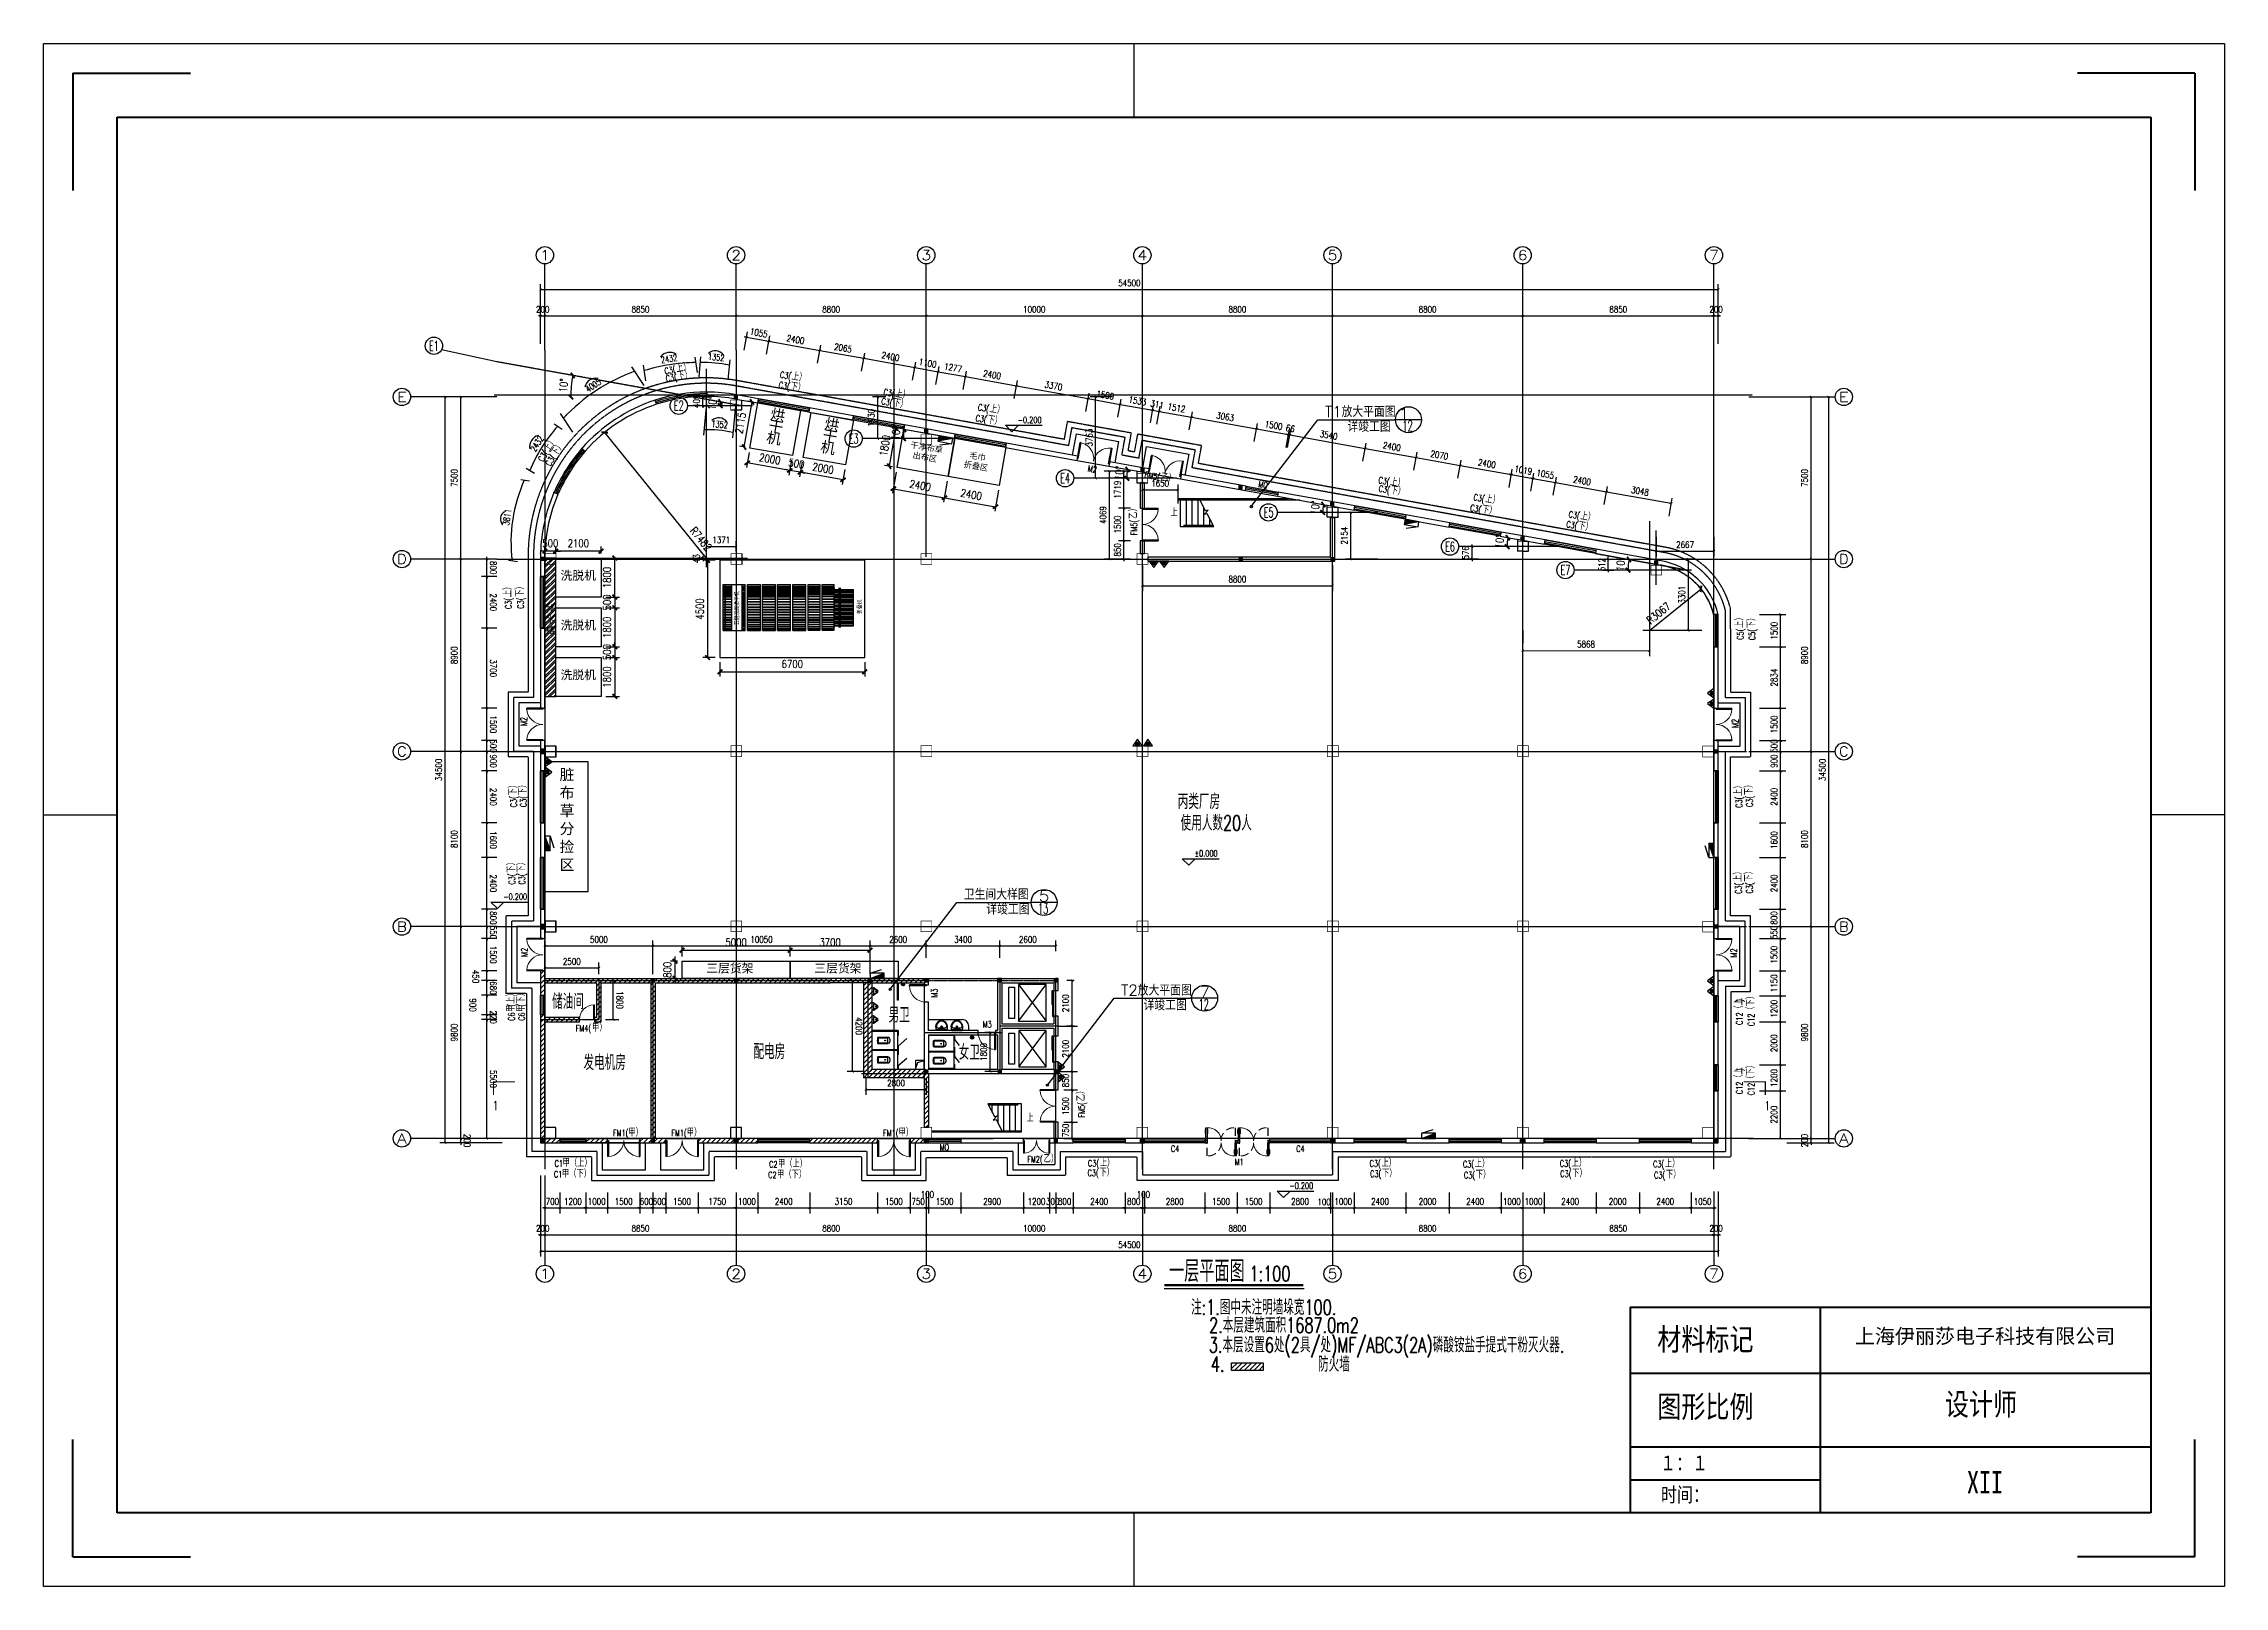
# Model space of a CAD drawing. Header units: millimetres. Extents: x 36114 to 137034, y 22418 to 93776.
import ezdxf
from ezdxf.enums import TextEntityAlignment as Align

# ---------------------------------------------------------------- set-up
doc = ezdxf.new("R2010")
doc.units = ezdxf.units.MM
for name, pattern in [('DASH', [0.35, 0.25, -0.1]), ('DASHED2', [0.375, 0.25, -0.125]), ('DOTE', [2.42, 2, -0.2, 0.02, -0.2])]:
    doc.linetypes.add(name, pattern=pattern)
doc.layers.get('0').update_dxf_attribs({"color": 254})
doc.layers.get('Defpoints').update_dxf_attribs({"color": 254})
for name, color, linetype in [('00_LAYOUT', 122, 'Continuous'), ('\\M+5BDA8-\\M+5B1EA\\M+5B8DF', 254, 'Continuous'), ('\\M+5BDA8-\\M+5B3DF\\M+5B4E7', 254, 'Continuous'), ('\\M+5BDA8-\\M+5B4B0', 254, 'Continuous'), ('\\M+5BDA8-\\M+5BCFD\\M+5CDB7', 254, 'Continuous'), ('\\M+5BDA8-\\M+5BDE0\\M+5BEDF', 254, 'Continuous'), ('\\M+5BDA8-\\M+5C2A5\\M+5CCDD', 254, 'Continuous'), ('\\M+5BDA8-\\M+5C3C5', 254, 'Continuous'), ('\\M+5BDA8-\\M+5C3C5\\M+5B4B0\\M+5B1E0\\M+5BAC5', 254, 'Continuous'), ('\\M+5BDA8-\\M+5C6CA\\M+5C7D0', 254, 'Continuous'), ('\\M+5BDA8-\\M+5C7BD-\\M+5D7A9', 254, 'Continuous'), ('\\M+5BDA8-\\M+5D6E1', 254, 'DOTE'), ('\\M+5BDA8-\\M+5D6E1-\\M+5B1EA\\M+5D7A2', 254, 'Continuous'), ('\\M+5C1A2\\M+5C3E6\\M+5CFDF\\M+5CCF51', 254, 'Continuous'), ('\\M+5C1A2\\M+5C3E6\\M+5CFDF\\M+5CCF55', 254, 'Continuous'), ('\\M+5C1A2\\M+5C3E6\\M+5CFF4\\M+5CCF53', 254, 'Continuous'), ('\\M+5C5C5\\M+5CBAE', 254, 'Continuous'), ('AXIS', 254, 'Continuous'), ('AXIS_TEXT', 254, 'Continuous'), ('EQUIP_\\M+5CFFB\\M+5BBF0\\M+5CBA8', 254, 'Continuous'), ('MHQ', 254, 'Continuous'), ('PUB_TEXT', 254, 'Continuous'), ('STAIR', 254, 'Continuous'), ('WALL', 254, 'Continuous'), ('WINDOW_TEXT', 254, 'Continuous')]:
    doc.layers.add(name, color=color, linetype=linetype)
for name, color, linetype, lineweight in [('\\M+5B1EA\\M+5D7A2\\M+5B2E3', 254, 'Continuous', 25), ('\\M+5D7DC\\M+5C4DA\\M+5BFF2\\M+5CFDF', 254, 'Continuous', 50), ('\\M+5D7DC\\M+5CDE2\\M+5BFF2\\M+5CFDF', 254, 'Continuous', 30)]:
    doc.layers.add(name, color=color, linetype=linetype, lineweight=lineweight)
doc.styles.add('\\M+5B3C2\\M+5BDDC\\M+5A3A82\\M+5A3A9', font='gbenor.shx', dxfattribs={"width": 0.8, "bigfont": 'gbcbig.shx'})
doc.styles.add('\\M+5CDBC\\M+5D6BD\\M+5D6D0\\M+5CEC4\\M+5CBB5\\M+5C3F7', font='simplex.shx', dxfattribs={"width": 0.8, "bigfont": 'hztxt.shx'})
doc.styles.add('_HZTXT', font='txt.shx', dxfattribs={"width": 0.8, "bigfont": 'hztxt.shx'})
doc.styles.add('A-AXIS-LABEL', font='COMPLEX', dxfattribs={"bigfont": 'GBCBIG'})
doc.styles.add('A-DIM', font='SIMPLEX', dxfattribs={"bigfont": 'GBCBIG'})
doc.styles.add('A-STANDARD', font='SIMPLEX', dxfattribs={"bigfont": 'GBCBIG'})
doc.styles.add('A-WIN-LABEL', font='SIMPLEX', dxfattribs={"bigfont": 'GBCBIG'})
doc.styles.add('COMPLEX', font='COMPLEX')
doc.styles.add('DIM_FONT', font='SIMPLEX.shx', dxfattribs={"width": 0.8})
doc.styles.add('ROMANS', font='ROMANS.shx', dxfattribs={"width": 0.8, "bigfont": 'hhztxt.shx'})
doc.styles.get("Standard").update_dxf_attribs({"font": 'arial.ttf'})
doc.dimstyles.new('dim1-150', dxfattribs={"dimscale": 180, "dimtxt": 2, "dimasz": 1.2, "dimexe": 1.2, "dimexo": 1.2, "dimgap": 1, "dimtad": 1, "dimdec": 0, "dimdsep": 46, "dimtxsty": 'ROMANS', "dimblk": 'ARCHTICK', "dimcen": 0, "dimadec": 0, "dimazin": 0, "dimtfac": 0.71, "dimtdec": 0, "dimtix": 1, "dimtmove": 0, "dimatfit": 3, "dimldrblk": 'ARCHTICK', "dimfxl": 0, "dimtolj": 1, "dimtzin": 0, "dimarcsym": 0})
doc.dimstyles.new('DIMN', dxfattribs={"dimtxt": 300, "dimasz": 100, "dimexe": 250, "dimexo": 300, "dimgap": 150, "dimtad": 1, "dimdec": 0, "dimzin": 0, "dimdsep": 46, "dimtxsty": 'DIM_FONT', "dimblk": 'ARCHTICK', "dimcen": 0.09, "dimclrt": 7, "dimazin": 2, "dimtfac": 1, "dimtdec": 0, "dimtix": 1, "dimtmove": 2, "dimatfit": 3, "dimldrblk": 'ARCHTICK', "dimfxl": 0, "dimtolj": 1, "dimtzin": 0, "dimarcsym": 0})
pattern_1 = [(45, (-547094.93, -200746.81), (-112.2532, 112.2532), [])]

msp = doc.modelspace()

# ---------------------------------------------------------------- texts
at = {"layer": '00_LAYOUT', "char_height": 500, "attachment_point": 1, "rotation": 350, "line_spacing_factor": 0.65}
for insert in [(69806.4, 76902.9), (72307, 76462)]:
    msp.add_mtext_dynamic_manual_height_columns('烘干机', width=600, gutter_width=500, heights=[0], dxfattribs=dict(at, insert=insert))
at = {"layer": '00_LAYOUT', "char_height": 270, "attachment_point": 5, "rotation": 350}
for s, insert in [('{\\fSimSun|b0|i0|c134|p2;干净布草\\P出布区}', (76934.1, 74859.6)), ('{\\fSimSun|b0|i0|c134|p2;毛巾\\P折叠区}', (79297.6, 74442.9))]:
    msp.add_mtext_dynamic_manual_height_columns(s, width=2672.373, gutter_width=2000, heights=[0], dxfattribs=dict(at, insert=insert))
at = {"layer": '00_LAYOUT', "attachment_point": 1}
for s, width, gutter_width, insert, char_height in [('洗脱机', 1947.918, 500, (60037.8, 69376.8), 400), ('排水槽', 575.866, 500, (59362.5, 67788.6), 300), ('洗脱机', 1947.918, 500, (60037.8, 67076.8), 400), ('洗脱机', 1947.918, 500, (60037.8, 64776.8), 400), ('{\\fSimSun|b0|i0|c134|p2;脏布草}\\P{\\fSimSun|b0|i0|c134|p2;分捡区}', 950.655, 2000, (59994.7, 60215.4), 500), ('{\\fSimSun|b0|i0|c134|p2;三层货架}', 3023.452, 2000, (66780.5, 51206.8), 400), ('{\\fSimSun|b0|i0|c134|p2;三层货架}', 3023.452, 2000, (71780.5, 51206.8), 400)]:
    msp.add_mtext_dynamic_manual_height_columns(s, width=width, gutter_width=gutter_width, heights=[0], dxfattribs=dict(at, insert=insert, char_height=char_height))
at = {"layer": '00_LAYOUT', "char_height": 201.288, "width": 1629.687, "attachment_point": 3, "rotation": 90, "style": '\\M+5CDBC\\M+5D6BD\\M+5D6D0\\M+5CEC4\\M+5CBB5\\M+5C3F7'}
for s, insert in [('{\\fFangSong|b0|i0|c134|p49;五辊双面烫平机}', (68089.4, 68446.8)), ('{\\fFangSong|b0|i0|c134|p49;折叠机}', (73771.6, 68068.1))]:
    msp.add_mtext(s, dxfattribs=dict(at, insert=insert))
at = {"layer": '\\M+5BDA8-\\M+5B3DF\\M+5B4E7', "color": 7, "style": 'A-DIM', "width": 0.705882}
for s, rotation, p in [('2432', 8.895596, (64706.1, 78991.6)), ('1352', 354.689251, (66849.7, 79154.8)), ('4005', 33.300316, (61317.1, 77634.9)), ('1352', 354.689251, (67007.2, 76051.8)), ('2432', 57.705041, (58869.4, 74869.1)), ('3811', 81.384982, (57650.7, 71476.1))]:
    msp.add_text(s, height=297.5, rotation=rotation, dxfattribs=at).set_placement(p)
at = {"layer": '\\M+5BDA8-\\M+5C3C5\\M+5B4B0\\M+5B1E0\\M+5BAC5', "style": 'A-WIN-LABEL', "width": 0.705882}
for s, rotation, p in [('C3(', 9.862503, (64871.9, 78478.5)), ('C3(', 9.872651, (64933.3, 78127.6)), ('C3(', 349.823754, (70108.9, 77856.1)), ('C3(', 349.823754, (70170.3, 78329.8)), ('C3(', 349.823754, (74959.9, 77525.9)), ('C3(', 349.823754, (74860.4, 77101.1)), ('C3(', 349.82364, (79331.5, 76825.5)), ('C3(', 349.82364, (79222.8, 76322.4)), ('C3(', 56.855972, (59221.1, 74404)), ('C3(', 56.756567, (59561.3, 74201.4)), ('FM5(', 349.82364, (87045.7, 73700.2)), ('C3(', 349.82364, (97864.1, 73448.9)), ('C3(', 349.82364, (97879.1, 73058.6)), ('C3(', 349.82364, (102263.9, 72659.2)), ('FM5(', 90, (86720.3, 71034.2)), ('C3(', 349.82364, (102107.9, 72166.8)), ('C3(', 349.823488, (106559.9, 71411.2)), ('C3(', 349.823488, (106668.3, 71868.6)), ('C3(', 90.000144, (57769.6, 67619.3)), ('C3(', 90.000144, (58339.7, 67636.5)), ('C5(', 90, (114777.1, 66199.4)), ('C5(', 90, (115323.6, 66182.3)), ('C3(', 90.000144, (58013.8, 58452.5)), ('C3(', 90.000144, (58464.3, 58459.3)), ('C3(', 90, (114719.1, 58426.4)), ('C3(', 90, (115205, 58462)), ('C3(', 90.000144, (57933.6, 54876.2)), ('C3(', 90.000144, (58399.9, 54877.7)), ('C3(', 90, (114698.9, 54445.9)), ('C3(', 90, (115205, 54462)), (')', 89.997925, (114740.2, 49445.1)), ('(', 90.000089, (57914.1, 49231.1)), ('C6', 90.000089, (57914.1, 48575.4)), ('(', 90.000089, (58384.7, 49232.7)), ('C6', 90.000089, (58384.7, 48577)), ('C12', 89.997925, (114740.1, 48383.6)), ('C12', 89.997925, (115283.5, 48329.9)), ('FM4(', 0.000079, (60736.5, 48085.7)), (')', 89.997925, (114740, 46245.2)), ('C12', 89.997925, (114740, 45183.7)), ('C12', 89.997925, (115283.4, 45130.1)), ('FM5(', 90, (84302.1, 44093.7)), ('FM1(', 0.000357, (62456.6, 43235.7)), ('FM1(', 0.000357, (65156.6, 43235.7)), ('FM1(', 0.000009, (74956.6, 43235.7)), ('C1', 0.000357, (59728.6, 41331)), ('C1', 0.000357, (59760.1, 41829.5)), ('C2', 0.000009, (69644, 41298.4)), ('C2', 0.000009, (69685.7, 41791.6)), ('FM2(', 359.999988, (81631.1, 42023.9)), ('C3(', 359.996907, (106278.8, 41827.1)), ('C3(', 359.996907, (106301.2, 41351.3)), ('C3(', 359.996907, (110592.3, 41800.1)), ('C3(', 359.996907, (110640, 41290.8))]:
    msp.add_text(s, height=297.5, rotation=rotation, dxfattribs=at).set_placement(p)
at = {"layer": '\\M+5BDA8-\\M+5C3C5\\M+5B4B0\\M+5B1E0\\M+5BAC5', "style": 'A-WIN-LABEL'}
for s, height, rotation, p in [('上）', 337.59, 9.862503, (65413.8, 78572.7)), ('下）', 337.59, 9.872651, (65475.2, 78221.9)), ('下）', 337.59, 349.823754, (70650.3, 77758.9)), ('上）', 337.59, 349.823754, (70711.7, 78232.6)), ('上）', 337.59, 349.823754, (75501.3, 77428.7)), ('下）', 337.59, 349.823754, (75401.8, 77003.9)), ('上）', 337.59, 349.82364, (79872.9, 76728.3)), ('下）', 337.59, 349.82364, (79764.1, 76225.3)), ('上）', 337.59, 56.855972, (59521.8, 74864.5)), ('下）', 337.59, 56.756567, (59862.8, 74661.4)), ('乙）', 337.59, 349.82364, (87793.7, 73565.9)), ('上）', 337.59, 349.82364, (98405.4, 73351.8)), ('下）', 337.59, 349.82364, (98420.4, 72961.4)), ('上）', 337.59, 349.82364, (102805.2, 72562)), ('乙）', 337.59, 90, (86720.3, 71794.2)), ('下）', 337.59, 349.82364, (102649.2, 72069.6)), ('上）', 337.59, 349.823488, (107209.7, 71771.4)), ('下）', 337.59, 349.823488, (107101.2, 71314.1)), ('上）', 337.59, 90.000144, (57769.6, 68169.3)), ('下）', 337.59, 90.000144, (58339.7, 68186.5)), ('上）', 337.59, 90, (114777.1, 66749.4)), ('下）', 337.59, 90, (115323.6, 66732.3)), ('下）', 337.59, 90.000144, (58013.8, 59002.5)), ('下）', 337.59, 90.000144, (58464.3, 59009.3)), ('上）', 337.59, 90, (114719.1, 58976.4)), ('下）', 337.59, 90, (115205, 59012)), ('下）', 337.59, 90.000144, (57933.6, 55426.2)), ('下）', 337.59, 90.000144, (58399.9, 55427.7)), ('上）', 337.59, 90, (114698.9, 54995.9)), ('下）', 337.59, 90, (115205, 55012)), ('上）', 337.59, 90.000089, (57914.1, 49371.1)), ('下）', 337.59, 90.000089, (58384.7, 49372.7)), ('（下）', 337.59, 89.997925, (115283.5, 48899.9)), ('甲', 337.6, 90.000089, (57914.1, 48985.4)), ('甲', 337.6, 90.000089, (58384.7, 48987)), ('甲）', 337.59, 0.000079, (61496.5, 48085.7)), ('（上', 337.59, 89.997925, (114740.1, 48953.6)), ('（上', 337.59, 89.997925, (114740, 45753.7)), ('（下）', 337.59, 89.997925, (115283.4, 45700.1)), ('乙）', 337.59, 90, (84302.1, 44853.7)), ('甲）', 337.59, 0.000357, (63176.6, 43235.7)), ('甲）', 337.59, 0.000357, (65876.6, 43235.7)), ('甲）', 337.59, 0.000009, (75676.6, 43235.7)), ('乙）', 337.59, 359.999988, (82391.1, 42023.9)), ('甲（下）', 337.59, 0.000357, (60098.6, 41331)), ('甲（上）', 337.59, 0.000357, (60130.1, 41829.5)), ('甲（下）', 337.59, 0.000009, (70054, 41298.4)), ('甲（上）', 337.59, 0.000009, (70095.7, 41791.6)), ('上）', 337.59, 359.996907, (106828.8, 41827.1)), ('下）', 337.59, 359.996907, (106851.2, 41351.3)), ('上）', 337.59, 359.996907, (111142.3, 41800)), ('下）', 337.59, 359.996907, (111190, 41290.7))]:
    msp.add_text(s, height=height, rotation=rotation, dxfattribs=at).set_placement(p)
at = {"layer": '\\M+5BDA8-\\M+5C3C5\\M+5B4B0\\M+5B1E0\\M+5BAC5', "style": 'A-WIN-LABEL', "width": 0.705882}
for p in [(84422.9, 41394.2), (84441.3, 41838.1), (97478.9, 41826.6), (97501.3, 41350.9), (101792.4, 41799.8), (101840.1, 41290.6)]:
    msp.add_text('C3(', height=297.5, dxfattribs=at).set_placement(p)
at = {"layer": '\\M+5BDA8-\\M+5C3C5\\M+5B4B0\\M+5B1E0\\M+5BAC5', "style": 'A-WIN-LABEL'}
for s, p in [('下）', (84972.9, 41394.2)), ('上）', (84991.3, 41838.1)), ('上）', (98028.9, 41826.6)), ('下）', (98051.3, 41350.9)), ('上）', (102342.4, 41799.8)), ('下）', (102390.1, 41290.6))]:
    msp.add_text(s, height=337.59, dxfattribs=at).set_placement(p)
at = {"layer": 'PUB_TEXT', "style": 'A-AXIS-LABEL'}
for s, width, p, p2 in [('E1', 0.7, (53949.3, 79574), (54401.9, 79574)), ('E2', 0.6, (65281.8, 76802.5), (65734.3, 76802.5)), ('E3', 0.6, (73374.2, 75280.9), (73826.7, 75280.9)), ('E4', 0.567568, (83157.3, 73448.1), (83609.8, 73448.1)), ('E5', 0.6, (92575.3, 71865), (93027.8, 71865)), ('E6', 0.6, (100970.7, 70287.1), (101423.3, 70287.1)), ('E7', 0.6, (106316, 69199.4), (106768.6, 69199.4))]:
    msp.add_text(s, height=452.55, dxfattribs=dict(at, width=width)).set_placement(p, p2, align=Align.FIT)
at = {"layer": 'PUB_TEXT'}
for s, height, style, p in [('T1放大平面图', 500, '_HZTXT', (95408, 76505.9)), ('详竣工图', 500, '_HZTXT', (96450.1, 75817.8)), ('上', 337.6, 'A-STANDARD', (88262.7, 71910.6)), ('卫生间', 500, '_HZTXT', (78696.8, 54178.8)), ('大样图', 500, '_HZTXT', (80199.1, 54179.4)), ('详竣工图', 500, '_HZTXT', (79738.9, 53490.7)), ('T2放大平面图', 500, '_HZTXT', (85975, 49744.1)), ('详竣工图', 500, '_HZTXT', (87017.1, 49056)), ('上', 337.6, 'A-STANDARD', (81601.2, 43910.7))]:
    msp.add_text(s, height=height, dxfattribs=dict(at, style=style)).set_placement(p)
at = {"layer": 'PUB_TEXT', "style": 'A-STANDARD', "width": 0.705882}
for s, height, p in [('-0.200', 297.5, (81192.1, 76222)), ('%%P0.000', 297.5, (89378.9, 56174.1)), ('-0.200', 297.5, (57387.2, 54169.8)), ('1', 425, (56895.7, 44438.9)), ('1', 425, (115753.3, 44438.9)), ('-0.200', 297.5, (93764.7, 40798))]:
    msp.add_text(s, height=height, dxfattribs=at).set_placement(p)
at = {"layer": 'PUB_TEXT', "lineweight": 25, "style": '_HZTXT', "width": 0.7}
for s, height, p in [('丙类厂房', 700, (88597.2, 58369.5)), ('使用人数20人', 700, (88732.5, 57376)), ('储油间', 700, (59645.9, 49115.2)), ('男卫', 700, (75218, 48496.9)), ('配电房', 700, (68966.6, 46803.9)), ('女卫', 700, (78465.1, 46769.3)), ('发电机房', 700, (61097, 46300.2)), ('一层平面图', 1000, (88196.8, 36498.6)), ('1:100', 700, (91922.5, 36529.4)), ('注:1.图中未注明墙垛宽100.', 700, (89215.4, 34977.6)), ('2.本层建筑面积1687.0m2', 700, (90050.3, 34146.1)), ('3.本层设置6处(2具/处)MF/ABC3(2A)磷酸铵盐手提式干粉灭火器.', 700, (90038.7, 33234.9)), ('4.         防火墙', 700, (90134.3, 32346.5))]:
    msp.add_text(s, height=height, dxfattribs=at).set_placement(p)
at = {"layer": 'WINDOW_TEXT', "style": '_HZTXT'}
for s, width, p, p2 in [('1', 2.897944, (98819.6, 76424.5), (99302.6, 76424.5)), ('12', 0.724486, (98993.4, 75846), (99476.4, 75846)), ('5', 1.448972, (82169.6, 54102.5), (82652.6, 54102.5)), ('13', 0.724486, (82127.9, 53518.9), (82610.9, 53518.9)), ('12', 0.724486, (89560.4, 49084.2), (90043.4, 49084.2)), ('7', 1.448972, (89606.2, 49673.9), (90089.2, 49673.9))]:
    msp.add_text(s, height=500, dxfattribs=dict(at, width=width)).set_placement(p, p2, align=Align.FIT)

# ---------------------------------------------------------------- blocks, each defined once
blk = doc.blocks.new('_ArchTick')
at = {"color": 0, "linetype": 'ByBlock', "const_width": 0.4}
blk.add_lwpolyline([(-0.5, -0.5), (0.5, 0.5)], dxfattribs=at)
blk = doc.blocks.new('*D202')
at = {"layer": '\\M+5C1A2\\M+5C3E6\\M+5CFDF\\M+5CCF51', "color": 0, "lineweight": -2, "transparency": 16777216}
blk.add_arc((66133, 77436), 5623, 169.82364, 180, dxfattribs=at)
at = {"layer": 'Defpoints', "color": 0, "transparency": 16777216}
for p in [(57095, 79058), (60550, 78100), (56995, 77436), (115223, 77436), (113408, 68950)]:
    blk.add_point(p, dxfattribs=at)
at = {"layer": '\\M+5C1A2\\M+5C3E6\\M+5CFDF\\M+5CCF51', "color": 0, "lineweight": -2, "transparency": 16777216, "xscale": 216, "yscale": 216, "zscale": 216}
for p, rotation in [((60599, 78429), 79.82363996447724), ((60511, 77436), 270)]:
    blk.add_blockref('_ArchTick', p, dxfattribs=dict(at, rotation=rotation))
at = {"layer": '\\M+5C1A2\\M+5C3E6\\M+5CFDF\\M+5CCF51', "color": 0, "transparency": 16777216, "insert": (60174, 77966), "char_height": 360, "attachment_point": 5, "rotation": 84.91182, "style": 'ROMANS'}
blk.add_mtext('\\A1;10\\M+5A1E3', dxfattribs=at)
blk = doc.blocks.new('*D203')
at = {"layer": '\\M+5C1A2\\M+5C3E6\\M+5CFDF\\M+5CCF51', "color": 0, "lineweight": -2, "transparency": 16777216}
blk.add_arc((78349, 75505), 2447, 169.82364, 180, dxfattribs=at)
at = {"layer": 'Defpoints', "color": 0, "transparency": 16777216}
for p in [(68143, 77337), (75920, 75794), (74466, 75505), (78349, 75505), (113412, 69212)]:
    blk.add_point(p, dxfattribs=at)
at = {"layer": '\\M+5C1A2\\M+5C3E6\\M+5CFDF\\M+5CCF51', "color": 0, "lineweight": -2, "transparency": 16777216, "xscale": 216, "yscale": 216, "zscale": 216}
for p, rotation in [((75941, 75938), 79.8236399644773), ((75903, 75505), 270)]:
    blk.add_blockref('_ArchTick', p, dxfattribs=dict(at, rotation=rotation))
at = {"layer": '\\M+5C1A2\\M+5C3E6\\M+5CFDF\\M+5CCF51', "color": 0, "transparency": 16777216, "insert": (75554, 75754), "char_height": 360, "attachment_point": 5, "rotation": 84.91182, "style": 'ROMANS'}
blk.add_mtext('\\A1;10\\M+5A1E3', dxfattribs=at)
blk = doc.blocks.new('*D204')
at = {"layer": '\\M+5C1A2\\M+5C3E6\\M+5CFDF\\M+5CCF51', "color": 0, "lineweight": -2, "transparency": 16777216}
blk.add_line((86105, 73672), (86025, 73672), dxfattribs=at)
blk.add_arc((88560, 73672), 2319, 169.82364, 180, dxfattribs=at)
at = {"layer": 'Defpoints', "color": 0, "transparency": 16777216}
for p in [(68143, 77337), (86257, 73946), (86321, 73672), (88560, 73672), (113412, 69212)]:
    blk.add_point(p, dxfattribs=at)
at = {"layer": '\\M+5C1A2\\M+5C3E6\\M+5CFDF\\M+5CCF51', "color": 0, "lineweight": -2, "transparency": 16777216, "xscale": 216, "yscale": 216, "zscale": 216}
for p, rotation in [((86241, 73672), 270.0000000000002), ((86277, 74082), 79.8236399644773)]:
    blk.add_blockref('_ArchTick', p, dxfattribs=dict(at, rotation=rotation))
at = {"layer": '\\M+5C1A2\\M+5C3E6\\M+5CFDF\\M+5CCF51', "color": 0, "transparency": 16777216, "insert": (85891, 73910), "char_height": 360, "attachment_point": 5, "rotation": 84.91182, "style": 'ROMANS'}
blk.add_mtext('\\A1;10\\M+5A1E3', dxfattribs=at)
blk = doc.blocks.new('*D205')
at = {"layer": '\\M+5C1A2\\M+5C3E6\\M+5CFDF\\M+5CCF51', "color": 0, "lineweight": -2, "transparency": 16777216}
blk.add_arc((106170, 70511), 2329, 169.82364, 180, dxfattribs=at)
at = {"layer": 'Defpoints', "color": 0, "transparency": 16777216}
for p in [(68143, 77337), (103857, 70787), (102822, 70511), (106170, 70511), (113412, 69212)]:
    blk.add_point(p, dxfattribs=at)
at = {"layer": '\\M+5C1A2\\M+5C3E6\\M+5CFDF\\M+5CCF51', "color": 0, "lineweight": -2, "transparency": 16777216, "xscale": 216, "yscale": 216, "zscale": 216}
for p, rotation in [((103841, 70511), 270.0000000000002), ((103878, 70923), 79.82363996447724)]:
    blk.add_blockref('_ArchTick', p, dxfattribs=dict(at, rotation=rotation))
at = {"layer": '\\M+5C1A2\\M+5C3E6\\M+5CFDF\\M+5CCF51', "color": 0, "transparency": 16777216, "insert": (103492, 70750), "char_height": 360, "attachment_point": 5, "rotation": 84.91182, "style": 'ROMANS'}
blk.add_mtext('\\A1;10\\M+5A1E3', dxfattribs=at)
blk = doc.blocks.new('*D206')
at = {"layer": '\\M+5C1A2\\M+5C3E6\\M+5CFDF\\M+5CCF51', "color": 0, "lineweight": -2, "transparency": 16777216}
blk.add_arc((97379, 72089), 2073, 169.82364, 180, dxfattribs=at)
at = {"layer": 'Defpoints', "color": 0, "transparency": 16777216}
for p in [(68143, 77337), (95156, 72089), (95320, 72334), (97379, 72089), (113512, 69194)]:
    blk.add_point(p, dxfattribs=at)
at = {"layer": '\\M+5C1A2\\M+5C3E6\\M+5CFDF\\M+5CCF51', "color": 0, "lineweight": -2, "transparency": 16777216, "xscale": 216, "yscale": 216, "zscale": 216}
for p, rotation in [((95306, 72089), 269.9999999999998), ((95339, 72456), 79.82363996447724)]:
    blk.add_blockref('_ArchTick', p, dxfattribs=dict(at, rotation=rotation))
at = {"layer": '\\M+5C1A2\\M+5C3E6\\M+5CFDF\\M+5CCF51', "color": 0, "transparency": 16777216, "insert": (94956, 72305), "char_height": 360, "attachment_point": 5, "rotation": 84.91182, "style": 'ROMANS'}
blk.add_mtext('\\A1;10\\M+5A1E3', dxfattribs=at)
blk = doc.blocks.new('*D228')
at = {"layer": '\\M+5C1A2\\M+5C3E6\\M+5CFDF\\M+5CCF51', "color": 0, "lineweight": -2, "transparency": 16777216}
blk.add_arc((68411, 77027), 991, 169.82364, 180, dxfattribs=at)
at = {"layer": 'Defpoints', "color": 0, "transparency": 16777216}
for p in [(57095, 79058), (65914, 77027), (67427, 77144), (68411, 77027), (68926, 77027)]:
    blk.add_point(p, dxfattribs=at)
at = {"layer": '\\M+5C1A2\\M+5C3E6\\M+5CFDF\\M+5CCF51', "color": 0, "lineweight": -2, "transparency": 16777216, "xscale": 216, "yscale": 216, "zscale": 216}
for p, rotation in [((67435, 77202), 79.82363996447742), ((67420, 77027), 270)]:
    blk.add_blockref('_ArchTick', p, dxfattribs=dict(at, rotation=rotation))
at = {"layer": '\\M+5C1A2\\M+5C3E6\\M+5CFDF\\M+5CCF51', "color": 0, "transparency": 16777216, "insert": (67065, 77147), "char_height": 360, "attachment_point": 5, "rotation": 84.91182, "style": 'ROMANS'}
blk.add_mtext('\\A1;10\\M+5A1E3', dxfattribs=at)
blk = doc.blocks.new('A$C0A5937B2')
at = {"layer": 'MHQ'}
h = blk.add_hatch(dxfattribs=at)
h.set_pattern_fill('ANSI31', color=256, scale=10, style=0)
h.set_pattern_definition([(45, (9411.13, -1370.382), (-22.45064, 22.45064), [])])
h.paths.add_polyline_path([(363, 204), (162, 204), (162, 27), (363, 27)])
for points in [[(266, 371), (0, 0), (533, 0)], [(162, 204), (363, 204), (363, 27), (162, 27)]]:
    blk.add_lwpolyline(points, close=True, dxfattribs=at)
blk = doc.blocks.new('A$C152640FC')
at = {"layer": 'MHQ', "rotation": 270}
for p in [(0, 1135), (0, 533)]:
    blk.add_blockref('A$C0A5937B2', p, dxfattribs=at)
blk = doc.blocks.new('A$C56224EAA')
at = {"layer": 'MHQ', "xscale": 0.8, "yscale": 0.8, "zscale": 0.8, "rotation": 90}
blk.add_blockref('A$C152640FC', (908, 0), dxfattribs=at)
blk = doc.blocks.new('*D207')
at = {"layer": '\\M+5C1A2\\M+5C3E6\\M+5CFDF\\M+5CCF51', "color": 0, "lineweight": -2, "transparency": 16777216}
blk.add_line((109305, 69424), (109222, 69424), dxfattribs=at)
blk.add_arc((112229, 69424), 2791, 169.82349, 180, dxfattribs=at)
at = {"layer": 'Defpoints', "color": 0, "transparency": 16777216}
for p in [(107927, 70196), (109458, 69754), (109521, 69424), (112229, 69424), (112370, 69424)]:
    blk.add_point(p, dxfattribs=at)
at = {"layer": '\\M+5C1A2\\M+5C3E6\\M+5CFDF\\M+5CCF51', "color": 0, "lineweight": -2, "transparency": 16777216, "xscale": 216, "yscale": 216, "zscale": 216}
for p, rotation in [((109482, 69917), 79.82348760336745), ((109438, 69424), 270)]:
    blk.add_blockref('_ArchTick', p, dxfattribs=dict(at, rotation=rotation))
at = {"layer": '\\M+5C1A2\\M+5C3E6\\M+5CFDF\\M+5CCF51', "color": 0, "transparency": 16777216, "insert": (109090, 69703), "char_height": 360, "attachment_point": 5, "rotation": 84.91174, "style": 'ROMANS'}
blk.add_mtext('\\A1;10\\M+5A1E3', dxfattribs=at)
blk = doc.blocks.new('*D208')
at = {"layer": '\\M+5BDA8-\\M+5B3DF\\M+5B4E7', "color": 0, "lineweight": -2, "transparency": 16777216}
blk.add_line((66774, 69998), (62080, 75792), dxfattribs=at)
at = {"layer": 'Defpoints', "color": 0, "transparency": 16777216}
for p in [(62080, 75792), (66790, 69978)]:
    blk.add_point(p, dxfattribs=at)
at = {"layer": '\\M+5BDA8-\\M+5B3DF\\M+5B4E7', "color": 0, "lineweight": -2, "transparency": 16777216, "xscale": 216, "yscale": 216, "zscale": 216, "rotation": 129.01324312717}
blk.add_blockref('_ArchTick', (62080, 75792), dxfattribs=at)
at = {"layer": '\\M+5BDA8-\\M+5B3DF\\M+5B4E7', "color": 0, "transparency": 16777216, "insert": (66535, 70865), "char_height": 360, "attachment_point": 5, "rotation": 309.01324, "style": 'ROMANS'}
blk.add_mtext('\\A1;R7482', dxfattribs=at)
blk = doc.blocks.new('*D209')
at = {"layer": '\\M+5BDA8-\\M+5B3DF\\M+5B4E7', "color": 0, "lineweight": -2, "transparency": 16777216}
blk.add_line((110434, 66634), (112816, 68558), dxfattribs=at)
at = {"layer": 'Defpoints', "color": 0, "transparency": 16777216}
for p in [(112816, 68558), (110430, 66631)]:
    blk.add_point(p, dxfattribs=at)
at = {"layer": '\\M+5BDA8-\\M+5B3DF\\M+5B4E7', "color": 0, "lineweight": -2, "transparency": 16777216, "xscale": 216, "yscale": 216, "zscale": 216, "rotation": 38.91113738284074}
blk.add_blockref('_ArchTick', (112816, 68558), dxfattribs=at)
at = {"layer": '\\M+5BDA8-\\M+5B3DF\\M+5B4E7', "color": 0, "transparency": 16777216, "insert": (110849, 67432), "char_height": 360, "attachment_point": 5, "rotation": 38.91114, "style": 'ROMANS'}
blk.add_mtext('\\A1;R3067', dxfattribs=at)
blk = doc.blocks.new('$TWTSYS$00000508')
for p, q in [((-0.5, 0.5), (0.32, 1.22)), ((-0.5, 0.5), (-0.5, -0.5)), ((-0.5, -0.5), (0.5, 0.5)), ((0.5, 0.5), (-0.5, 0.5)), ((0.5, -0.5), (0.5, 0.5)), ((-0.5, -0.5), (0.5, -0.5))]:
    blk.add_line(p, q)
blk.add_solid([(0.5, -0.5), (0.5, 0.5), (-0.5, -0.5)])
blk = doc.blocks.new('*D210')
at = {"layer": '\\M+5BDA8-\\M+5B3DF\\M+5B4E7', "color": 0, "lineweight": -2, "transparency": 16777216}
for p, q in [((112547, 69936), (111979, 69936)), ((112229, 66634), (112229, 69936)), ((112547, 66634), (111979, 66634))]:
    blk.add_line(p, q, dxfattribs=at)
at = {"layer": 'Defpoints', "color": 0, "transparency": 16777216}
for p in [(112229, 69936), (112847, 69936), (112847, 66634)]:
    blk.add_point(p, dxfattribs=at)
at = {"layer": '\\M+5BDA8-\\M+5B3DF\\M+5B4E7', "color": 0, "lineweight": -2, "transparency": 16777216, "xscale": 100, "yscale": 100, "zscale": 100}
for p, rotation in [((112229, 69936), 90), ((112229, 66634), 270)]:
    blk.add_blockref('_ArchTick', p, dxfattribs=dict(at, rotation=rotation))
at = {"layer": '\\M+5BDA8-\\M+5B3DF\\M+5B4E7', "color": 7, "transparency": 16777216, "insert": (111929, 68285), "char_height": 300, "attachment_point": 5, "rotation": 90, "style": 'DIM_FONT'}
blk.add_mtext('\\A1;3301', dxfattribs=at)
blk = doc.blocks.new('*D211')
at = {"layer": '\\M+5BDA8-\\M+5B3DF\\M+5B4E7', "color": 0, "lineweight": -2, "transparency": 16777216}
for p, q in [((110745, 70956), (110745, 70050)), ((113412, 70956), (113412, 70050)), ((110745, 70300), (113412, 70300))]:
    blk.add_line(p, q, dxfattribs=at)
at = {"layer": 'Defpoints', "color": 0, "transparency": 16777216}
for p in [(110745, 71256), (113412, 71256), (113412, 70300)]:
    blk.add_point(p, dxfattribs=at)
at = {"layer": '\\M+5BDA8-\\M+5B3DF\\M+5B4E7', "color": 0, "lineweight": -2, "transparency": 16777216, "xscale": 100, "yscale": 100, "zscale": 100, "rotation": 180}
blk.add_blockref('_ArchTick', (110745, 70300), dxfattribs=at)
at = {"layer": '\\M+5BDA8-\\M+5B3DF\\M+5B4E7', "color": 0, "lineweight": -2, "transparency": 16777216, "xscale": 100, "yscale": 100, "zscale": 100}
blk.add_blockref('_ArchTick', (113412, 70300), dxfattribs=at)
at = {"layer": '\\M+5BDA8-\\M+5B3DF\\M+5B4E7', "color": 7, "transparency": 16777216, "insert": (112078, 70600), "char_height": 300, "attachment_point": 5, "style": 'DIM_FONT'}
blk.add_mtext('\\A1;2667', dxfattribs=at)
blk = doc.blocks.new('*D212')
at = {"layer": '\\M+5BDA8-\\M+5B3DF\\M+5B4E7', "color": 0, "lineweight": -2, "transparency": 16777216}
for p, q in [((97854, 72089), (96359, 72089)), ((96609, 69936), (96609, 72089)), ((97854, 69936), (96359, 69936))]:
    blk.add_line(p, q, dxfattribs=at)
at = {"layer": 'Defpoints', "color": 0, "transparency": 16777216}
for p in [(96609, 72089), (98154, 72089), (98154, 69936)]:
    blk.add_point(p, dxfattribs=at)
at = {"layer": '\\M+5BDA8-\\M+5B3DF\\M+5B4E7', "color": 0, "lineweight": -2, "transparency": 16777216, "xscale": 100, "yscale": 100, "zscale": 100}
for p, rotation in [((96609, 72089), 90), ((96609, 69936), 270)]:
    blk.add_blockref('_ArchTick', p, dxfattribs=dict(at, rotation=rotation))
at = {"layer": '\\M+5BDA8-\\M+5B3DF\\M+5B4E7', "color": 7, "transparency": 16777216, "insert": (96309, 71013), "char_height": 300, "attachment_point": 5, "rotation": 90, "style": 'DIM_FONT'}
blk.add_mtext('\\A1;2154', dxfattribs=at)
blk = doc.blocks.new('*D213')
at = {"layer": '\\M+5BDA8-\\M+5B3DF\\M+5B4E7', "color": 0, "lineweight": -2, "transparency": 16777216}
for p, q in [((86961, 69636), (86961, 68453)), ((95761, 69636), (95761, 68453)), ((86961, 68703), (95761, 68703))]:
    blk.add_line(p, q, dxfattribs=at)
at = {"layer": 'Defpoints', "color": 0, "transparency": 16777216}
for p in [(86961, 69936), (95761, 69936), (95761, 68703)]:
    blk.add_point(p, dxfattribs=at)
at = {"layer": '\\M+5BDA8-\\M+5B3DF\\M+5B4E7', "color": 0, "lineweight": -2, "transparency": 16777216, "xscale": 100, "yscale": 100, "zscale": 100, "rotation": 180}
blk.add_blockref('_ArchTick', (86961, 68703), dxfattribs=at)
at = {"layer": '\\M+5BDA8-\\M+5B3DF\\M+5B4E7', "color": 0, "lineweight": -2, "transparency": 16777216, "xscale": 100, "yscale": 100, "zscale": 100}
blk.add_blockref('_ArchTick', (95761, 68703), dxfattribs=at)
at = {"layer": '\\M+5BDA8-\\M+5B3DF\\M+5B4E7', "color": 7, "transparency": 16777216, "insert": (91361, 69003), "char_height": 300, "attachment_point": 5, "style": 'DIM_FONT'}
blk.add_mtext('\\A1;8800', dxfattribs=at)
blk = doc.blocks.new('*D214')
at = {"layer": '\\M+5BDA8-\\M+5B3DF\\M+5B4E7', "color": 0, "lineweight": -2, "transparency": 16777216}
for p, q in [((102522, 70511), (101969, 70511)), ((102522, 69936), (101969, 69936)), ((102219, 70511), (102219, 70611)), ((102219, 69936), (102219, 70511)), ((102219, 69936), (102219, 69836))]:
    blk.add_line(p, q, dxfattribs=at)
at = {"layer": 'Defpoints', "color": 0, "transparency": 16777216}
for p in [(102219, 70511), (102822, 70511), (102822, 69936)]:
    blk.add_point(p, dxfattribs=at)
at = {"layer": '\\M+5BDA8-\\M+5B3DF\\M+5B4E7', "color": 0, "lineweight": -2, "transparency": 16777216, "xscale": 100, "yscale": 100, "zscale": 100}
for p, rotation in [((102219, 70511), 270), ((102219, 69936), 90)]:
    blk.add_blockref('_ArchTick', p, dxfattribs=dict(at, rotation=rotation))
at = {"layer": '\\M+5BDA8-\\M+5B3DF\\M+5B4E7', "color": 7, "transparency": 16777216, "insert": (101919, 70224), "char_height": 300, "attachment_point": 5, "rotation": 90, "style": 'DIM_FONT'}
blk.add_mtext('\\A1;576', dxfattribs=at)
blk = doc.blocks.new('*D215')
at = {"layer": '\\M+5BDA8-\\M+5B3DF\\M+5B4E7', "color": 0, "lineweight": -2, "transparency": 16777216}
for p, q in [((108257, 69936), (108772, 69936)), ((108522, 69936), (108522, 70036)), ((108522, 69424), (108522, 69936)), ((108257, 69424), (108772, 69424)), ((108522, 69424), (108522, 69324))]:
    blk.add_line(p, q, dxfattribs=at)
at = {"layer": 'Defpoints', "color": 0, "transparency": 16777216}
for p in [(107957, 69936), (108522, 69936), (107957, 69424)]:
    blk.add_point(p, dxfattribs=at)
at = {"layer": '\\M+5BDA8-\\M+5B3DF\\M+5B4E7', "color": 0, "lineweight": -2, "transparency": 16777216, "xscale": 100, "yscale": 100, "zscale": 100}
for p, rotation in [((108522, 69936), 270), ((108522, 69424), 90)]:
    blk.add_blockref('_ArchTick', p, dxfattribs=dict(at, rotation=rotation))
at = {"layer": '\\M+5BDA8-\\M+5B3DF\\M+5B4E7', "color": 7, "transparency": 16777216, "insert": (108222, 69680), "char_height": 300, "attachment_point": 5, "rotation": 90, "style": 'DIM_FONT'}
blk.add_mtext('\\A1;512', dxfattribs=at)
blk = doc.blocks.new('*D216')
at = {"layer": '\\M+5BDA8-\\M+5B3DF\\M+5B4E7', "color": 0, "lineweight": -2, "transparency": 16777216}
for p, q in [((104561, 66637), (104560, 65450)), ((110430, 66634), (110429, 65447)), ((104561, 65700), (110429, 65697))]:
    blk.add_line(p, q, dxfattribs=at)
at = {"layer": 'Defpoints', "color": 0, "transparency": 16777216}
for p in [(104561, 66937), (110430, 66934), (110429, 65697)]:
    blk.add_point(p, dxfattribs=at)
at = {"layer": '\\M+5BDA8-\\M+5B3DF\\M+5B4E7', "color": 0, "lineweight": -2, "transparency": 16777216, "xscale": 100, "yscale": 100, "zscale": 100}
for p, rotation in [((104561, 65700), 179.9689875181909), ((110429, 65697), 359.9689875181909)]:
    blk.add_blockref('_ArchTick', p, dxfattribs=dict(at, rotation=rotation))
at = {"layer": '\\M+5BDA8-\\M+5B3DF\\M+5B4E7', "color": 7, "transparency": 16777216, "insert": (107495, 65999), "char_height": 300, "attachment_point": 5, "rotation": 359.96899, "style": 'DIM_FONT'}
blk.add_mtext('\\A1;5868', dxfattribs=at)
blk = doc.blocks.new('*D217')
at = {"layer": '\\M+5BDA8-\\M+5B3DF\\M+5B4E7', "color": 0, "lineweight": -2, "transparency": 16777216}
for p, q in [((66613, 69978), (66379, 69978)), ((66613, 69936), (66379, 69936)), ((66629, 69978), (66629, 70078)), ((66629, 69936), (66629, 69978)), ((66629, 69936), (66629, 69836))]:
    blk.add_line(p, q, dxfattribs=at)
at = {"layer": 'Defpoints', "color": 0, "transparency": 16777216}
for p in [(66629, 69978), (66913, 69978), (66913, 69936)]:
    blk.add_point(p, dxfattribs=at)
at = {"layer": '\\M+5BDA8-\\M+5B3DF\\M+5B4E7', "color": 0, "lineweight": -2, "transparency": 16777216, "xscale": 100, "yscale": 100, "zscale": 100}
for p, rotation in [((66629, 69978), 270), ((66629, 69936), 90)]:
    blk.add_blockref('_ArchTick', p, dxfattribs=dict(at, rotation=rotation))
at = {"layer": '\\M+5BDA8-\\M+5B3DF\\M+5B4E7', "color": 7, "transparency": 16777216, "insert": (66329, 69957), "char_height": 300, "attachment_point": 5, "rotation": 90, "style": 'DIM_FONT'}
blk.add_mtext('\\A1;43', dxfattribs=at)
blk = doc.blocks.new('*D218')
at = {"layer": '\\M+5BDA8-\\M+5B3DF\\M+5B4E7', "color": 0, "lineweight": -2, "transparency": 16777216}
for p, q in [((66790, 70278), (66790, 70768)), ((68161, 70278), (68161, 70768)), ((66790, 70518), (68161, 70518))]:
    blk.add_line(p, q, dxfattribs=at)
at = {"layer": 'Defpoints', "color": 0, "transparency": 16777216}
for p in [(66790, 69978), (68161, 70518), (68161, 69978)]:
    blk.add_point(p, dxfattribs=at)
at = {"layer": '\\M+5BDA8-\\M+5B3DF\\M+5B4E7', "color": 0, "lineweight": -2, "transparency": 16777216, "xscale": 100, "yscale": 100, "zscale": 100, "rotation": 180}
blk.add_blockref('_ArchTick', (66790, 70518), dxfattribs=at)
at = {"layer": '\\M+5BDA8-\\M+5B3DF\\M+5B4E7', "color": 0, "lineweight": -2, "transparency": 16777216, "xscale": 100, "yscale": 100, "zscale": 100}
blk.add_blockref('_ArchTick', (68161, 70518), dxfattribs=at)
at = {"layer": '\\M+5BDA8-\\M+5B3DF\\M+5B4E7', "color": 7, "transparency": 16777216, "insert": (67476, 70818), "char_height": 300, "attachment_point": 5, "style": 'DIM_FONT'}
blk.add_mtext('\\A1;1371', dxfattribs=at)
blk = doc.blocks.new('*D219')
at = {"layer": '\\M+5BDA8-\\M+5B3DF\\M+5B4E7', "color": 0, "lineweight": -2, "transparency": 16777216}
for p, q in [((74061, 50436), (73297, 50436)), ((73547, 46236), (73547, 50436)), ((74061, 46236), (73297, 46236))]:
    blk.add_line(p, q, dxfattribs=at)
at = {"layer": 'Defpoints', "color": 0, "transparency": 16777216}
for p in [(73547, 50436), (74361, 50436), (74361, 46236)]:
    blk.add_point(p, dxfattribs=at)
at = {"layer": '\\M+5BDA8-\\M+5B3DF\\M+5B4E7', "color": 0, "lineweight": -2, "transparency": 16777216, "xscale": 100, "yscale": 100, "zscale": 100}
for p, rotation in [((73547, 50436), 90.00007879967757), ((73547, 46236), 270.0000787996776)]:
    blk.add_blockref('_ArchTick', p, dxfattribs=dict(at, rotation=rotation))
at = {"layer": '\\M+5BDA8-\\M+5B3DF\\M+5B4E7', "color": 7, "transparency": 16777216, "insert": (73847, 48336), "char_height": 300, "attachment_point": 5, "rotation": 270.00008, "style": 'DIM_FONT'}
blk.add_mtext('\\A1;4200', dxfattribs=at)
blk = doc.blocks.new('*D220')
at = {"layer": '\\M+5BDA8-\\M+5B3DF\\M+5B4E7', "color": 0, "lineweight": -2, "transparency": 16777216}
for p, q in [((83322, 43886), (83960, 43886)), ((83710, 43886), (83710, 43986)), ((83710, 43136), (83710, 43886)), ((83322, 43136), (83960, 43136)), ((83710, 43136), (83710, 43036))]:
    blk.add_line(p, q, dxfattribs=at)
at = {"layer": 'Defpoints', "color": 0, "transparency": 16777216}
for p in [(83022, 43886), (83710, 43886), (83022, 43136)]:
    blk.add_point(p, dxfattribs=at)
at = {"layer": '\\M+5BDA8-\\M+5B3DF\\M+5B4E7', "color": 0, "lineweight": -2, "transparency": 16777216, "xscale": 100, "yscale": 100, "zscale": 100}
for p, rotation in [((83710, 43886), 270), ((83710, 43136), 90)]:
    blk.add_blockref('_ArchTick', p, dxfattribs=dict(at, rotation=rotation))
at = {"layer": '\\M+5BDA8-\\M+5B3DF\\M+5B4E7', "color": 7, "transparency": 16777216, "insert": (83410, 43511), "char_height": 300, "attachment_point": 5, "rotation": 90, "style": 'DIM_FONT'}
blk.add_mtext('\\A1;750', dxfattribs=at)
blk = doc.blocks.new('*D221')
at = {"layer": '\\M+5BDA8-\\M+5B3DF\\M+5B4E7', "color": 0, "lineweight": -2, "transparency": 16777216}
for p, q in [((83322, 45386), (83960, 45386)), ((83710, 43886), (83710, 45386)), ((83322, 43886), (83960, 43886))]:
    blk.add_line(p, q, dxfattribs=at)
at = {"layer": 'Defpoints', "color": 0, "transparency": 16777216}
for p in [(83022, 45386), (83710, 45386), (83022, 43886)]:
    blk.add_point(p, dxfattribs=at)
at = {"layer": '\\M+5BDA8-\\M+5B3DF\\M+5B4E7', "color": 0, "lineweight": -2, "transparency": 16777216, "xscale": 100, "yscale": 100, "zscale": 100}
for p, rotation in [((83710, 45386), 90), ((83710, 43886), 270)]:
    blk.add_blockref('_ArchTick', p, dxfattribs=dict(at, rotation=rotation))
at = {"layer": '\\M+5BDA8-\\M+5B3DF\\M+5B4E7', "color": 7, "transparency": 16777216, "insert": (83410, 44636), "char_height": 300, "attachment_point": 5, "rotation": 90, "style": 'DIM_FONT'}
blk.add_mtext('\\A1;1500', dxfattribs=at)
blk = doc.blocks.new('*D222')
at = {"layer": '\\M+5BDA8-\\M+5B3DF\\M+5B4E7', "color": 0, "lineweight": -2, "transparency": 16777216}
for p, q in [((83322, 46236), (83960, 46236)), ((83710, 46236), (83710, 46336)), ((83710, 45386), (83710, 46236)), ((83322, 45386), (83960, 45386)), ((83710, 45386), (83710, 45286))]:
    blk.add_line(p, q, dxfattribs=at)
at = {"layer": 'Defpoints', "color": 0, "transparency": 16777216}
for p in [(83022, 46236), (83710, 46236), (83022, 45386)]:
    blk.add_point(p, dxfattribs=at)
at = {"layer": '\\M+5BDA8-\\M+5B3DF\\M+5B4E7', "color": 0, "lineweight": -2, "transparency": 16777216, "xscale": 100, "yscale": 100, "zscale": 100}
for p, rotation in [((83710, 46236), 270), ((83710, 45386), 90)]:
    blk.add_blockref('_ArchTick', p, dxfattribs=dict(at, rotation=rotation))
at = {"layer": '\\M+5BDA8-\\M+5B3DF\\M+5B4E7', "color": 7, "transparency": 16777216, "insert": (83410, 45811), "char_height": 300, "attachment_point": 5, "rotation": 90, "style": 'DIM_FONT'}
blk.add_mtext('\\A1;850', dxfattribs=at)
blk = doc.blocks.new('*D223')
at = {"layer": '\\M+5BDA8-\\M+5B3DF\\M+5B4E7', "color": 0, "lineweight": -2, "transparency": 16777216}
for p, q in [((86411, 70786), (85859, 70786)), ((86109, 70786), (86109, 70886)), ((86109, 69936), (86109, 70786)), ((86411, 69936), (85859, 69936)), ((86109, 69936), (86109, 69836))]:
    blk.add_line(p, q, dxfattribs=at)
at = {"layer": 'Defpoints', "color": 0, "transparency": 16777216}
for p in [(86109, 70786), (86711, 70786), (86711, 69936)]:
    blk.add_point(p, dxfattribs=at)
at = {"layer": '\\M+5BDA8-\\M+5B3DF\\M+5B4E7', "color": 0, "lineweight": -2, "transparency": 16777216, "xscale": 100, "yscale": 100, "zscale": 100}
for p, rotation in [((86109, 70786), 270), ((86109, 69936), 90)]:
    blk.add_blockref('_ArchTick', p, dxfattribs=dict(at, rotation=rotation))
at = {"layer": '\\M+5BDA8-\\M+5B3DF\\M+5B4E7', "color": 7, "transparency": 16777216, "insert": (85809, 70361), "char_height": 300, "attachment_point": 5, "rotation": 90, "style": 'DIM_FONT'}
blk.add_mtext('\\A1;850', dxfattribs=at)
blk = doc.blocks.new('*D224')
at = {"layer": '\\M+5BDA8-\\M+5B3DF\\M+5B4E7', "color": 0, "lineweight": -2, "transparency": 16777216}
for p, q in [((86411, 72286), (85859, 72286)), ((86109, 70786), (86109, 72286)), ((86411, 70786), (85859, 70786))]:
    blk.add_line(p, q, dxfattribs=at)
at = {"layer": 'Defpoints', "color": 0, "transparency": 16777216}
for p in [(86109, 72286), (86711, 72286), (86711, 70786)]:
    blk.add_point(p, dxfattribs=at)
at = {"layer": '\\M+5BDA8-\\M+5B3DF\\M+5B4E7', "color": 0, "lineweight": -2, "transparency": 16777216, "xscale": 100, "yscale": 100, "zscale": 100}
for p, rotation in [((86109, 72286), 90), ((86109, 70786), 270)]:
    blk.add_blockref('_ArchTick', p, dxfattribs=dict(at, rotation=rotation))
at = {"layer": '\\M+5BDA8-\\M+5B3DF\\M+5B4E7', "color": 7, "transparency": 16777216, "insert": (85809, 71536), "char_height": 300, "attachment_point": 5, "rotation": 90, "style": 'DIM_FONT'}
blk.add_mtext('\\A1;1500', dxfattribs=at)
blk = doc.blocks.new('*D225')
at = {"layer": '\\M+5BDA8-\\M+5B3DF\\M+5B4E7', "color": 0, "lineweight": -2, "transparency": 16777216}
for p, q in [((86411, 74004), (85859, 74004)), ((86109, 72286), (86109, 74004)), ((86411, 72286), (85859, 72286))]:
    blk.add_line(p, q, dxfattribs=at)
at = {"layer": 'Defpoints', "color": 0, "transparency": 16777216}
for p in [(86109, 74004), (86711, 74004), (86711, 72286)]:
    blk.add_point(p, dxfattribs=at)
at = {"layer": '\\M+5BDA8-\\M+5B3DF\\M+5B4E7', "color": 0, "lineweight": -2, "transparency": 16777216, "xscale": 100, "yscale": 100, "zscale": 100}
for p, rotation in [((86109, 74004), 90), ((86109, 72286), 270)]:
    blk.add_blockref('_ArchTick', p, dxfattribs=dict(at, rotation=rotation))
at = {"layer": '\\M+5BDA8-\\M+5B3DF\\M+5B4E7', "color": 7, "transparency": 16777216, "insert": (85809, 73145), "char_height": 300, "attachment_point": 5, "rotation": 90, "style": 'DIM_FONT'}
blk.add_mtext('\\A1;1719', dxfattribs=at)
blk = doc.blocks.new('*D226')
at = {"layer": '\\M+5BDA8-\\M+5B3DF\\M+5B4E7', "color": 0, "lineweight": -2, "transparency": 16777216}
for p, q in [((86411, 74004), (85189, 74004)), ((85439, 69936), (85439, 74004)), ((86411, 69936), (85189, 69936))]:
    blk.add_line(p, q, dxfattribs=at)
at = {"layer": 'Defpoints', "color": 0, "transparency": 16777216}
for p in [(85439, 74004), (86711, 74004), (86711, 69936)]:
    blk.add_point(p, dxfattribs=at)
at = {"layer": '\\M+5BDA8-\\M+5B3DF\\M+5B4E7', "color": 0, "lineweight": -2, "transparency": 16777216, "xscale": 100, "yscale": 100, "zscale": 100}
for p, rotation in [((85439, 74004), 90), ((85439, 69936), 270)]:
    blk.add_blockref('_ArchTick', p, dxfattribs=dict(at, rotation=rotation))
at = {"layer": '\\M+5BDA8-\\M+5B3DF\\M+5B4E7', "color": 7, "transparency": 16777216, "insert": (85139, 71970), "char_height": 300, "attachment_point": 5, "rotation": 90, "style": 'DIM_FONT'}
blk.add_mtext('\\A1;4069', dxfattribs=at)
blk = doc.blocks.new('*D227')
at = {"layer": '\\M+5BDA8-\\M+5B3DF\\M+5B4E7', "color": 0, "lineweight": -2, "transparency": 16777216}
for p, q in [((86961, 72509), (86961, 73386)), ((86961, 73136), (88611, 73136)), ((88611, 72509), (88611, 73386))]:
    blk.add_line(p, q, dxfattribs=at)
at = {"layer": 'Defpoints', "color": 0, "transparency": 16777216}
for p in [(88611, 73136), (86961, 72209), (88611, 72209)]:
    blk.add_point(p, dxfattribs=at)
at = {"layer": '\\M+5BDA8-\\M+5B3DF\\M+5B4E7', "color": 0, "lineweight": -2, "transparency": 16777216, "xscale": 100, "yscale": 100, "zscale": 100, "rotation": 180}
blk.add_blockref('_ArchTick', (86961, 73136), dxfattribs=at)
at = {"layer": '\\M+5BDA8-\\M+5B3DF\\M+5B4E7', "color": 0, "lineweight": -2, "transparency": 16777216, "xscale": 100, "yscale": 100, "zscale": 100}
blk.add_blockref('_ArchTick', (88611, 73136), dxfattribs=at)
at = {"layer": '\\M+5BDA8-\\M+5B3DF\\M+5B4E7', "color": 7, "transparency": 16777216, "insert": (87786, 73436), "char_height": 300, "attachment_point": 5, "style": 'DIM_FONT'}
blk.add_mtext('\\A1;1650', dxfattribs=at)
blk = doc.blocks.new('*D246')
at = {"layer": '\\M+5BDA8-\\M+5B3DF\\M+5B4E7', "color": 0, "lineweight": -2, "transparency": 16777216}
for p, q in [((68532, 79605), (68683, 80442)), ((68638, 80195), (68540, 80213)), ((68638, 80195), (69677, 80009)), ((69571, 79418), (69721, 80255)), ((69677, 80009), (69776, 79991))]:
    blk.add_line(p, q, dxfattribs=at)
at = {"layer": 'Defpoints', "color": 0, "transparency": 16777216}
for p in [(69677, 80009), (68479, 79309), (69518, 79123)]:
    blk.add_point(p, dxfattribs=at)
at = {"layer": '\\M+5BDA8-\\M+5B3DF\\M+5B4E7', "color": 0, "lineweight": -2, "transparency": 16777216, "xscale": 100, "yscale": 100, "zscale": 100}
for p, rotation in [((68638, 80195), 349.8237537539223), ((69677, 80009), 169.8237537539224)]:
    blk.add_blockref('_ArchTick', p, dxfattribs=dict(at, rotation=rotation))
at = {"layer": '\\M+5BDA8-\\M+5B3DF\\M+5B4E7', "color": 7, "transparency": 16777216, "insert": (69211, 80398), "char_height": 300, "attachment_point": 5, "rotation": 349.82375, "style": 'DIM_FONT'}
blk.add_mtext('\\A1;1055', dxfattribs=at)
blk = doc.blocks.new('*D247')
at = {"layer": '\\M+5BDA8-\\M+5B3DF\\M+5B4E7', "color": 0, "lineweight": -2, "transparency": 16777216}
for p, q in [((69571, 79418), (69721, 80255)), ((69677, 80009), (72039, 79585)), ((71933, 78994), (72084, 79831))]:
    blk.add_line(p, q, dxfattribs=at)
at = {"layer": 'Defpoints', "color": 0, "transparency": 16777216}
for p in [(69518, 79123), (72039, 79585), (71880, 78699)]:
    blk.add_point(p, dxfattribs=at)
at = {"layer": '\\M+5BDA8-\\M+5B3DF\\M+5B4E7', "color": 0, "lineweight": -2, "transparency": 16777216, "xscale": 100, "yscale": 100, "zscale": 100}
for p, rotation in [((69677, 80009), 169.8237537539229), ((72039, 79585), 349.823753753923)]:
    blk.add_blockref('_ArchTick', p, dxfattribs=dict(at, rotation=rotation))
at = {"layer": '\\M+5BDA8-\\M+5B3DF\\M+5B4E7', "color": 7, "transparency": 16777216, "insert": (70911, 80092), "char_height": 300, "attachment_point": 5, "rotation": 349.82375, "style": 'DIM_FONT'}
blk.add_mtext('\\A1;2400', dxfattribs=at)
blk = doc.blocks.new('*D248')
at = {"layer": '\\M+5BDA8-\\M+5B3DF\\M+5B4E7', "color": 0, "lineweight": -2, "transparency": 16777216}
for p, q in [((71933, 78994), (72084, 79831)), ((72039, 79585), (74072, 79220)), ((73966, 78629), (74116, 79466))]:
    blk.add_line(p, q, dxfattribs=at)
at = {"layer": 'Defpoints', "color": 0, "transparency": 16777216}
for p in [(74072, 79220), (71880, 78699), (73913, 78334)]:
    blk.add_point(p, dxfattribs=at)
at = {"layer": '\\M+5BDA8-\\M+5B3DF\\M+5B4E7', "color": 0, "lineweight": -2, "transparency": 16777216, "xscale": 100, "yscale": 100, "zscale": 100}
for p, rotation in [((72039, 79585), 169.823753753922), ((74072, 79220), 349.8237537539219)]:
    blk.add_blockref('_ArchTick', p, dxfattribs=dict(at, rotation=rotation))
at = {"layer": '\\M+5BDA8-\\M+5B3DF\\M+5B4E7', "color": 7, "transparency": 16777216, "insert": (73109, 79698), "char_height": 300, "attachment_point": 5, "rotation": 349.82375, "style": 'DIM_FONT'}
blk.add_mtext('\\A1;2065', dxfattribs=at)
blk = doc.blocks.new('*D249')
at = {"layer": '\\M+5BDA8-\\M+5B3DF\\M+5B4E7', "color": 0, "lineweight": -2, "transparency": 16777216}
for p, q in [((73966, 78629), (74116, 79466)), ((74072, 79220), (76434, 78796)), ((76328, 78205), (76479, 79042))]:
    blk.add_line(p, q, dxfattribs=at)
at = {"layer": 'Defpoints', "color": 0, "transparency": 16777216}
for p in [(76434, 78796), (73913, 78334), (76275, 77910)]:
    blk.add_point(p, dxfattribs=at)
at = {"layer": '\\M+5BDA8-\\M+5B3DF\\M+5B4E7', "color": 0, "lineweight": -2, "transparency": 16777216, "xscale": 100, "yscale": 100, "zscale": 100}
for p, rotation in [((74072, 79220), 169.8237537539224), ((76434, 78796), 349.8237537539225)]:
    blk.add_blockref('_ArchTick', p, dxfattribs=dict(at, rotation=rotation))
at = {"layer": '\\M+5BDA8-\\M+5B3DF\\M+5B4E7', "color": 7, "transparency": 16777216, "insert": (75306, 79303), "char_height": 300, "attachment_point": 5, "rotation": 349.82375, "style": 'DIM_FONT'}
blk.add_mtext('\\A1;2400', dxfattribs=at)
blk = doc.blocks.new('*D250')
at = {"layer": '\\M+5BDA8-\\M+5B3DF\\M+5B4E7', "color": 0, "lineweight": -2, "transparency": 16777216}
for p, q in [((76328, 78205), (76479, 79042)), ((76434, 78796), (77517, 78602)), ((77411, 78011), (77561, 78848))]:
    blk.add_line(p, q, dxfattribs=at)
at = {"layer": 'Defpoints', "color": 0, "transparency": 16777216}
for p in [(76275, 77910), (77358, 77716), (77517, 78602)]:
    blk.add_point(p, dxfattribs=at)
at = {"layer": '\\M+5BDA8-\\M+5B3DF\\M+5B4E7', "color": 0, "lineweight": -2, "transparency": 16777216, "xscale": 100, "yscale": 100, "zscale": 100}
for p, rotation in [((76434, 78796), 169.8237537539226), ((77517, 78602), 349.8237537539226)]:
    blk.add_blockref('_ArchTick', p, dxfattribs=dict(at, rotation=rotation))
at = {"layer": '\\M+5BDA8-\\M+5B3DF\\M+5B4E7', "color": 7, "transparency": 16777216, "insert": (77029, 78994), "char_height": 300, "attachment_point": 5, "rotation": 349.82375, "style": 'DIM_FONT'}
blk.add_mtext('\\A1;1100', dxfattribs=at)
blk = doc.blocks.new('*D251')
at = {"layer": '\\M+5BDA8-\\M+5B3DF\\M+5B4E7', "color": 0, "lineweight": -2, "transparency": 16777216}
for p, q in [((77411, 78011), (77561, 78848)), ((77517, 78602), (78774, 78376)), ((78668, 77785), (78818, 78622))]:
    blk.add_line(p, q, dxfattribs=at)
at = {"layer": 'Defpoints', "color": 0, "transparency": 16777216}
for p in [(77358, 77716), (78774, 78376), (78615, 77490)]:
    blk.add_point(p, dxfattribs=at)
at = {"layer": '\\M+5BDA8-\\M+5B3DF\\M+5B4E7', "color": 0, "lineweight": -2, "transparency": 16777216, "xscale": 100, "yscale": 100, "zscale": 100}
for p, rotation in [((77517, 78602), 169.8237537539229), ((78774, 78376), 349.823753753923)]:
    blk.add_blockref('_ArchTick', p, dxfattribs=dict(at, rotation=rotation))
at = {"layer": '\\M+5BDA8-\\M+5B3DF\\M+5B4E7', "color": 7, "transparency": 16777216, "insert": (78198, 78784), "char_height": 300, "attachment_point": 5, "rotation": 349.82375, "style": 'DIM_FONT'}
blk.add_mtext('\\A1;1277', dxfattribs=at)
blk = doc.blocks.new('*D252')
at = {"layer": '\\M+5BDA8-\\M+5B3DF\\M+5B4E7', "color": 0, "lineweight": -2, "transparency": 16777216}
for p, q in [((78668, 77785), (78818, 78622)), ((78774, 78376), (81136, 77952)), ((81030, 77361), (81180, 78198))]:
    blk.add_line(p, q, dxfattribs=at)
at = {"layer": 'Defpoints', "color": 0, "transparency": 16777216}
for p in [(81136, 77952), (78615, 77490), (80977, 77066)]:
    blk.add_point(p, dxfattribs=at)
at = {"layer": '\\M+5BDA8-\\M+5B3DF\\M+5B4E7', "color": 0, "lineweight": -2, "transparency": 16777216, "xscale": 100, "yscale": 100, "zscale": 100}
for p, rotation in [((78774, 78376), 169.8237537539212), ((81136, 77952), 349.8237537539212)]:
    blk.add_blockref('_ArchTick', p, dxfattribs=dict(at, rotation=rotation))
at = {"layer": '\\M+5BDA8-\\M+5B3DF\\M+5B4E7', "color": 7, "transparency": 16777216, "insert": (80008, 78459), "char_height": 300, "attachment_point": 5, "rotation": 349.82375, "style": 'DIM_FONT'}
blk.add_mtext('\\A1;2400', dxfattribs=at)
blk = doc.blocks.new('*D253')
at = {"layer": '\\M+5BDA8-\\M+5B3DF\\M+5B4E7', "color": 0, "lineweight": -2, "transparency": 16777216}
for p, q in [((81030, 77361), (81180, 78198)), ((81136, 77952), (84453, 77357)), ((84347, 76766), (84497, 77603))]:
    blk.add_line(p, q, dxfattribs=at)
at = {"layer": 'Defpoints', "color": 0, "transparency": 16777216}
for p in [(80977, 77066), (84453, 77357), (84294, 76470)]:
    blk.add_point(p, dxfattribs=at)
at = {"layer": '\\M+5BDA8-\\M+5B3DF\\M+5B4E7', "color": 0, "lineweight": -2, "transparency": 16777216, "xscale": 100, "yscale": 100, "zscale": 100}
for p, rotation in [((81136, 77952), 169.8237537539226), ((84453, 77357), 349.8237537539226)]:
    blk.add_blockref('_ArchTick', p, dxfattribs=dict(at, rotation=rotation))
at = {"layer": '\\M+5BDA8-\\M+5B3DF\\M+5B4E7', "color": 7, "transparency": 16777216, "insert": (82848, 77950), "char_height": 300, "attachment_point": 5, "rotation": 349.82375, "style": 'DIM_FONT'}
blk.add_mtext('\\A1;3370', dxfattribs=at)
blk = doc.blocks.new('*D254')
at = {"layer": '\\M+5BDA8-\\M+5B3DF\\M+5B4E7', "color": 0, "lineweight": -2, "transparency": 16777216}
for p, q in [((84347, 76766), (84497, 77603)), ((84453, 77357), (85930, 77092)), ((85824, 76501), (85974, 77338))]:
    blk.add_line(p, q, dxfattribs=at)
at = {"layer": 'Defpoints', "color": 0, "transparency": 16777216}
for p in [(85930, 77092), (84294, 76470), (85771, 76205)]:
    blk.add_point(p, dxfattribs=at)
at = {"layer": '\\M+5BDA8-\\M+5B3DF\\M+5B4E7', "color": 0, "lineweight": -2, "transparency": 16777216, "xscale": 100, "yscale": 100, "zscale": 100}
for p, rotation in [((84453, 77357), 169.8237537539235), ((85930, 77092), 349.8237537539235)]:
    blk.add_blockref('_ArchTick', p, dxfattribs=dict(at, rotation=rotation))
at = {"layer": '\\M+5BDA8-\\M+5B3DF\\M+5B4E7', "color": 7, "transparency": 16777216, "insert": (85244, 77519), "char_height": 300, "attachment_point": 5, "rotation": 349.82375, "style": 'DIM_FONT'}
blk.add_mtext('\\A1;1500', dxfattribs=at)
blk = doc.blocks.new('*D255')
at = {"layer": '\\M+5BDA8-\\M+5B3DF\\M+5B4E7', "color": 0, "lineweight": -2, "transparency": 16777216}
for p, q in [((85824, 76501), (85974, 77338)), ((85930, 77092), (87438, 76821)), ((87332, 76230), (87483, 77067))]:
    blk.add_line(p, q, dxfattribs=at)
at = {"layer": 'Defpoints', "color": 0, "transparency": 16777216}
for p in [(87438, 76821), (85771, 76205), (87279, 75935)]:
    blk.add_point(p, dxfattribs=at)
at = {"layer": '\\M+5BDA8-\\M+5B3DF\\M+5B4E7', "color": 0, "lineweight": -2, "transparency": 16777216, "xscale": 100, "yscale": 100, "zscale": 100}
for p, rotation in [((85930, 77092), 169.8237537539221), ((87438, 76821), 349.8237537539222)]:
    blk.add_blockref('_ArchTick', p, dxfattribs=dict(at, rotation=rotation))
at = {"layer": '\\M+5BDA8-\\M+5B3DF\\M+5B4E7', "color": 7, "transparency": 16777216, "insert": (86737, 77252), "char_height": 300, "attachment_point": 5, "rotation": 349.82375, "style": 'DIM_FONT'}
blk.add_mtext('\\A1;1533', dxfattribs=at)
blk = doc.blocks.new('*D256')
at = {"layer": '\\M+5BDA8-\\M+5B3DF\\M+5B4E7', "color": 0, "lineweight": -2, "transparency": 16777216}
for p, q in [((87332, 76230), (87483, 77067)), ((87438, 76821), (87340, 76839)), ((87438, 76821), (87744, 76766)), ((87638, 76175), (87789, 77012)), ((87744, 76766), (87843, 76748))]:
    blk.add_line(p, q, dxfattribs=at)
at = {"layer": 'Defpoints', "color": 0, "transparency": 16777216}
for p in [(87744, 76766), (87279, 75935), (87585, 75880)]:
    blk.add_point(p, dxfattribs=at)
at = {"layer": '\\M+5BDA8-\\M+5B3DF\\M+5B4E7', "color": 0, "lineweight": -2, "transparency": 16777216, "xscale": 100, "yscale": 100, "zscale": 100}
for p, rotation in [((87438, 76821), 349.8237537539192), ((87744, 76766), 169.8237537539192)]:
    blk.add_blockref('_ArchTick', p, dxfattribs=dict(at, rotation=rotation))
at = {"layer": '\\M+5BDA8-\\M+5B3DF\\M+5B4E7', "color": 7, "transparency": 16777216, "insert": (87644, 77089), "char_height": 300, "attachment_point": 5, "rotation": 349.82375, "style": 'DIM_FONT'}
blk.add_mtext('\\A1;311', dxfattribs=at)
blk = doc.blocks.new('*D257')
at = {"layer": '\\M+5BDA8-\\M+5B3DF\\M+5B4E7', "color": 0, "lineweight": -2, "transparency": 16777216}
for p, q in [((87638, 76175), (87789, 77012)), ((87744, 76766), (89232, 76499)), ((89126, 75908), (89277, 76745))]:
    blk.add_line(p, q, dxfattribs=at)
at = {"layer": 'Defpoints', "color": 0, "transparency": 16777216}
for p in [(87585, 75880), (89232, 76499), (89073, 75613)]:
    blk.add_point(p, dxfattribs=at)
at = {"layer": '\\M+5BDA8-\\M+5B3DF\\M+5B4E7', "color": 0, "lineweight": -2, "transparency": 16777216, "xscale": 100, "yscale": 100, "zscale": 100}
for p, rotation in [((87744, 76766), 169.8237537539221), ((89232, 76499), 349.8237537539221)]:
    blk.add_blockref('_ArchTick', p, dxfattribs=dict(at, rotation=rotation))
at = {"layer": '\\M+5BDA8-\\M+5B3DF\\M+5B4E7', "color": 7, "transparency": 16777216, "insert": (88541, 76928), "char_height": 300, "attachment_point": 5, "rotation": 349.82375, "style": 'DIM_FONT'}
blk.add_mtext('\\A1;1512', dxfattribs=at)
blk = doc.blocks.new('*D258')
at = {"layer": '\\M+5BDA8-\\M+5B3DF\\M+5B4E7', "color": 0, "lineweight": -2, "transparency": 16777216}
for p, q in [((89126, 75908), (89277, 76745)), ((89232, 76499), (92247, 75958)), ((92141, 75367), (92291, 76204))]:
    blk.add_line(p, q, dxfattribs=at)
at = {"layer": 'Defpoints', "color": 0, "transparency": 16777216}
for p in [(92247, 75958), (89073, 75613), (92088, 75071)]:
    blk.add_point(p, dxfattribs=at)
at = {"layer": '\\M+5BDA8-\\M+5B3DF\\M+5B4E7', "color": 0, "lineweight": -2, "transparency": 16777216, "xscale": 100, "yscale": 100, "zscale": 100}
for p, rotation in [((89232, 76499), 169.8237537539221), ((92247, 75958), 349.8237537539221)]:
    blk.add_blockref('_ArchTick', p, dxfattribs=dict(at, rotation=rotation))
at = {"layer": '\\M+5BDA8-\\M+5B3DF\\M+5B4E7', "color": 7, "transparency": 16777216, "insert": (90793, 76524), "char_height": 300, "attachment_point": 5, "rotation": 349.82375, "style": 'DIM_FONT'}
blk.add_mtext('\\A1;3063', dxfattribs=at)
blk = doc.blocks.new('*D259')
at = {"layer": '\\M+5BDA8-\\M+5B3DF\\M+5B4E7', "color": 0, "lineweight": -2, "transparency": 16777216}
for p, q in [((92141, 75367), (92291, 76204)), ((92247, 75958), (93724, 75693)), ((93618, 75102), (93768, 75939))]:
    blk.add_line(p, q, dxfattribs=at)
at = {"layer": 'Defpoints', "color": 0, "transparency": 16777216}
for p in [(93724, 75693), (92088, 75071), (93565, 74806)]:
    blk.add_point(p, dxfattribs=at)
at = {"layer": '\\M+5BDA8-\\M+5B3DF\\M+5B4E7', "color": 0, "lineweight": -2, "transparency": 16777216, "xscale": 100, "yscale": 100, "zscale": 100}
for p, rotation in [((92247, 75958), 169.8237537539233), ((93724, 75693), 349.8237537539233)]:
    blk.add_blockref('_ArchTick', p, dxfattribs=dict(at, rotation=rotation))
at = {"layer": '\\M+5BDA8-\\M+5B3DF\\M+5B4E7', "color": 7, "transparency": 16777216, "insert": (93039, 76120), "char_height": 300, "attachment_point": 5, "rotation": 349.82375, "style": 'DIM_FONT'}
blk.add_mtext('\\A1;1500', dxfattribs=at)
blk = doc.blocks.new('*D260')
at = {"layer": '\\M+5BDA8-\\M+5B3DF\\M+5B4E7', "color": 0, "lineweight": -2, "transparency": 16777216}
for p, q in [((93618, 75102), (93768, 75939)), ((93724, 75693), (93625, 75710)), ((93682, 75090), (93833, 75927)), ((93724, 75693), (93788, 75681)), ((93788, 75681), (93887, 75663))]:
    blk.add_line(p, q, dxfattribs=at)
at = {"layer": 'Defpoints', "color": 0, "transparency": 16777216}
for p in [(93565, 74806), (93629, 74795), (93788, 75681)]:
    blk.add_point(p, dxfattribs=at)
at = {"layer": '\\M+5BDA8-\\M+5B3DF\\M+5B4E7', "color": 0, "lineweight": -2, "transparency": 16777216, "xscale": 100, "yscale": 100, "zscale": 100}
for p, rotation in [((93724, 75693), 349.8237537539262), ((93788, 75681), 169.8237537539262)]:
    blk.add_blockref('_ArchTick', p, dxfattribs=dict(at, rotation=rotation))
at = {"layer": '\\M+5BDA8-\\M+5B3DF\\M+5B4E7', "color": 7, "transparency": 16777216, "insert": (93809, 75982), "char_height": 300, "attachment_point": 5, "rotation": 349.82375, "style": 'DIM_FONT'}
blk.add_mtext('\\A1;66', dxfattribs=at)
blk = doc.blocks.new('*D261')
at = {"layer": '\\M+5BDA8-\\M+5B3DF\\M+5B4E7', "color": 0, "lineweight": -2, "transparency": 16777216}
for p, q in [((93682, 75090), (93833, 75927)), ((93788, 75681), (97273, 75056)), ((97167, 74465), (97317, 75302))]:
    blk.add_line(p, q, dxfattribs=at)
at = {"layer": 'Defpoints', "color": 0, "transparency": 16777216}
for p in [(93629, 74795), (97273, 75056), (97114, 74169)]:
    blk.add_point(p, dxfattribs=at)
at = {"layer": '\\M+5BDA8-\\M+5B3DF\\M+5B4E7', "color": 0, "lineweight": -2, "transparency": 16777216, "xscale": 100, "yscale": 100, "zscale": 100}
for p, rotation in [((93788, 75681), 169.823753753922), ((97273, 75056), 349.823753753922)]:
    blk.add_blockref('_ArchTick', p, dxfattribs=dict(at, rotation=rotation))
at = {"layer": '\\M+5BDA8-\\M+5B3DF\\M+5B4E7', "color": 7, "transparency": 16777216, "insert": (95584, 75664), "char_height": 300, "attachment_point": 5, "rotation": 349.82375, "style": 'DIM_FONT'}
blk.add_mtext('\\A1;3540', dxfattribs=at)
blk = doc.blocks.new('*D262')
at = {"layer": '\\M+5BDA8-\\M+5B3DF\\M+5B4E7', "color": 0, "lineweight": -2, "transparency": 16777216}
for p, q in [((97167, 74465), (97317, 75302)), ((97273, 75056), (99635, 74632)), ((99529, 74041), (99679, 74878))]:
    blk.add_line(p, q, dxfattribs=at)
at = {"layer": 'Defpoints', "color": 0, "transparency": 16777216}
for p in [(97114, 74169), (99476, 73745), (99635, 74632)]:
    blk.add_point(p, dxfattribs=at)
at = {"layer": '\\M+5BDA8-\\M+5B3DF\\M+5B4E7', "color": 0, "lineweight": -2, "transparency": 16777216, "xscale": 100, "yscale": 100, "zscale": 100}
for p, rotation in [((97273, 75056), 169.8237537539224), ((99635, 74632), 349.8237537539225)]:
    blk.add_blockref('_ArchTick', p, dxfattribs=dict(at, rotation=rotation))
at = {"layer": '\\M+5BDA8-\\M+5B3DF\\M+5B4E7', "color": 7, "transparency": 16777216, "insert": (98507, 75139), "char_height": 300, "attachment_point": 5, "rotation": 349.82375, "style": 'DIM_FONT'}
blk.add_mtext('\\A1;2400', dxfattribs=at)
blk = doc.blocks.new('*D263')
at = {"layer": '\\M+5BDA8-\\M+5B3DF\\M+5B4E7', "color": 0, "lineweight": -2, "transparency": 16777216}
for p, q in [((99529, 74041), (99679, 74878)), ((99635, 74632), (101673, 74266)), ((101567, 73675), (101717, 74512))]:
    blk.add_line(p, q, dxfattribs=at)
at = {"layer": 'Defpoints', "color": 0, "transparency": 16777216}
for p in [(99476, 73745), (101673, 74266), (101514, 73380)]:
    blk.add_point(p, dxfattribs=at)
at = {"layer": '\\M+5BDA8-\\M+5B3DF\\M+5B4E7', "color": 0, "lineweight": -2, "transparency": 16777216, "xscale": 100, "yscale": 100, "zscale": 100}
for p, rotation in [((99635, 74632), 169.8237537539225), ((101673, 74266), 349.8237537539225)]:
    blk.add_blockref('_ArchTick', p, dxfattribs=dict(at, rotation=rotation))
at = {"layer": '\\M+5BDA8-\\M+5B3DF\\M+5B4E7', "color": 7, "transparency": 16777216, "insert": (100707, 74744), "char_height": 300, "attachment_point": 5, "rotation": 349.82375, "style": 'DIM_FONT'}
blk.add_mtext('\\A1;2070', dxfattribs=at)
blk = doc.blocks.new('*D264')
at = {"layer": '\\M+5BDA8-\\M+5B3DF\\M+5B4E7', "color": 0, "lineweight": -2, "transparency": 16777216}
for p, q in [((101567, 73675), (101717, 74512)), ((101673, 74266), (104035, 73842)), ((103929, 73251), (104079, 74088))]:
    blk.add_line(p, q, dxfattribs=at)
at = {"layer": 'Defpoints', "color": 0, "transparency": 16777216}
for p in [(104035, 73842), (101514, 73380), (103876, 72956)]:
    blk.add_point(p, dxfattribs=at)
at = {"layer": '\\M+5BDA8-\\M+5B3DF\\M+5B4E7', "color": 0, "lineweight": -2, "transparency": 16777216, "xscale": 100, "yscale": 100, "zscale": 100}
for p, rotation in [((101673, 74266), 169.8237537539224), ((104035, 73842), 349.8237537539225)]:
    blk.add_blockref('_ArchTick', p, dxfattribs=dict(at, rotation=rotation))
at = {"layer": '\\M+5BDA8-\\M+5B3DF\\M+5B4E7', "color": 7, "transparency": 16777216, "insert": (102907, 74349), "char_height": 300, "attachment_point": 5, "rotation": 349.82375, "style": 'DIM_FONT'}
blk.add_mtext('\\A1;2400', dxfattribs=at)
blk = doc.blocks.new('*D265')
at = {"layer": '\\M+5BDA8-\\M+5B3DF\\M+5B4E7', "color": 0, "lineweight": -2, "transparency": 16777216}
for p, q in [((103929, 73251), (104079, 74088)), ((104035, 73842), (103937, 73859)), ((104035, 73842), (105038, 73662)), ((104932, 73071), (105083, 73908)), ((105038, 73662), (105137, 73644))]:
    blk.add_line(p, q, dxfattribs=at)
at = {"layer": 'Defpoints', "color": 0, "transparency": 16777216}
for p in [(103876, 72956), (104879, 72775), (105038, 73662)]:
    blk.add_point(p, dxfattribs=at)
at = {"layer": '\\M+5BDA8-\\M+5B3DF\\M+5B4E7', "color": 0, "lineweight": -2, "transparency": 16777216, "xscale": 100, "yscale": 100, "zscale": 100}
for p, rotation in [((104035, 73842), 349.8237537539237), ((105038, 73662), 169.8237537539237)]:
    blk.add_blockref('_ArchTick', p, dxfattribs=dict(at, rotation=rotation))
at = {"layer": '\\M+5BDA8-\\M+5B3DF\\M+5B4E7', "color": 7, "transparency": 16777216, "insert": (104590, 74047), "char_height": 300, "attachment_point": 5, "rotation": 349.82375, "style": 'DIM_FONT'}
blk.add_mtext('\\A1;1019', dxfattribs=at)
blk = doc.blocks.new('*D266')
at = {"layer": '\\M+5BDA8-\\M+5B3DF\\M+5B4E7', "color": 0, "lineweight": -2, "transparency": 16777216}
for p, q in [((104932, 73071), (105083, 73908)), ((105038, 73662), (104940, 73679)), ((105971, 72884), (106121, 73721)), ((105038, 73662), (106077, 73475)), ((106077, 73475), (106176, 73458))]:
    blk.add_line(p, q, dxfattribs=at)
at = {"layer": 'Defpoints', "color": 0, "transparency": 16777216}
for p in [(104879, 72775), (106077, 73475), (105918, 72589)]:
    blk.add_point(p, dxfattribs=at)
at = {"layer": '\\M+5BDA8-\\M+5B3DF\\M+5B4E7', "color": 0, "lineweight": -2, "transparency": 16777216, "xscale": 100, "yscale": 100, "zscale": 100}
for p, rotation in [((105038, 73662), 349.8237537539204), ((106077, 73475), 169.8237537539204)]:
    blk.add_blockref('_ArchTick', p, dxfattribs=dict(at, rotation=rotation))
at = {"layer": '\\M+5BDA8-\\M+5B3DF\\M+5B4E7', "color": 7, "transparency": 16777216, "insert": (105611, 73864), "char_height": 300, "attachment_point": 5, "rotation": 349.82375, "style": 'DIM_FONT'}
blk.add_mtext('\\A1;1055', dxfattribs=at)
blk = doc.blocks.new('*D267')
at = {"layer": '\\M+5BDA8-\\M+5B3DF\\M+5B4E7', "color": 0, "lineweight": -2, "transparency": 16777216}
for p, q in [((105971, 72884), (106121, 73721)), ((106077, 73475), (108439, 73051)), ((108333, 72460), (108484, 73297))]:
    blk.add_line(p, q, dxfattribs=at)
at = {"layer": 'Defpoints', "color": 0, "transparency": 16777216}
for p in [(108439, 73051), (105918, 72589), (108280, 72165)]:
    blk.add_point(p, dxfattribs=at)
at = {"layer": '\\M+5BDA8-\\M+5B3DF\\M+5B4E7', "color": 0, "lineweight": -2, "transparency": 16777216, "xscale": 100, "yscale": 100, "zscale": 100}
for p, rotation in [((106077, 73475), 169.8237537539221), ((108439, 73051), 349.8237537539221)]:
    blk.add_blockref('_ArchTick', p, dxfattribs=dict(at, rotation=rotation))
at = {"layer": '\\M+5BDA8-\\M+5B3DF\\M+5B4E7', "color": 7, "transparency": 16777216, "insert": (107311, 73558), "char_height": 300, "attachment_point": 5, "rotation": 349.82375, "style": 'DIM_FONT'}
blk.add_mtext('\\A1;2400', dxfattribs=at)
blk = doc.blocks.new('*D268')
at = {"layer": '\\M+5BDA8-\\M+5B3DF\\M+5B4E7', "color": 0, "lineweight": -2, "transparency": 16777216}
for p, q in [((108333, 72460), (108484, 73297)), ((108439, 73051), (111439, 72513)), ((111333, 71922), (111484, 72759))]:
    blk.add_line(p, q, dxfattribs=at)
at = {"layer": 'Defpoints', "color": 0, "transparency": 16777216}
for p in [(108280, 72165), (111439, 72513), (111280, 71626)]:
    blk.add_point(p, dxfattribs=at)
at = {"layer": '\\M+5BDA8-\\M+5B3DF\\M+5B4E7', "color": 0, "lineweight": -2, "transparency": 16777216, "xscale": 100, "yscale": 100, "zscale": 100}
for p, rotation in [((108439, 73051), 169.8237537539229), ((111439, 72513), 349.823753753923)]:
    blk.add_blockref('_ArchTick', p, dxfattribs=dict(at, rotation=rotation))
at = {"layer": '\\M+5BDA8-\\M+5B3DF\\M+5B4E7', "color": 7, "transparency": 16777216, "insert": (109992, 73077), "char_height": 300, "attachment_point": 5, "rotation": 349.82375, "style": 'DIM_FONT'}
blk.add_mtext('\\A1;3048', dxfattribs=at)
blk = doc.blocks.new('*D269')
at = {"layer": '\\M+5BDA8-\\M+5B3DF\\M+5B4E7', "color": 0, "lineweight": -2, "transparency": 16777216}
for p, q in [((115523, 45336), (116743, 45336)), ((116493, 43136), (116493, 45336)), ((115523, 43136), (116743, 43136))]:
    blk.add_line(p, q, dxfattribs=at)
at = {"layer": 'Defpoints', "color": 0, "transparency": 16777216}
for p in [(115223, 45336), (116493, 45336), (115223, 43136)]:
    blk.add_point(p, dxfattribs=at)
at = {"layer": '\\M+5BDA8-\\M+5B3DF\\M+5B4E7', "color": 0, "lineweight": -2, "transparency": 16777216, "xscale": 100, "yscale": 100, "zscale": 100}
for p, rotation in [((116493, 45336), 89.99347379288115), ((116493, 43136), 269.9934737928812)]:
    blk.add_blockref('_ArchTick', p, dxfattribs=dict(at, rotation=rotation))
at = {"layer": '\\M+5BDA8-\\M+5B3DF\\M+5B4E7', "color": 7, "transparency": 16777216, "insert": (116193, 44236), "char_height": 300, "attachment_point": 5, "rotation": 89.99347, "style": 'DIM_FONT'}
blk.add_mtext('\\A1;2200', dxfattribs=at)
blk = doc.blocks.new('*D270')
at = {"layer": '\\M+5BDA8-\\M+5B3DF\\M+5B4E7', "color": 0, "lineweight": -2, "transparency": 16777216}
for p, q in [((115523, 46536), (116744, 46536)), ((116493, 45336), (116494, 46536)), ((115523, 45336), (116743, 45336))]:
    blk.add_line(p, q, dxfattribs=at)
at = {"layer": 'Defpoints', "color": 0, "transparency": 16777216}
for p in [(115223, 46536), (116494, 46536), (115223, 45336)]:
    blk.add_point(p, dxfattribs=at)
at = {"layer": '\\M+5BDA8-\\M+5B3DF\\M+5B4E7', "color": 0, "lineweight": -2, "transparency": 16777216, "xscale": 100, "yscale": 100, "zscale": 100}
for p, rotation in [((116494, 46536), 89.99347379287995), ((116493, 45336), 269.99347379288)]:
    blk.add_blockref('_ArchTick', p, dxfattribs=dict(at, rotation=rotation))
at = {"layer": '\\M+5BDA8-\\M+5B3DF\\M+5B4E7', "color": 7, "transparency": 16777216, "insert": (116193, 45936), "char_height": 300, "attachment_point": 5, "rotation": 89.99347, "style": 'DIM_FONT'}
blk.add_mtext('\\A1;1200', dxfattribs=at)
blk = doc.blocks.new('*D271')
at = {"layer": '\\M+5BDA8-\\M+5B3DF\\M+5B4E7', "color": 0, "lineweight": -2, "transparency": 16777216}
for p, q in [((115524, 48535), (116744, 48535)), ((116494, 46536), (116494, 48535)), ((115523, 46536), (116744, 46536))]:
    blk.add_line(p, q, dxfattribs=at)
at = {"layer": 'Defpoints', "color": 0, "transparency": 16777216}
for p in [(115224, 48536), (116494, 48535), (115223, 46536)]:
    blk.add_point(p, dxfattribs=at)
at = {"layer": '\\M+5BDA8-\\M+5B3DF\\M+5B4E7', "color": 0, "lineweight": -2, "transparency": 16777216, "xscale": 100, "yscale": 100, "zscale": 100}
for p, rotation in [((116494, 48535), 89.99347379287947), ((116494, 46536), 269.9934737928795)]:
    blk.add_blockref('_ArchTick', p, dxfattribs=dict(at, rotation=rotation))
at = {"layer": '\\M+5BDA8-\\M+5B3DF\\M+5B4E7', "color": 7, "transparency": 16777216, "insert": (116194, 47536), "char_height": 300, "attachment_point": 5, "rotation": 89.99347, "style": 'DIM_FONT'}
blk.add_mtext('\\A1;2000', dxfattribs=at)
blk = doc.blocks.new('*D272')
at = {"layer": '\\M+5BDA8-\\M+5B3DF\\M+5B4E7', "color": 0, "lineweight": -2, "transparency": 16777216}
for p, q in [((115524, 49736), (116744, 49736)), ((116494, 48535), (116494, 49736)), ((115524, 48535), (116744, 48535))]:
    blk.add_line(p, q, dxfattribs=at)
at = {"layer": 'Defpoints', "color": 0, "transparency": 16777216}
for p in [(115224, 49736), (116494, 49736), (115224, 48536)]:
    blk.add_point(p, dxfattribs=at)
at = {"layer": '\\M+5BDA8-\\M+5B3DF\\M+5B4E7', "color": 0, "lineweight": -2, "transparency": 16777216, "xscale": 100, "yscale": 100, "zscale": 100}
for p, rotation in [((116494, 49736), 89.99347379288066), ((116494, 48535), 269.9934737928806)]:
    blk.add_blockref('_ArchTick', p, dxfattribs=dict(at, rotation=rotation))
at = {"layer": '\\M+5BDA8-\\M+5B3DF\\M+5B4E7', "color": 7, "transparency": 16777216, "insert": (116194, 49136), "char_height": 300, "attachment_point": 5, "rotation": 89.99347, "style": 'DIM_FONT'}
blk.add_mtext('\\A1;1200', dxfattribs=at)
blk = doc.blocks.new('*D273')
at = {"layer": '\\M+5BDA8-\\M+5B3DF\\M+5B4E7', "color": 0, "lineweight": -2, "transparency": 16777216}
for p, q in [((115524, 50886), (116744, 50886)), ((116494, 49736), (116494, 50886)), ((115524, 49736), (116744, 49736))]:
    blk.add_line(p, q, dxfattribs=at)
at = {"layer": 'Defpoints', "color": 0, "transparency": 16777216}
for p in [(115224, 50886), (116494, 50886), (115224, 49736)]:
    blk.add_point(p, dxfattribs=at)
at = {"layer": '\\M+5BDA8-\\M+5B3DF\\M+5B4E7', "color": 0, "lineweight": -2, "transparency": 16777216, "xscale": 100, "yscale": 100, "zscale": 100}
for p, rotation in [((116494, 50886), 89.99347379287859), ((116494, 49736), 269.9934737928786)]:
    blk.add_blockref('_ArchTick', p, dxfattribs=dict(at, rotation=rotation))
at = {"layer": '\\M+5BDA8-\\M+5B3DF\\M+5B4E7', "color": 7, "transparency": 16777216, "insert": (116194, 50311), "char_height": 300, "attachment_point": 5, "rotation": 89.99347, "style": 'DIM_FONT'}
blk.add_mtext('\\A1;1150', dxfattribs=at)
blk = doc.blocks.new('*D274')
at = {"layer": '\\M+5BDA8-\\M+5B3DF\\M+5B4E7', "color": 0, "lineweight": -2, "transparency": 16777216}
for p, q in [((115524, 52386), (116744, 52386)), ((116494, 50886), (116494, 52386)), ((115524, 50886), (116744, 50886))]:
    blk.add_line(p, q, dxfattribs=at)
at = {"layer": 'Defpoints', "color": 0, "transparency": 16777216}
for p in [(115224, 52386), (116494, 52386), (115224, 50886)]:
    blk.add_point(p, dxfattribs=at)
at = {"layer": '\\M+5BDA8-\\M+5B3DF\\M+5B4E7', "color": 0, "lineweight": -2, "transparency": 16777216, "xscale": 100, "yscale": 100, "zscale": 100}
for p, rotation in [((116494, 52386), 89.9934737928826), ((116494, 50886), 269.9934737928826)]:
    blk.add_blockref('_ArchTick', p, dxfattribs=dict(at, rotation=rotation))
at = {"layer": '\\M+5BDA8-\\M+5B3DF\\M+5B4E7', "color": 7, "transparency": 16777216, "insert": (116194, 51636), "char_height": 300, "attachment_point": 5, "rotation": 89.99347, "style": 'DIM_FONT'}
blk.add_mtext('\\A1;1500', dxfattribs=at)
blk = doc.blocks.new('*D275')
at = {"layer": '\\M+5BDA8-\\M+5B3DF\\M+5B4E7', "color": 0, "lineweight": -2, "transparency": 16777216}
for p, q in [((115524, 52936), (116744, 52936)), ((116494, 52936), (116494, 53036)), ((116494, 52386), (116494, 52936)), ((115524, 52386), (116744, 52386)), ((116494, 52386), (116494, 52286))]:
    blk.add_line(p, q, dxfattribs=at)
at = {"layer": 'Defpoints', "color": 0, "transparency": 16777216}
for p in [(115224, 52936), (116494, 52936), (115224, 52386)]:
    blk.add_point(p, dxfattribs=at)
at = {"layer": '\\M+5BDA8-\\M+5B3DF\\M+5B4E7', "color": 0, "lineweight": -2, "transparency": 16777216, "xscale": 100, "yscale": 100, "zscale": 100}
for p, rotation in [((116494, 52936), 269.9934737928746), ((116494, 52386), 89.99347379287457)]:
    blk.add_blockref('_ArchTick', p, dxfattribs=dict(at, rotation=rotation))
at = {"layer": '\\M+5BDA8-\\M+5B3DF\\M+5B4E7', "color": 7, "transparency": 16777216, "insert": (116194, 52661), "char_height": 300, "attachment_point": 5, "rotation": 89.99347, "style": 'DIM_FONT'}
blk.add_mtext('\\A1;550', dxfattribs=at)
blk = doc.blocks.new('*D276')
at = {"layer": '\\M+5BDA8-\\M+5B3DF\\M+5B4E7', "color": 0, "lineweight": -2, "transparency": 16777216}
for p, q in [((115524, 53736), (116744, 53736)), ((116494, 53736), (116494, 53836)), ((116494, 52936), (116494, 53736)), ((115524, 52936), (116744, 52936)), ((116494, 52936), (116494, 52836))]:
    blk.add_line(p, q, dxfattribs=at)
at = {"layer": 'Defpoints', "color": 0, "transparency": 16777216}
for p in [(115224, 53736), (116494, 53736), (115224, 52936)]:
    blk.add_point(p, dxfattribs=at)
at = {"layer": '\\M+5BDA8-\\M+5B3DF\\M+5B4E7', "color": 0, "lineweight": -2, "transparency": 16777216, "xscale": 100, "yscale": 100, "zscale": 100}
for p, rotation in [((116494, 53736), 269.9934737928845), ((116494, 52936), 89.99347379288449)]:
    blk.add_blockref('_ArchTick', p, dxfattribs=dict(at, rotation=rotation))
at = {"layer": '\\M+5BDA8-\\M+5B3DF\\M+5B4E7', "color": 7, "transparency": 16777216, "insert": (116194, 53336), "char_height": 300, "attachment_point": 5, "rotation": 89.99347, "style": 'DIM_FONT'}
blk.add_mtext('\\A1;800', dxfattribs=at)
blk = doc.blocks.new('*D277')
at = {"layer": '\\M+5BDA8-\\M+5B3DF\\M+5B4E7', "color": 0, "lineweight": -2, "transparency": 16777216}
for p, q in [((115524, 56136), (116745, 56136)), ((116494, 53736), (116495, 56136)), ((115524, 53736), (116744, 53736))]:
    blk.add_line(p, q, dxfattribs=at)
at = {"layer": 'Defpoints', "color": 0, "transparency": 16777216}
for p in [(115224, 56136), (116495, 56136), (115224, 53736)]:
    blk.add_point(p, dxfattribs=at)
at = {"layer": '\\M+5BDA8-\\M+5B3DF\\M+5B4E7', "color": 0, "lineweight": -2, "transparency": 16777216, "xscale": 100, "yscale": 100, "zscale": 100}
for p, rotation in [((116495, 56136), 89.993473792881), ((116494, 53736), 269.993473792881)]:
    blk.add_blockref('_ArchTick', p, dxfattribs=dict(at, rotation=rotation))
at = {"layer": '\\M+5BDA8-\\M+5B3DF\\M+5B4E7', "color": 7, "transparency": 16777216, "insert": (116195, 54936), "char_height": 300, "attachment_point": 5, "rotation": 89.99347, "style": 'DIM_FONT'}
blk.add_mtext('\\A1;2400', dxfattribs=at)
blk = doc.blocks.new('*D278')
at = {"layer": '\\M+5BDA8-\\M+5B3DF\\M+5B4E7', "color": 0, "lineweight": -2, "transparency": 16777216}
for p, q in [((115525, 57736), (116745, 57736)), ((116495, 56136), (116495, 57736)), ((115524, 56136), (116745, 56136))]:
    blk.add_line(p, q, dxfattribs=at)
at = {"layer": 'Defpoints', "color": 0, "transparency": 16777216}
for p in [(115225, 57736), (116495, 57736), (115224, 56136)]:
    blk.add_point(p, dxfattribs=at)
at = {"layer": '\\M+5BDA8-\\M+5B3DF\\M+5B4E7', "color": 0, "lineweight": -2, "transparency": 16777216, "xscale": 100, "yscale": 100, "zscale": 100}
for p, rotation in [((116495, 57736), 89.99347379287823), ((116495, 56136), 269.9934737928782)]:
    blk.add_blockref('_ArchTick', p, dxfattribs=dict(at, rotation=rotation))
at = {"layer": '\\M+5BDA8-\\M+5B3DF\\M+5B4E7', "color": 7, "transparency": 16777216, "insert": (116195, 56936), "char_height": 300, "attachment_point": 5, "rotation": 89.99347, "style": 'DIM_FONT'}
blk.add_mtext('\\A1;1600', dxfattribs=at)
blk = doc.blocks.new('*D279')
at = {"layer": '\\M+5BDA8-\\M+5B3DF\\M+5B4E7', "color": 0, "lineweight": -2, "transparency": 16777216}
for p, q in [((115525, 60136), (116745, 60136)), ((116495, 57736), (116495, 60136)), ((115525, 57736), (116745, 57736))]:
    blk.add_line(p, q, dxfattribs=at)
at = {"layer": 'Defpoints', "color": 0, "transparency": 16777216}
for p in [(115225, 60136), (116495, 60136), (115225, 57736)]:
    blk.add_point(p, dxfattribs=at)
at = {"layer": '\\M+5BDA8-\\M+5B3DF\\M+5B4E7', "color": 0, "lineweight": -2, "transparency": 16777216, "xscale": 100, "yscale": 100, "zscale": 100}
for p, rotation in [((116495, 60136), 89.993473792881), ((116495, 57736), 269.993473792881)]:
    blk.add_blockref('_ArchTick', p, dxfattribs=dict(at, rotation=rotation))
at = {"layer": '\\M+5BDA8-\\M+5B3DF\\M+5B4E7', "color": 7, "transparency": 16777216, "insert": (116195, 58936), "char_height": 300, "attachment_point": 5, "rotation": 89.99347, "style": 'DIM_FONT'}
blk.add_mtext('\\A1;2400', dxfattribs=at)
blk = doc.blocks.new('*D280')
at = {"layer": '\\M+5BDA8-\\M+5B3DF\\M+5B4E7', "color": 0, "lineweight": -2, "transparency": 16777216}
for p, q in [((115525, 61036), (116745, 61036)), ((116495, 61036), (116495, 61136)), ((116495, 60136), (116495, 61036)), ((115525, 60136), (116745, 60136)), ((116495, 60136), (116495, 60036))]:
    blk.add_line(p, q, dxfattribs=at)
at = {"layer": 'Defpoints', "color": 0, "transparency": 16777216}
for p in [(115225, 61036), (116495, 61036), (115225, 60136)]:
    blk.add_point(p, dxfattribs=at)
at = {"layer": '\\M+5BDA8-\\M+5B3DF\\M+5B4E7', "color": 0, "lineweight": -2, "transparency": 16777216, "xscale": 100, "yscale": 100, "zscale": 100}
for p, rotation in [((116495, 61036), 269.9934737928827), ((116495, 60136), 89.99347379288272)]:
    blk.add_blockref('_ArchTick', p, dxfattribs=dict(at, rotation=rotation))
at = {"layer": '\\M+5BDA8-\\M+5B3DF\\M+5B4E7', "color": 7, "transparency": 16777216, "insert": (116195, 60586), "char_height": 300, "attachment_point": 5, "rotation": 89.99347, "style": 'DIM_FONT'}
blk.add_mtext('\\A1;900', dxfattribs=at)
blk = doc.blocks.new('*D281')
at = {"layer": '\\M+5BDA8-\\M+5B3DF\\M+5B4E7', "color": 0, "lineweight": -2, "transparency": 16777216}
for p, q in [((116495, 61536), (116495, 61636)), ((115525, 61536), (116745, 61536)), ((115525, 61036), (116745, 61036)), ((116495, 61036), (116495, 61536)), ((116495, 61036), (116495, 60936))]:
    blk.add_line(p, q, dxfattribs=at)
at = {"layer": 'Defpoints', "color": 0, "transparency": 16777216}
for p in [(115225, 61536), (115225, 61036), (116495, 61536)]:
    blk.add_point(p, dxfattribs=at)
at = {"layer": '\\M+5BDA8-\\M+5B3DF\\M+5B4E7', "color": 0, "lineweight": -2, "transparency": 16777216, "xscale": 100, "yscale": 100, "zscale": 100}
for p, rotation in [((116495, 61536), 269.9934737928754), ((116495, 61036), 89.99347379287536)]:
    blk.add_blockref('_ArchTick', p, dxfattribs=dict(at, rotation=rotation))
at = {"layer": '\\M+5BDA8-\\M+5B3DF\\M+5B4E7', "color": 7, "transparency": 16777216, "insert": (116195, 61286), "char_height": 300, "attachment_point": 5, "rotation": 89.99347, "style": 'DIM_FONT'}
blk.add_mtext('\\A1;500', dxfattribs=at)
blk = doc.blocks.new('*D282')
at = {"layer": '\\M+5BDA8-\\M+5B3DF\\M+5B4E7', "color": 0, "lineweight": -2, "transparency": 16777216}
for p, q in [((115525, 63036), (116745, 63036)), ((116495, 61536), (116495, 63036)), ((115525, 61536), (116745, 61536))]:
    blk.add_line(p, q, dxfattribs=at)
at = {"layer": 'Defpoints', "color": 0, "transparency": 16777216}
for p in [(115225, 63036), (116495, 63036), (115225, 61536)]:
    blk.add_point(p, dxfattribs=at)
at = {"layer": '\\M+5BDA8-\\M+5B3DF\\M+5B4E7', "color": 0, "lineweight": -2, "transparency": 16777216, "xscale": 100, "yscale": 100, "zscale": 100}
for p, rotation in [((116495, 63036), 89.99347379287913), ((116495, 61536), 269.9934737928791)]:
    blk.add_blockref('_ArchTick', p, dxfattribs=dict(at, rotation=rotation))
at = {"layer": '\\M+5BDA8-\\M+5B3DF\\M+5B4E7', "color": 7, "transparency": 16777216, "insert": (116195, 62286), "char_height": 300, "attachment_point": 5, "rotation": 89.99347, "style": 'DIM_FONT'}
blk.add_mtext('\\A1;1500', dxfattribs=at)
blk = doc.blocks.new('*D283')
at = {"layer": '\\M+5BDA8-\\M+5B3DF\\M+5B4E7', "color": 0, "lineweight": -2, "transparency": 16777216}
for p, q in [((115526, 65870), (116746, 65870)), ((116495, 63036), (116496, 65870)), ((115525, 63036), (116745, 63036))]:
    blk.add_line(p, q, dxfattribs=at)
at = {"layer": 'Defpoints', "color": 0, "transparency": 16777216}
for p in [(115226, 65870), (116496, 65870), (115225, 63036)]:
    blk.add_point(p, dxfattribs=at)
at = {"layer": '\\M+5BDA8-\\M+5B3DF\\M+5B4E7', "color": 0, "lineweight": -2, "transparency": 16777216, "xscale": 100, "yscale": 100, "zscale": 100}
for p, rotation in [((116496, 65870), 89.99347379288021), ((116495, 63036), 269.9934737928803)]:
    blk.add_blockref('_ArchTick', p, dxfattribs=dict(at, rotation=rotation))
at = {"layer": '\\M+5BDA8-\\M+5B3DF\\M+5B4E7', "color": 7, "transparency": 16777216, "insert": (116196, 64453), "char_height": 300, "attachment_point": 5, "rotation": 89.99347, "style": 'DIM_FONT'}
blk.add_mtext('\\A1;2834', dxfattribs=at)
blk = doc.blocks.new('*D284')
at = {"layer": '\\M+5BDA8-\\M+5B3DF\\M+5B4E7', "color": 0, "lineweight": -2, "transparency": 16777216}
for p, q in [((115526, 67370), (116746, 67370)), ((116496, 65870), (116496, 67370)), ((115526, 65870), (116746, 65870))]:
    blk.add_line(p, q, dxfattribs=at)
at = {"layer": 'Defpoints', "color": 0, "transparency": 16777216}
for p in [(115226, 67370), (116496, 67370), (115226, 65870)]:
    blk.add_point(p, dxfattribs=at)
at = {"layer": '\\M+5BDA8-\\M+5B3DF\\M+5B4E7', "color": 0, "lineweight": -2, "transparency": 16777216, "xscale": 100, "yscale": 100, "zscale": 100}
for p, rotation in [((116496, 67370), 89.99347379288267), ((116496, 65870), 269.9934737928827)]:
    blk.add_blockref('_ArchTick', p, dxfattribs=dict(at, rotation=rotation))
at = {"layer": '\\M+5BDA8-\\M+5B3DF\\M+5B4E7', "color": 7, "transparency": 16777216, "insert": (116196, 66620), "char_height": 300, "attachment_point": 5, "rotation": 89.99347, "style": 'DIM_FONT'}
blk.add_mtext('\\A1;1500', dxfattribs=at)
blk = doc.blocks.new('*D285')
at = {"layer": '\\M+5BDA8-\\M+5B3DF\\M+5B4E7', "color": 0, "lineweight": -2, "transparency": 16777216}
for p, q in [((57095, 48636), (56375, 48636)), ((56625, 43136), (56625, 48636)), ((57095, 43136), (56375, 43136))]:
    blk.add_line(p, q, dxfattribs=at)
at = {"layer": 'Defpoints', "color": 0, "transparency": 16777216}
for p in [(56625, 48636), (57395, 48636), (57395, 43136)]:
    blk.add_point(p, dxfattribs=at)
at = {"layer": '\\M+5BDA8-\\M+5B3DF\\M+5B4E7', "color": 0, "lineweight": -2, "transparency": 16777216, "xscale": 100, "yscale": 100, "zscale": 100}
for p, rotation in [((56625, 48636), 90.0000791878753), ((56625, 43136), 270.0000791878753)]:
    blk.add_blockref('_ArchTick', p, dxfattribs=dict(at, rotation=rotation))
at = {"layer": '\\M+5BDA8-\\M+5B3DF\\M+5B4E7', "color": 7, "transparency": 16777216, "insert": (56925, 45886), "char_height": 300, "attachment_point": 5, "rotation": 270.00008, "style": 'DIM_FONT'}
blk.add_mtext('\\A1;5500', dxfattribs=at)
blk = doc.blocks.new('*D286')
at = {"layer": '\\M+5BDA8-\\M+5B3DF\\M+5B4E7', "color": 0, "lineweight": -2, "transparency": 16777216}
for p, q in [((57095, 48857), (56375, 48857)), ((57095, 48636), (56375, 48636)), ((56625, 48857), (56625, 48957)), ((56625, 48636), (56625, 48857)), ((56625, 48636), (56625, 48536))]:
    blk.add_line(p, q, dxfattribs=at)
at = {"layer": 'Defpoints', "color": 0, "transparency": 16777216}
for p in [(56625, 48857), (57395, 48857), (57395, 48636)]:
    blk.add_point(p, dxfattribs=at)
at = {"layer": '\\M+5BDA8-\\M+5B3DF\\M+5B4E7', "color": 0, "lineweight": -2, "transparency": 16777216, "xscale": 100, "yscale": 100, "zscale": 100}
for p, rotation in [((56625, 48857), 270.0000791878802), ((56625, 48636), 90.00007918788016)]:
    blk.add_blockref('_ArchTick', p, dxfattribs=dict(at, rotation=rotation))
at = {"layer": '\\M+5BDA8-\\M+5B3DF\\M+5B4E7', "color": 7, "transparency": 16777216, "insert": (56925, 48746), "char_height": 300, "attachment_point": 5, "rotation": 270.00008, "style": 'DIM_FONT'}
blk.add_mtext('\\A1;220', dxfattribs=at)
blk = doc.blocks.new('*D287')
at = {"layer": '\\M+5BDA8-\\M+5B3DF\\M+5B4E7', "color": 0, "lineweight": -2, "transparency": 16777216}
for p, q in [((57095, 49757), (56375, 49757)), ((56625, 48857), (56625, 49757)), ((57095, 48857), (56375, 48857))]:
    blk.add_line(p, q, dxfattribs=at)
at = {"layer": 'Defpoints', "color": 0, "transparency": 16777216}
for p in [(56625, 49757), (57395, 49757), (57395, 48857)]:
    blk.add_point(p, dxfattribs=at)
at = {"layer": '\\M+5BDA8-\\M+5B3DF\\M+5B4E7', "color": 0, "lineweight": -2, "transparency": 16777216, "xscale": 100, "yscale": 100, "zscale": 100}
for p, rotation in [((56625, 49757), 90.00007918787627), ((56625, 48857), 270.0000791878763)]:
    blk.add_blockref('_ArchTick', p, dxfattribs=dict(at, rotation=rotation))
at = {"layer": '\\M+5BDA8-\\M+5B3DF\\M+5B4E7', "color": 7, "transparency": 16777216, "insert": (55978, 49305), "char_height": 300, "attachment_point": 5, "rotation": 270.00008, "style": 'DIM_FONT'}
blk.add_mtext('\\A1;900', dxfattribs=at)
blk = doc.blocks.new('*D288')
at = {"layer": '\\M+5BDA8-\\M+5B3DF\\M+5B4E7', "color": 0, "lineweight": -2, "transparency": 16777216}
for p, q in [((56625, 50436), (56625, 50536)), ((57095, 50436), (56375, 50436)), ((57095, 49757), (56375, 49757)), ((56625, 49757), (56625, 50436)), ((56625, 49757), (56625, 49657))]:
    blk.add_line(p, q, dxfattribs=at)
at = {"layer": 'Defpoints', "color": 0, "transparency": 16777216}
for p in [(56625, 50436), (57395, 50436), (57395, 49757)]:
    blk.add_point(p, dxfattribs=at)
at = {"layer": '\\M+5BDA8-\\M+5B3DF\\M+5B4E7', "color": 0, "lineweight": -2, "transparency": 16777216, "xscale": 100, "yscale": 100, "zscale": 100}
for p, rotation in [((56625, 50436), 270.0000791878756), ((56625, 49757), 90.0000791878756)]:
    blk.add_blockref('_ArchTick', p, dxfattribs=dict(at, rotation=rotation))
at = {"layer": '\\M+5BDA8-\\M+5B3DF\\M+5B4E7', "color": 7, "transparency": 16777216, "insert": (56925, 50096), "char_height": 300, "attachment_point": 5, "rotation": 270.00008, "style": 'DIM_FONT'}
blk.add_mtext('\\A1;680', dxfattribs=at)
blk = doc.blocks.new('*D289')
at = {"layer": '\\M+5BDA8-\\M+5B3DF\\M+5B4E7', "color": 0, "lineweight": -2, "transparency": 16777216}
for p, q in [((57095, 50886), (56375, 50886)), ((56625, 50436), (56625, 50886)), ((57095, 50436), (56375, 50436))]:
    blk.add_line(p, q, dxfattribs=at)
at = {"layer": 'Defpoints', "color": 0, "transparency": 16777216}
for p in [(56625, 50886), (57395, 50886), (57395, 50436)]:
    blk.add_point(p, dxfattribs=at)
at = {"layer": '\\M+5BDA8-\\M+5B3DF\\M+5B4E7', "color": 0, "lineweight": -2, "transparency": 16777216, "xscale": 100, "yscale": 100, "zscale": 100}
for p, rotation in [((56625, 50886), 90.00007918786797), ((56625, 50436), 270.0000791878679)]:
    blk.add_blockref('_ArchTick', p, dxfattribs=dict(at, rotation=rotation))
at = {"layer": '\\M+5BDA8-\\M+5B3DF\\M+5B4E7', "color": 7, "transparency": 16777216, "insert": (56112, 50623), "char_height": 300, "attachment_point": 5, "rotation": 270.00008, "style": 'DIM_FONT'}
blk.add_mtext('\\A1;450', dxfattribs=at)
blk = doc.blocks.new('*D290')
at = {"layer": '\\M+5BDA8-\\M+5B3DF\\M+5B4E7', "color": 0, "lineweight": -2, "transparency": 16777216}
for p, q in [((57095, 52386), (56375, 52386)), ((56625, 50886), (56625, 52386)), ((57095, 50886), (56375, 50886))]:
    blk.add_line(p, q, dxfattribs=at)
at = {"layer": 'Defpoints', "color": 0, "transparency": 16777216}
for p in [(56625, 52386), (57395, 52386), (57395, 50886)]:
    blk.add_point(p, dxfattribs=at)
at = {"layer": '\\M+5BDA8-\\M+5B3DF\\M+5B4E7', "color": 0, "lineweight": -2, "transparency": 16777216, "xscale": 100, "yscale": 100, "zscale": 100}
for p, rotation in [((56625, 52386), 90.00007918787571), ((56625, 50886), 270.0000791878757)]:
    blk.add_blockref('_ArchTick', p, dxfattribs=dict(at, rotation=rotation))
at = {"layer": '\\M+5BDA8-\\M+5B3DF\\M+5B4E7', "color": 7, "transparency": 16777216, "insert": (56925, 51636), "char_height": 300, "attachment_point": 5, "rotation": 270.00008, "style": 'DIM_FONT'}
blk.add_mtext('\\A1;1500', dxfattribs=at)
blk = doc.blocks.new('*D291')
at = {"layer": '\\M+5BDA8-\\M+5B3DF\\M+5B4E7', "color": 0, "lineweight": -2, "transparency": 16777216}
for p, q in [((57095, 52936), (56375, 52936)), ((56625, 52936), (56625, 53036)), ((56625, 52386), (56625, 52936)), ((57095, 52386), (56375, 52386)), ((56625, 52386), (56625, 52286))]:
    blk.add_line(p, q, dxfattribs=at)
at = {"layer": 'Defpoints', "color": 0, "transparency": 16777216}
for p in [(56625, 52936), (57395, 52936), (57395, 52386)]:
    blk.add_point(p, dxfattribs=at)
at = {"layer": '\\M+5BDA8-\\M+5B3DF\\M+5B4E7', "color": 0, "lineweight": -2, "transparency": 16777216, "xscale": 100, "yscale": 100, "zscale": 100}
for p, rotation in [((56625, 52936), 270.00007918788), ((56625, 52386), 90.00007918788003)]:
    blk.add_blockref('_ArchTick', p, dxfattribs=dict(at, rotation=rotation))
at = {"layer": '\\M+5BDA8-\\M+5B3DF\\M+5B4E7', "color": 7, "transparency": 16777216, "insert": (56925, 52661), "char_height": 300, "attachment_point": 5, "rotation": 270.00008, "style": 'DIM_FONT'}
blk.add_mtext('\\A1;550', dxfattribs=at)
blk = doc.blocks.new('*D292')
at = {"layer": '\\M+5BDA8-\\M+5B3DF\\M+5B4E7', "color": 0, "lineweight": -2, "transparency": 16777216}
for p, q in [((57095, 53736), (56375, 53736)), ((56625, 53736), (56625, 53836)), ((56625, 52936), (56625, 53736)), ((57095, 52936), (56375, 52936)), ((56625, 52936), (56625, 52836))]:
    blk.add_line(p, q, dxfattribs=at)
at = {"layer": 'Defpoints', "color": 0, "transparency": 16777216}
for p in [(56625, 53736), (57395, 53736), (57395, 52936)]:
    blk.add_point(p, dxfattribs=at)
at = {"layer": '\\M+5BDA8-\\M+5B3DF\\M+5B4E7', "color": 0, "lineweight": -2, "transparency": 16777216, "xscale": 100, "yscale": 100, "zscale": 100}
for p, rotation in [((56625, 53736), 270.0000791878736), ((56625, 52936), 90.00007918787352)]:
    blk.add_blockref('_ArchTick', p, dxfattribs=dict(at, rotation=rotation))
at = {"layer": '\\M+5BDA8-\\M+5B3DF\\M+5B4E7', "color": 7, "transparency": 16777216, "insert": (56925, 53336), "char_height": 300, "attachment_point": 5, "rotation": 270.00008, "style": 'DIM_FONT'}
blk.add_mtext('\\A1;800', dxfattribs=at)
blk = doc.blocks.new('*D293')
at = {"layer": '\\M+5BDA8-\\M+5B3DF\\M+5B4E7', "color": 0, "lineweight": -2, "transparency": 16777216}
for p, q in [((57095, 56136), (56375, 56136)), ((56625, 53736), (56625, 56136)), ((57095, 53736), (56375, 53736))]:
    blk.add_line(p, q, dxfattribs=at)
at = {"layer": 'Defpoints', "color": 0, "transparency": 16777216}
for p in [(56625, 56136), (57395, 56136), (57395, 53736)]:
    blk.add_point(p, dxfattribs=at)
at = {"layer": '\\M+5BDA8-\\M+5B3DF\\M+5B4E7', "color": 0, "lineweight": -2, "transparency": 16777216, "xscale": 100, "yscale": 100, "zscale": 100}
for p, rotation in [((56625, 56136), 90.00007918787533), ((56625, 53736), 270.0000791878753)]:
    blk.add_blockref('_ArchTick', p, dxfattribs=dict(at, rotation=rotation))
at = {"layer": '\\M+5BDA8-\\M+5B3DF\\M+5B4E7', "color": 7, "transparency": 16777216, "insert": (56925, 54936), "char_height": 300, "attachment_point": 5, "rotation": 270.00008, "style": 'DIM_FONT'}
blk.add_mtext('\\A1;2400', dxfattribs=at)
blk = doc.blocks.new('*D294')
at = {"layer": '\\M+5BDA8-\\M+5B3DF\\M+5B4E7', "color": 0, "lineweight": -2, "transparency": 16777216}
for p, q in [((57095, 57736), (56375, 57736)), ((56625, 56136), (56625, 57736)), ((57095, 56136), (56375, 56136))]:
    blk.add_line(p, q, dxfattribs=at)
at = {"layer": 'Defpoints', "color": 0, "transparency": 16777216}
for p in [(56625, 57736), (57395, 57736), (57395, 56136)]:
    blk.add_point(p, dxfattribs=at)
at = {"layer": '\\M+5BDA8-\\M+5B3DF\\M+5B4E7', "color": 0, "lineweight": -2, "transparency": 16777216, "xscale": 100, "yscale": 100, "zscale": 100}
for p, rotation in [((56625, 57736), 90.00007918787253), ((56625, 56136), 270.0000791878725)]:
    blk.add_blockref('_ArchTick', p, dxfattribs=dict(at, rotation=rotation))
at = {"layer": '\\M+5BDA8-\\M+5B3DF\\M+5B4E7', "color": 7, "transparency": 16777216, "insert": (56925, 56936), "char_height": 300, "attachment_point": 5, "rotation": 270.00008, "style": 'DIM_FONT'}
blk.add_mtext('\\A1;1600', dxfattribs=at)
blk = doc.blocks.new('*D295')
at = {"layer": '\\M+5BDA8-\\M+5B3DF\\M+5B4E7', "color": 0, "lineweight": -2, "transparency": 16777216}
for p, q in [((57095, 60136), (56375, 60136)), ((56625, 57736), (56625, 60136)), ((57095, 57736), (56375, 57736))]:
    blk.add_line(p, q, dxfattribs=at)
at = {"layer": 'Defpoints', "color": 0, "transparency": 16777216}
for p in [(56625, 60136), (57395, 60136), (57395, 57736)]:
    blk.add_point(p, dxfattribs=at)
at = {"layer": '\\M+5BDA8-\\M+5B3DF\\M+5B4E7', "color": 0, "lineweight": -2, "transparency": 16777216, "xscale": 100, "yscale": 100, "zscale": 100}
for p, rotation in [((56625, 60136), 90.00007918787622), ((56625, 57736), 270.0000791878762)]:
    blk.add_blockref('_ArchTick', p, dxfattribs=dict(at, rotation=rotation))
at = {"layer": '\\M+5BDA8-\\M+5B3DF\\M+5B4E7', "color": 7, "transparency": 16777216, "insert": (56925, 58936), "char_height": 300, "attachment_point": 5, "rotation": 270.00008, "style": 'DIM_FONT'}
blk.add_mtext('\\A1;2400', dxfattribs=at)
blk = doc.blocks.new('*D296')
at = {"layer": '\\M+5BDA8-\\M+5B3DF\\M+5B4E7', "color": 0, "lineweight": -2, "transparency": 16777216}
for p, q in [((57095, 61036), (56375, 61036)), ((56625, 61036), (56625, 61136)), ((56625, 60136), (56625, 61036)), ((57095, 60136), (56375, 60136)), ((56625, 60136), (56625, 60036))]:
    blk.add_line(p, q, dxfattribs=at)
at = {"layer": 'Defpoints', "color": 0, "transparency": 16777216}
for p in [(56625, 61036), (57395, 61036), (57395, 60136)]:
    blk.add_point(p, dxfattribs=at)
at = {"layer": '\\M+5BDA8-\\M+5B3DF\\M+5B4E7', "color": 0, "lineweight": -2, "transparency": 16777216, "xscale": 100, "yscale": 100, "zscale": 100}
for p, rotation in [((56625, 61036), 270.0000791878776), ((56625, 60136), 90.00007918787759)]:
    blk.add_blockref('_ArchTick', p, dxfattribs=dict(at, rotation=rotation))
at = {"layer": '\\M+5BDA8-\\M+5B3DF\\M+5B4E7', "color": 7, "transparency": 16777216, "insert": (56925, 60586), "char_height": 300, "attachment_point": 5, "rotation": 270.00008, "style": 'DIM_FONT'}
blk.add_mtext('\\A1;900', dxfattribs=at)
blk = doc.blocks.new('*D297')
at = {"layer": '\\M+5BDA8-\\M+5B3DF\\M+5B4E7', "color": 0, "lineweight": -2, "transparency": 16777216}
for p, q in [((56625, 61536), (56625, 61636)), ((57095, 61536), (56375, 61536)), ((57095, 61036), (56375, 61036)), ((56625, 61036), (56625, 61536)), ((56625, 61036), (56625, 60936))]:
    blk.add_line(p, q, dxfattribs=at)
at = {"layer": 'Defpoints', "color": 0, "transparency": 16777216}
for p in [(56625, 61536), (57395, 61536), (57395, 61036)]:
    blk.add_point(p, dxfattribs=at)
at = {"layer": '\\M+5BDA8-\\M+5B3DF\\M+5B4E7', "color": 0, "lineweight": -2, "transparency": 16777216, "xscale": 100, "yscale": 100, "zscale": 100}
for p, rotation in [((56625, 61536), 270.0000791878742), ((56625, 61036), 90.00007918787418)]:
    blk.add_blockref('_ArchTick', p, dxfattribs=dict(at, rotation=rotation))
at = {"layer": '\\M+5BDA8-\\M+5B3DF\\M+5B4E7', "color": 7, "transparency": 16777216, "insert": (56925, 61286), "char_height": 300, "attachment_point": 5, "rotation": 270.00008, "style": 'DIM_FONT'}
blk.add_mtext('\\A1;500', dxfattribs=at)
blk = doc.blocks.new('*D298')
at = {"layer": '\\M+5BDA8-\\M+5B3DF\\M+5B4E7', "color": 0, "lineweight": -2, "transparency": 16777216}
for p, q in [((57095, 63036), (56375, 63036)), ((56625, 61536), (56625, 63036)), ((57095, 61536), (56375, 61536))]:
    blk.add_line(p, q, dxfattribs=at)
at = {"layer": 'Defpoints', "color": 0, "transparency": 16777216}
for p in [(56625, 63036), (57395, 63036), (57395, 61536)]:
    blk.add_point(p, dxfattribs=at)
at = {"layer": '\\M+5BDA8-\\M+5B3DF\\M+5B4E7', "color": 0, "lineweight": -2, "transparency": 16777216, "xscale": 100, "yscale": 100, "zscale": 100}
for p, rotation in [((56625, 63036), 90.00007918787477), ((56625, 61536), 270.0000791878748)]:
    blk.add_blockref('_ArchTick', p, dxfattribs=dict(at, rotation=rotation))
at = {"layer": '\\M+5BDA8-\\M+5B3DF\\M+5B4E7', "color": 7, "transparency": 16777216, "insert": (56925, 62286), "char_height": 300, "attachment_point": 5, "rotation": 270.00008, "style": 'DIM_FONT'}
blk.add_mtext('\\A1;1500', dxfattribs=at)
blk = doc.blocks.new('*D299')
at = {"layer": '\\M+5BDA8-\\M+5B3DF\\M+5B4E7', "color": 0, "lineweight": -2, "transparency": 16777216}
for p, q in [((57095, 66736), (56375, 66736)), ((56625, 63036), (56625, 66736)), ((57095, 63036), (56375, 63036))]:
    blk.add_line(p, q, dxfattribs=at)
at = {"layer": 'Defpoints', "color": 0, "transparency": 16777216}
for p in [(56625, 66736), (57395, 66736), (57395, 63036)]:
    blk.add_point(p, dxfattribs=at)
at = {"layer": '\\M+5BDA8-\\M+5B3DF\\M+5B4E7', "color": 0, "lineweight": -2, "transparency": 16777216, "xscale": 100, "yscale": 100, "zscale": 100}
for p, rotation in [((56625, 66736), 90.00007918787388), ((56625, 63036), 270.0000791878739)]:
    blk.add_blockref('_ArchTick', p, dxfattribs=dict(at, rotation=rotation))
at = {"layer": '\\M+5BDA8-\\M+5B3DF\\M+5B4E7', "color": 7, "transparency": 16777216, "insert": (56925, 64886), "char_height": 300, "attachment_point": 5, "rotation": 270.00008, "style": 'DIM_FONT'}
blk.add_mtext('\\A1;3700', dxfattribs=at)
blk = doc.blocks.new('*D300')
at = {"layer": '\\M+5BDA8-\\M+5B3DF\\M+5B4E7', "color": 0, "lineweight": -2, "transparency": 16777216}
for p, q in [((57095, 69136), (56375, 69136)), ((56625, 66736), (56625, 69136)), ((57095, 66736), (56375, 66736))]:
    blk.add_line(p, q, dxfattribs=at)
at = {"layer": 'Defpoints', "color": 0, "transparency": 16777216}
for p in [(56625, 69136), (57395, 69136), (57395, 66736)]:
    blk.add_point(p, dxfattribs=at)
at = {"layer": '\\M+5BDA8-\\M+5B3DF\\M+5B4E7', "color": 0, "lineweight": -2, "transparency": 16777216, "xscale": 100, "yscale": 100, "zscale": 100}
for p, rotation in [((56625, 69136), 90.00007918787533), ((56625, 66736), 270.0000791878753)]:
    blk.add_blockref('_ArchTick', p, dxfattribs=dict(at, rotation=rotation))
at = {"layer": '\\M+5BDA8-\\M+5B3DF\\M+5B4E7', "color": 7, "transparency": 16777216, "insert": (56925, 67936), "char_height": 300, "attachment_point": 5, "rotation": 270.00008, "style": 'DIM_FONT'}
blk.add_mtext('\\A1;2400', dxfattribs=at)
blk = doc.blocks.new('*D301')
at = {"layer": '\\M+5BDA8-\\M+5B3DF\\M+5B4E7', "color": 0, "lineweight": -2, "transparency": 16777216}
for p, q in [((57095, 69936), (56375, 69936)), ((56625, 69936), (56625, 70036)), ((56625, 69136), (56625, 69936)), ((57095, 69136), (56375, 69136)), ((56625, 69136), (56625, 69036))]:
    blk.add_line(p, q, dxfattribs=at)
at = {"layer": 'Defpoints', "color": 0, "transparency": 16777216}
for p in [(56625, 69936), (57395, 69936), (57395, 69136)]:
    blk.add_point(p, dxfattribs=at)
at = {"layer": '\\M+5BDA8-\\M+5B3DF\\M+5B4E7', "color": 0, "lineweight": -2, "transparency": 16777216, "xscale": 100, "yscale": 100, "zscale": 100}
for p, rotation in [((56625, 69936), 270.0000791878787), ((56625, 69136), 90.00007918787871)]:
    blk.add_blockref('_ArchTick', p, dxfattribs=dict(at, rotation=rotation))
at = {"layer": '\\M+5BDA8-\\M+5B3DF\\M+5B4E7', "color": 7, "transparency": 16777216, "insert": (56925, 69536), "char_height": 300, "attachment_point": 5, "rotation": 270.00008, "style": 'DIM_FONT'}
blk.add_mtext('\\A1;800', dxfattribs=at)
blk = doc.blocks.new('*D302')
at = {"layer": '\\M+5BDA8-\\M+5B3DF\\M+5B4E7', "color": 0, "lineweight": -2, "transparency": 16777216}
for p, q in [((59311, 40638), (59311, 39672)), ((60011, 40638), (60011, 39672)), ((59311, 39922), (59211, 39922)), ((59311, 39922), (60011, 39922)), ((60011, 39922), (60111, 39922))]:
    blk.add_line(p, q, dxfattribs=at)
at = {"layer": 'Defpoints', "color": 0, "transparency": 16777216}
for p in [(59311, 40938), (60011, 40938), (60011, 39922)]:
    blk.add_point(p, dxfattribs=at)
at = {"layer": '\\M+5BDA8-\\M+5B3DF\\M+5B4E7', "color": 0, "lineweight": -2, "transparency": 16777216, "xscale": 100, "yscale": 100, "zscale": 100}
blk.add_blockref('_ArchTick', (59311, 39922), dxfattribs=at)
at = {"layer": '\\M+5BDA8-\\M+5B3DF\\M+5B4E7', "color": 0, "lineweight": -2, "transparency": 16777216, "xscale": 100, "yscale": 100, "zscale": 100, "rotation": 180}
blk.add_blockref('_ArchTick', (60011, 39922), dxfattribs=at)
at = {"layer": '\\M+5BDA8-\\M+5B3DF\\M+5B4E7', "color": 7, "transparency": 16777216, "insert": (59661, 40222), "char_height": 300, "attachment_point": 5, "style": 'DIM_FONT'}
blk.add_mtext('\\A1;700', dxfattribs=at)
blk = doc.blocks.new('*D303')
at = {"layer": '\\M+5BDA8-\\M+5B3DF\\M+5B4E7', "color": 0, "lineweight": -2, "transparency": 16777216}
for p, q in [((60011, 40638), (60011, 39672)), ((61211, 40638), (61211, 39672)), ((60011, 39922), (61211, 39922))]:
    blk.add_line(p, q, dxfattribs=at)
at = {"layer": 'Defpoints', "color": 0, "transparency": 16777216}
for p in [(60011, 40938), (61211, 40938), (61211, 39922)]:
    blk.add_point(p, dxfattribs=at)
at = {"layer": '\\M+5BDA8-\\M+5B3DF\\M+5B4E7', "color": 0, "lineweight": -2, "transparency": 16777216, "xscale": 100, "yscale": 100, "zscale": 100, "rotation": 180}
blk.add_blockref('_ArchTick', (60011, 39922), dxfattribs=at)
at = {"layer": '\\M+5BDA8-\\M+5B3DF\\M+5B4E7', "color": 0, "lineweight": -2, "transparency": 16777216, "xscale": 100, "yscale": 100, "zscale": 100}
blk.add_blockref('_ArchTick', (61211, 39922), dxfattribs=at)
at = {"layer": '\\M+5BDA8-\\M+5B3DF\\M+5B4E7', "color": 7, "transparency": 16777216, "insert": (60611, 40222), "char_height": 300, "attachment_point": 5, "style": 'DIM_FONT'}
blk.add_mtext('\\A1;1200', dxfattribs=at)
blk = doc.blocks.new('*D304')
at = {"layer": '\\M+5BDA8-\\M+5B3DF\\M+5B4E7', "color": 0, "lineweight": -2, "transparency": 16777216}
for p, q in [((61211, 40638), (61211, 39672)), ((62211, 40638), (62211, 39672)), ((61211, 39922), (61111, 39922)), ((61211, 39922), (62211, 39922)), ((62211, 39922), (62311, 39922))]:
    blk.add_line(p, q, dxfattribs=at)
at = {"layer": 'Defpoints', "color": 0, "transparency": 16777216}
for p in [(61211, 40938), (62211, 40938), (62211, 39922)]:
    blk.add_point(p, dxfattribs=at)
at = {"layer": '\\M+5BDA8-\\M+5B3DF\\M+5B4E7', "color": 0, "lineweight": -2, "transparency": 16777216, "xscale": 100, "yscale": 100, "zscale": 100}
blk.add_blockref('_ArchTick', (61211, 39922), dxfattribs=at)
at = {"layer": '\\M+5BDA8-\\M+5B3DF\\M+5B4E7', "color": 0, "lineweight": -2, "transparency": 16777216, "xscale": 100, "yscale": 100, "zscale": 100, "rotation": 180}
blk.add_blockref('_ArchTick', (62211, 39922), dxfattribs=at)
at = {"layer": '\\M+5BDA8-\\M+5B3DF\\M+5B4E7', "color": 7, "transparency": 16777216, "insert": (61711, 40222), "char_height": 300, "attachment_point": 5, "style": 'DIM_FONT'}
blk.add_mtext('\\A1;1000', dxfattribs=at)
blk = doc.blocks.new('*D305')
at = {"layer": '\\M+5BDA8-\\M+5B3DF\\M+5B4E7', "color": 0, "lineweight": -2, "transparency": 16777216}
for p, q in [((62211, 40638), (62211, 39672)), ((63711, 40638), (63711, 39672)), ((62211, 39922), (63711, 39922))]:
    blk.add_line(p, q, dxfattribs=at)
at = {"layer": 'Defpoints', "color": 0, "transparency": 16777216}
for p in [(62211, 40938), (63711, 40938), (63711, 39922)]:
    blk.add_point(p, dxfattribs=at)
at = {"layer": '\\M+5BDA8-\\M+5B3DF\\M+5B4E7', "color": 0, "lineweight": -2, "transparency": 16777216, "xscale": 100, "yscale": 100, "zscale": 100, "rotation": 180}
blk.add_blockref('_ArchTick', (62211, 39922), dxfattribs=at)
at = {"layer": '\\M+5BDA8-\\M+5B3DF\\M+5B4E7', "color": 0, "lineweight": -2, "transparency": 16777216, "xscale": 100, "yscale": 100, "zscale": 100}
blk.add_blockref('_ArchTick', (63711, 39922), dxfattribs=at)
at = {"layer": '\\M+5BDA8-\\M+5B3DF\\M+5B4E7', "color": 7, "transparency": 16777216, "insert": (62961, 40222), "char_height": 300, "attachment_point": 5, "style": 'DIM_FONT'}
blk.add_mtext('\\A1;1500', dxfattribs=at)
blk = doc.blocks.new('*D306')
at = {"layer": '\\M+5BDA8-\\M+5B3DF\\M+5B4E7', "color": 0, "lineweight": -2, "transparency": 16777216}
for p, q in [((63711, 40638), (63711, 39672)), ((64311, 40638), (64311, 39672)), ((63711, 39922), (63611, 39922)), ((63711, 39922), (64311, 39922)), ((64311, 39922), (64411, 39922))]:
    blk.add_line(p, q, dxfattribs=at)
at = {"layer": 'Defpoints', "color": 0, "transparency": 16777216}
for p in [(63711, 40938), (64311, 40938), (64311, 39922)]:
    blk.add_point(p, dxfattribs=at)
at = {"layer": '\\M+5BDA8-\\M+5B3DF\\M+5B4E7', "color": 0, "lineweight": -2, "transparency": 16777216, "xscale": 100, "yscale": 100, "zscale": 100}
blk.add_blockref('_ArchTick', (63711, 39922), dxfattribs=at)
at = {"layer": '\\M+5BDA8-\\M+5B3DF\\M+5B4E7', "color": 0, "lineweight": -2, "transparency": 16777216, "xscale": 100, "yscale": 100, "zscale": 100, "rotation": 180}
blk.add_blockref('_ArchTick', (64311, 39922), dxfattribs=at)
at = {"layer": '\\M+5BDA8-\\M+5B3DF\\M+5B4E7', "color": 7, "transparency": 16777216, "insert": (64011, 40222), "char_height": 300, "attachment_point": 5, "style": 'DIM_FONT'}
blk.add_mtext('\\A1;600', dxfattribs=at)
blk = doc.blocks.new('*D307')
at = {"layer": '\\M+5BDA8-\\M+5B3DF\\M+5B4E7', "color": 0, "lineweight": -2, "transparency": 16777216}
for p, q in [((64311, 40638), (64311, 39672)), ((64911, 40638), (64911, 39672)), ((64311, 39922), (64211, 39922)), ((64311, 39922), (64911, 39922)), ((64911, 39922), (65011, 39922))]:
    blk.add_line(p, q, dxfattribs=at)
at = {"layer": 'Defpoints', "color": 0, "transparency": 16777216}
for p in [(64311, 40938), (64911, 40938), (64911, 39922)]:
    blk.add_point(p, dxfattribs=at)
at = {"layer": '\\M+5BDA8-\\M+5B3DF\\M+5B4E7', "color": 0, "lineweight": -2, "transparency": 16777216, "xscale": 100, "yscale": 100, "zscale": 100}
blk.add_blockref('_ArchTick', (64311, 39922), dxfattribs=at)
at = {"layer": '\\M+5BDA8-\\M+5B3DF\\M+5B4E7', "color": 0, "lineweight": -2, "transparency": 16777216, "xscale": 100, "yscale": 100, "zscale": 100, "rotation": 180}
blk.add_blockref('_ArchTick', (64911, 39922), dxfattribs=at)
at = {"layer": '\\M+5BDA8-\\M+5B3DF\\M+5B4E7', "color": 7, "transparency": 16777216, "insert": (64611, 40222), "char_height": 300, "attachment_point": 5, "style": 'DIM_FONT'}
blk.add_mtext('\\A1;600', dxfattribs=at)
blk = doc.blocks.new('*D308')
at = {"layer": '\\M+5BDA8-\\M+5B3DF\\M+5B4E7', "color": 0, "lineweight": -2, "transparency": 16777216}
for p, q in [((64911, 40638), (64911, 39672)), ((66411, 40638), (66411, 39672)), ((64911, 39922), (66411, 39922))]:
    blk.add_line(p, q, dxfattribs=at)
at = {"layer": 'Defpoints', "color": 0, "transparency": 16777216}
for p in [(64911, 40938), (66411, 40938), (66411, 39922)]:
    blk.add_point(p, dxfattribs=at)
at = {"layer": '\\M+5BDA8-\\M+5B3DF\\M+5B4E7', "color": 0, "lineweight": -2, "transparency": 16777216, "xscale": 100, "yscale": 100, "zscale": 100, "rotation": 180}
blk.add_blockref('_ArchTick', (64911, 39922), dxfattribs=at)
at = {"layer": '\\M+5BDA8-\\M+5B3DF\\M+5B4E7', "color": 0, "lineweight": -2, "transparency": 16777216, "xscale": 100, "yscale": 100, "zscale": 100}
blk.add_blockref('_ArchTick', (66411, 39922), dxfattribs=at)
at = {"layer": '\\M+5BDA8-\\M+5B3DF\\M+5B4E7', "color": 7, "transparency": 16777216, "insert": (65661, 40222), "char_height": 300, "attachment_point": 5, "style": 'DIM_FONT'}
blk.add_mtext('\\A1;1500', dxfattribs=at)
blk = doc.blocks.new('*D309')
at = {"layer": '\\M+5BDA8-\\M+5B3DF\\M+5B4E7', "color": 0, "lineweight": -2, "transparency": 16777216}
for p, q in [((66411, 40638), (66411, 39672)), ((68161, 40638), (68161, 39672)), ((66411, 39922), (68161, 39922))]:
    blk.add_line(p, q, dxfattribs=at)
at = {"layer": 'Defpoints', "color": 0, "transparency": 16777216}
for p in [(66411, 40938), (68161, 40938), (68161, 39922)]:
    blk.add_point(p, dxfattribs=at)
at = {"layer": '\\M+5BDA8-\\M+5B3DF\\M+5B4E7', "color": 0, "lineweight": -2, "transparency": 16777216, "xscale": 100, "yscale": 100, "zscale": 100, "rotation": 180}
blk.add_blockref('_ArchTick', (66411, 39922), dxfattribs=at)
at = {"layer": '\\M+5BDA8-\\M+5B3DF\\M+5B4E7', "color": 0, "lineweight": -2, "transparency": 16777216, "xscale": 100, "yscale": 100, "zscale": 100}
blk.add_blockref('_ArchTick', (68161, 39922), dxfattribs=at)
at = {"layer": '\\M+5BDA8-\\M+5B3DF\\M+5B4E7', "color": 7, "transparency": 16777216, "insert": (67286, 40222), "char_height": 300, "attachment_point": 5, "style": 'DIM_FONT'}
blk.add_mtext('\\A1;1750', dxfattribs=at)
blk = doc.blocks.new('*D310')
at = {"layer": '\\M+5BDA8-\\M+5B3DF\\M+5B4E7', "color": 0, "lineweight": -2, "transparency": 16777216}
for p, q in [((68161, 40638), (68161, 39672)), ((69165, 40638), (69165, 39672)), ((68161, 39922), (68061, 39922)), ((68161, 39922), (69165, 39922)), ((69165, 39922), (69265, 39922))]:
    blk.add_line(p, q, dxfattribs=at)
at = {"layer": 'Defpoints', "color": 0, "transparency": 16777216}
for p in [(68161, 40938), (69165, 40938), (69165, 39922)]:
    blk.add_point(p, dxfattribs=at)
at = {"layer": '\\M+5BDA8-\\M+5B3DF\\M+5B4E7', "color": 0, "lineweight": -2, "transparency": 16777216, "xscale": 100, "yscale": 100, "zscale": 100}
blk.add_blockref('_ArchTick', (68161, 39922), dxfattribs=at)
at = {"layer": '\\M+5BDA8-\\M+5B3DF\\M+5B4E7', "color": 0, "lineweight": -2, "transparency": 16777216, "xscale": 100, "yscale": 100, "zscale": 100, "rotation": 180}
blk.add_blockref('_ArchTick', (69165, 39922), dxfattribs=at)
at = {"layer": '\\M+5BDA8-\\M+5B3DF\\M+5B4E7', "color": 7, "transparency": 16777216, "insert": (68663, 40222), "char_height": 300, "attachment_point": 5, "style": 'DIM_FONT'}
blk.add_mtext('\\A1;1000', dxfattribs=at)
blk = doc.blocks.new('*D311')
at = {"layer": '\\M+5BDA8-\\M+5B3DF\\M+5B4E7', "color": 0, "lineweight": -2, "transparency": 16777216}
for p, q in [((69165, 40638), (69165, 39672)), ((71565, 40638), (71565, 39672)), ((69165, 39922), (71565, 39922))]:
    blk.add_line(p, q, dxfattribs=at)
at = {"layer": 'Defpoints', "color": 0, "transparency": 16777216}
for p in [(69165, 40938), (71565, 40938), (71565, 39922)]:
    blk.add_point(p, dxfattribs=at)
at = {"layer": '\\M+5BDA8-\\M+5B3DF\\M+5B4E7', "color": 0, "lineweight": -2, "transparency": 16777216, "xscale": 100, "yscale": 100, "zscale": 100, "rotation": 180}
blk.add_blockref('_ArchTick', (69165, 39922), dxfattribs=at)
at = {"layer": '\\M+5BDA8-\\M+5B3DF\\M+5B4E7', "color": 0, "lineweight": -2, "transparency": 16777216, "xscale": 100, "yscale": 100, "zscale": 100}
blk.add_blockref('_ArchTick', (71565, 39922), dxfattribs=at)
at = {"layer": '\\M+5BDA8-\\M+5B3DF\\M+5B4E7', "color": 7, "transparency": 16777216, "insert": (70365, 40222), "char_height": 300, "attachment_point": 5, "style": 'DIM_FONT'}
blk.add_mtext('\\A1;2400', dxfattribs=at)
blk = doc.blocks.new('*D312')
at = {"layer": '\\M+5BDA8-\\M+5B3DF\\M+5B4E7', "color": 0, "lineweight": -2, "transparency": 16777216}
for p, q in [((71565, 40638), (71565, 39672)), ((74711, 40638), (74711, 39672)), ((71565, 39922), (74711, 39922))]:
    blk.add_line(p, q, dxfattribs=at)
at = {"layer": 'Defpoints', "color": 0, "transparency": 16777216}
for p in [(71565, 40938), (74711, 40938), (74711, 39922)]:
    blk.add_point(p, dxfattribs=at)
at = {"layer": '\\M+5BDA8-\\M+5B3DF\\M+5B4E7', "color": 0, "lineweight": -2, "transparency": 16777216, "xscale": 100, "yscale": 100, "zscale": 100, "rotation": 180}
blk.add_blockref('_ArchTick', (71565, 39922), dxfattribs=at)
at = {"layer": '\\M+5BDA8-\\M+5B3DF\\M+5B4E7', "color": 0, "lineweight": -2, "transparency": 16777216, "xscale": 100, "yscale": 100, "zscale": 100}
blk.add_blockref('_ArchTick', (74711, 39922), dxfattribs=at)
at = {"layer": '\\M+5BDA8-\\M+5B3DF\\M+5B4E7', "color": 7, "transparency": 16777216, "insert": (73138, 40222), "char_height": 300, "attachment_point": 5, "style": 'DIM_FONT'}
blk.add_mtext('\\A1;3150', dxfattribs=at)
blk = doc.blocks.new('*D313')
at = {"layer": '\\M+5BDA8-\\M+5B3DF\\M+5B4E7', "color": 0, "lineweight": -2, "transparency": 16777216}
for p, q in [((74711, 40638), (74711, 39672)), ((76211, 40638), (76211, 39672)), ((74711, 39922), (76211, 39922))]:
    blk.add_line(p, q, dxfattribs=at)
at = {"layer": 'Defpoints', "color": 0, "transparency": 16777216}
for p in [(74711, 40938), (76211, 40938), (76211, 39922)]:
    blk.add_point(p, dxfattribs=at)
at = {"layer": '\\M+5BDA8-\\M+5B3DF\\M+5B4E7', "color": 0, "lineweight": -2, "transparency": 16777216, "xscale": 100, "yscale": 100, "zscale": 100, "rotation": 180}
blk.add_blockref('_ArchTick', (74711, 39922), dxfattribs=at)
at = {"layer": '\\M+5BDA8-\\M+5B3DF\\M+5B4E7', "color": 0, "lineweight": -2, "transparency": 16777216, "xscale": 100, "yscale": 100, "zscale": 100}
blk.add_blockref('_ArchTick', (76211, 39922), dxfattribs=at)
at = {"layer": '\\M+5BDA8-\\M+5B3DF\\M+5B4E7', "color": 7, "transparency": 16777216, "insert": (75461, 40222), "char_height": 300, "attachment_point": 5, "style": 'DIM_FONT'}
blk.add_mtext('\\A1;1500', dxfattribs=at)
blk = doc.blocks.new('*D314')
at = {"layer": '\\M+5BDA8-\\M+5B3DF\\M+5B4E7', "color": 0, "lineweight": -2, "transparency": 16777216}
for p, q in [((76211, 40638), (76211, 39672)), ((76961, 40638), (76961, 39672)), ((76211, 39922), (76111, 39922)), ((76211, 39922), (76961, 39922)), ((76961, 39922), (77061, 39922))]:
    blk.add_line(p, q, dxfattribs=at)
at = {"layer": 'Defpoints', "color": 0, "transparency": 16777216}
for p in [(76211, 40938), (76961, 40938), (76961, 39922)]:
    blk.add_point(p, dxfattribs=at)
at = {"layer": '\\M+5BDA8-\\M+5B3DF\\M+5B4E7', "color": 0, "lineweight": -2, "transparency": 16777216, "xscale": 100, "yscale": 100, "zscale": 100}
blk.add_blockref('_ArchTick', (76211, 39922), dxfattribs=at)
at = {"layer": '\\M+5BDA8-\\M+5B3DF\\M+5B4E7', "color": 0, "lineweight": -2, "transparency": 16777216, "xscale": 100, "yscale": 100, "zscale": 100, "rotation": 180}
blk.add_blockref('_ArchTick', (76961, 39922), dxfattribs=at)
at = {"layer": '\\M+5BDA8-\\M+5B3DF\\M+5B4E7', "color": 7, "transparency": 16777216, "insert": (76586, 40222), "char_height": 300, "attachment_point": 5, "style": 'DIM_FONT'}
blk.add_mtext('\\A1;750', dxfattribs=at)
blk = doc.blocks.new('*D315')
at = {"layer": '\\M+5BDA8-\\M+5B3DF\\M+5B4E7', "color": 0, "lineweight": -2, "transparency": 16777216}
for p, q in [((76961, 40638), (76961, 39672)), ((77061, 40638), (77061, 39672)), ((76961, 39922), (76861, 39922)), ((76961, 39922), (77061, 39922)), ((77061, 39922), (77161, 39922))]:
    blk.add_line(p, q, dxfattribs=at)
at = {"layer": 'Defpoints', "color": 0, "transparency": 16777216}
for p in [(76961, 40938), (77061, 40938), (77061, 39922)]:
    blk.add_point(p, dxfattribs=at)
at = {"layer": '\\M+5BDA8-\\M+5B3DF\\M+5B4E7', "color": 0, "lineweight": -2, "transparency": 16777216, "xscale": 100, "yscale": 100, "zscale": 100}
blk.add_blockref('_ArchTick', (76961, 39922), dxfattribs=at)
at = {"layer": '\\M+5BDA8-\\M+5B3DF\\M+5B4E7', "color": 0, "lineweight": -2, "transparency": 16777216, "xscale": 100, "yscale": 100, "zscale": 100, "rotation": 180}
blk.add_blockref('_ArchTick', (77061, 39922), dxfattribs=at)
at = {"layer": '\\M+5BDA8-\\M+5B3DF\\M+5B4E7', "color": 7, "transparency": 16777216, "insert": (77011, 40547), "char_height": 300, "attachment_point": 5, "style": 'DIM_FONT'}
blk.add_mtext('\\A1;100', dxfattribs=at)
blk = doc.blocks.new('*D316')
at = {"layer": '\\M+5BDA8-\\M+5B3DF\\M+5B4E7', "color": 0, "lineweight": -2, "transparency": 16777216}
for p, q in [((77061, 40638), (77061, 39672)), ((78561, 40638), (78561, 39672)), ((77061, 39922), (78561, 39922))]:
    blk.add_line(p, q, dxfattribs=at)
at = {"layer": 'Defpoints', "color": 0, "transparency": 16777216}
for p in [(77061, 40938), (78561, 40938), (78561, 39922)]:
    blk.add_point(p, dxfattribs=at)
at = {"layer": '\\M+5BDA8-\\M+5B3DF\\M+5B4E7', "color": 0, "lineweight": -2, "transparency": 16777216, "xscale": 100, "yscale": 100, "zscale": 100, "rotation": 180}
blk.add_blockref('_ArchTick', (77061, 39922), dxfattribs=at)
at = {"layer": '\\M+5BDA8-\\M+5B3DF\\M+5B4E7', "color": 0, "lineweight": -2, "transparency": 16777216, "xscale": 100, "yscale": 100, "zscale": 100}
blk.add_blockref('_ArchTick', (78561, 39922), dxfattribs=at)
at = {"layer": '\\M+5BDA8-\\M+5B3DF\\M+5B4E7', "color": 7, "transparency": 16777216, "insert": (77811, 40222), "char_height": 300, "attachment_point": 5, "style": 'DIM_FONT'}
blk.add_mtext('\\A1;1500', dxfattribs=at)
blk = doc.blocks.new('*D317')
at = {"layer": '\\M+5BDA8-\\M+5B3DF\\M+5B4E7', "color": 0, "lineweight": -2, "transparency": 16777216}
for p, q in [((78561, 40638), (78561, 39672)), ((81461, 40638), (81461, 39672)), ((78561, 39922), (81461, 39922))]:
    blk.add_line(p, q, dxfattribs=at)
at = {"layer": 'Defpoints', "color": 0, "transparency": 16777216}
for p in [(78561, 40938), (81461, 40938), (81461, 39922)]:
    blk.add_point(p, dxfattribs=at)
at = {"layer": '\\M+5BDA8-\\M+5B3DF\\M+5B4E7', "color": 0, "lineweight": -2, "transparency": 16777216, "xscale": 100, "yscale": 100, "zscale": 100, "rotation": 180}
blk.add_blockref('_ArchTick', (78561, 39922), dxfattribs=at)
at = {"layer": '\\M+5BDA8-\\M+5B3DF\\M+5B4E7', "color": 0, "lineweight": -2, "transparency": 16777216, "xscale": 100, "yscale": 100, "zscale": 100}
blk.add_blockref('_ArchTick', (81461, 39922), dxfattribs=at)
at = {"layer": '\\M+5BDA8-\\M+5B3DF\\M+5B4E7', "color": 7, "transparency": 16777216, "insert": (80011, 40222), "char_height": 300, "attachment_point": 5, "style": 'DIM_FONT'}
blk.add_mtext('\\A1;2900', dxfattribs=at)
blk = doc.blocks.new('*D318')
at = {"layer": '\\M+5BDA8-\\M+5B3DF\\M+5B4E7', "color": 0, "lineweight": -2, "transparency": 16777216}
for p, q in [((81461, 40638), (81461, 39672)), ((82661, 40638), (82661, 39672)), ((81461, 39922), (82661, 39922))]:
    blk.add_line(p, q, dxfattribs=at)
at = {"layer": 'Defpoints', "color": 0, "transparency": 16777216}
for p in [(81461, 40938), (82661, 40938), (82661, 39922)]:
    blk.add_point(p, dxfattribs=at)
at = {"layer": '\\M+5BDA8-\\M+5B3DF\\M+5B4E7', "color": 0, "lineweight": -2, "transparency": 16777216, "xscale": 100, "yscale": 100, "zscale": 100, "rotation": 180}
blk.add_blockref('_ArchTick', (81461, 39922), dxfattribs=at)
at = {"layer": '\\M+5BDA8-\\M+5B3DF\\M+5B4E7', "color": 0, "lineweight": -2, "transparency": 16777216, "xscale": 100, "yscale": 100, "zscale": 100}
blk.add_blockref('_ArchTick', (82661, 39922), dxfattribs=at)
at = {"layer": '\\M+5BDA8-\\M+5B3DF\\M+5B4E7', "color": 7, "transparency": 16777216, "insert": (82061, 40222), "char_height": 300, "attachment_point": 5, "style": 'DIM_FONT'}
blk.add_mtext('\\A1;1200', dxfattribs=at)
blk = doc.blocks.new('*D319')
at = {"layer": '\\M+5BDA8-\\M+5B3DF\\M+5B4E7', "color": 0, "lineweight": -2, "transparency": 16777216}
for p, q in [((82661, 40638), (82661, 39672)), ((82961, 40638), (82961, 39672)), ((82661, 39922), (82561, 39922)), ((82661, 39922), (82961, 39922)), ((82961, 39922), (83061, 39922))]:
    blk.add_line(p, q, dxfattribs=at)
at = {"layer": 'Defpoints', "color": 0, "transparency": 16777216}
for p in [(82661, 40938), (82961, 40938), (82961, 39922)]:
    blk.add_point(p, dxfattribs=at)
at = {"layer": '\\M+5BDA8-\\M+5B3DF\\M+5B4E7', "color": 0, "lineweight": -2, "transparency": 16777216, "xscale": 100, "yscale": 100, "zscale": 100}
blk.add_blockref('_ArchTick', (82661, 39922), dxfattribs=at)
at = {"layer": '\\M+5BDA8-\\M+5B3DF\\M+5B4E7', "color": 0, "lineweight": -2, "transparency": 16777216, "xscale": 100, "yscale": 100, "zscale": 100, "rotation": 180}
blk.add_blockref('_ArchTick', (82961, 39922), dxfattribs=at)
at = {"layer": '\\M+5BDA8-\\M+5B3DF\\M+5B4E7', "color": 7, "transparency": 16777216, "insert": (82811, 40222), "char_height": 300, "attachment_point": 5, "style": 'DIM_FONT'}
blk.add_mtext('\\A1;300', dxfattribs=at)
blk = doc.blocks.new('*D320')
at = {"layer": '\\M+5BDA8-\\M+5B3DF\\M+5B4E7', "color": 0, "lineweight": -2, "transparency": 16777216}
for p, q in [((82961, 40638), (82961, 39672)), ((83761, 40638), (83761, 39672)), ((82961, 39922), (82861, 39922)), ((82961, 39922), (83761, 39922)), ((83761, 39922), (83861, 39922))]:
    blk.add_line(p, q, dxfattribs=at)
at = {"layer": 'Defpoints', "color": 0, "transparency": 16777216}
for p in [(82961, 40938), (83761, 40938), (83761, 39922)]:
    blk.add_point(p, dxfattribs=at)
at = {"layer": '\\M+5BDA8-\\M+5B3DF\\M+5B4E7', "color": 0, "lineweight": -2, "transparency": 16777216, "xscale": 100, "yscale": 100, "zscale": 100}
blk.add_blockref('_ArchTick', (82961, 39922), dxfattribs=at)
at = {"layer": '\\M+5BDA8-\\M+5B3DF\\M+5B4E7', "color": 0, "lineweight": -2, "transparency": 16777216, "xscale": 100, "yscale": 100, "zscale": 100, "rotation": 180}
blk.add_blockref('_ArchTick', (83761, 39922), dxfattribs=at)
at = {"layer": '\\M+5BDA8-\\M+5B3DF\\M+5B4E7', "color": 7, "transparency": 16777216, "insert": (83361, 40222), "char_height": 300, "attachment_point": 5, "style": 'DIM_FONT'}
blk.add_mtext('\\A1;800', dxfattribs=at)
blk = doc.blocks.new('*D321')
at = {"layer": '\\M+5BDA8-\\M+5B3DF\\M+5B4E7', "color": 0, "lineweight": -2, "transparency": 16777216}
for p, q in [((83761, 40638), (83761, 39672)), ((86161, 40638), (86161, 39672)), ((83761, 39922), (86161, 39922))]:
    blk.add_line(p, q, dxfattribs=at)
at = {"layer": 'Defpoints', "color": 0, "transparency": 16777216}
for p in [(83761, 40938), (86161, 40938), (86161, 39922)]:
    blk.add_point(p, dxfattribs=at)
at = {"layer": '\\M+5BDA8-\\M+5B3DF\\M+5B4E7', "color": 0, "lineweight": -2, "transparency": 16777216, "xscale": 100, "yscale": 100, "zscale": 100, "rotation": 180}
blk.add_blockref('_ArchTick', (83761, 39922), dxfattribs=at)
at = {"layer": '\\M+5BDA8-\\M+5B3DF\\M+5B4E7', "color": 0, "lineweight": -2, "transparency": 16777216, "xscale": 100, "yscale": 100, "zscale": 100}
blk.add_blockref('_ArchTick', (86161, 39922), dxfattribs=at)
at = {"layer": '\\M+5BDA8-\\M+5B3DF\\M+5B4E7', "color": 7, "transparency": 16777216, "insert": (84961, 40222), "char_height": 300, "attachment_point": 5, "style": 'DIM_FONT'}
blk.add_mtext('\\A1;2400', dxfattribs=at)
blk = doc.blocks.new('*D322')
at = {"layer": '\\M+5BDA8-\\M+5B3DF\\M+5B4E7', "color": 0, "lineweight": -2, "transparency": 16777216}
for p, q in [((86161, 40638), (86161, 39672)), ((86961, 40638), (86961, 39672)), ((86161, 39922), (86061, 39922)), ((86161, 39922), (86961, 39922)), ((86961, 39922), (87061, 39922))]:
    blk.add_line(p, q, dxfattribs=at)
at = {"layer": 'Defpoints', "color": 0, "transparency": 16777216}
for p in [(86161, 40938), (86961, 40938), (86961, 39922)]:
    blk.add_point(p, dxfattribs=at)
at = {"layer": '\\M+5BDA8-\\M+5B3DF\\M+5B4E7', "color": 0, "lineweight": -2, "transparency": 16777216, "xscale": 100, "yscale": 100, "zscale": 100}
blk.add_blockref('_ArchTick', (86161, 39922), dxfattribs=at)
at = {"layer": '\\M+5BDA8-\\M+5B3DF\\M+5B4E7', "color": 0, "lineweight": -2, "transparency": 16777216, "xscale": 100, "yscale": 100, "zscale": 100, "rotation": 180}
blk.add_blockref('_ArchTick', (86961, 39922), dxfattribs=at)
at = {"layer": '\\M+5BDA8-\\M+5B3DF\\M+5B4E7', "color": 7, "transparency": 16777216, "insert": (86561, 40222), "char_height": 300, "attachment_point": 5, "style": 'DIM_FONT'}
blk.add_mtext('\\A1;800', dxfattribs=at)
blk = doc.blocks.new('*D323')
at = {"layer": '\\M+5BDA8-\\M+5B3DF\\M+5B4E7', "color": 0, "lineweight": -2, "transparency": 16777216}
for p, q in [((86961, 40638), (86961, 39672)), ((87061, 40638), (87061, 39672)), ((86961, 39922), (86861, 39922)), ((86961, 39922), (87061, 39922)), ((87061, 39922), (87161, 39922))]:
    blk.add_line(p, q, dxfattribs=at)
at = {"layer": 'Defpoints', "color": 0, "transparency": 16777216}
for p in [(86961, 40938), (87061, 40938), (87061, 39922)]:
    blk.add_point(p, dxfattribs=at)
at = {"layer": '\\M+5BDA8-\\M+5B3DF\\M+5B4E7', "color": 0, "lineweight": -2, "transparency": 16777216, "xscale": 100, "yscale": 100, "zscale": 100}
blk.add_blockref('_ArchTick', (86961, 39922), dxfattribs=at)
at = {"layer": '\\M+5BDA8-\\M+5B3DF\\M+5B4E7', "color": 0, "lineweight": -2, "transparency": 16777216, "xscale": 100, "yscale": 100, "zscale": 100, "rotation": 180}
blk.add_blockref('_ArchTick', (87061, 39922), dxfattribs=at)
at = {"layer": '\\M+5BDA8-\\M+5B3DF\\M+5B4E7', "color": 7, "transparency": 16777216, "insert": (87011, 40547), "char_height": 300, "attachment_point": 5, "style": 'DIM_FONT'}
blk.add_mtext('\\A1;100', dxfattribs=at)
blk = doc.blocks.new('*D324')
at = {"layer": '\\M+5BDA8-\\M+5B3DF\\M+5B4E7', "color": 0, "lineweight": -2, "transparency": 16777216}
for p, q in [((87061, 40638), (87061, 39672)), ((89854, 40638), (89854, 39672)), ((87061, 39922), (89854, 39922))]:
    blk.add_line(p, q, dxfattribs=at)
at = {"layer": 'Defpoints', "color": 0, "transparency": 16777216}
for p in [(87061, 40938), (89854, 40938), (89854, 39922)]:
    blk.add_point(p, dxfattribs=at)
at = {"layer": '\\M+5BDA8-\\M+5B3DF\\M+5B4E7', "color": 0, "lineweight": -2, "transparency": 16777216, "xscale": 100, "yscale": 100, "zscale": 100, "rotation": 180}
blk.add_blockref('_ArchTick', (87061, 39922), dxfattribs=at)
at = {"layer": '\\M+5BDA8-\\M+5B3DF\\M+5B4E7', "color": 0, "lineweight": -2, "transparency": 16777216, "xscale": 100, "yscale": 100, "zscale": 100}
blk.add_blockref('_ArchTick', (89854, 39922), dxfattribs=at)
at = {"layer": '\\M+5BDA8-\\M+5B3DF\\M+5B4E7', "color": 7, "transparency": 16777216, "insert": (88458, 40222), "char_height": 300, "attachment_point": 5, "style": 'DIM_FONT'}
blk.add_mtext('\\A1;2800', dxfattribs=at)
blk = doc.blocks.new('*D325')
at = {"layer": '\\M+5BDA8-\\M+5B3DF\\M+5B4E7', "color": 0, "lineweight": -2, "transparency": 16777216}
for p, q in [((89854, 40638), (89854, 39672)), ((91354, 40638), (91354, 39672)), ((89854, 39922), (91354, 39922))]:
    blk.add_line(p, q, dxfattribs=at)
at = {"layer": 'Defpoints', "color": 0, "transparency": 16777216}
for p in [(89854, 40938), (91354, 40938), (91354, 39922)]:
    blk.add_point(p, dxfattribs=at)
at = {"layer": '\\M+5BDA8-\\M+5B3DF\\M+5B4E7', "color": 0, "lineweight": -2, "transparency": 16777216, "xscale": 100, "yscale": 100, "zscale": 100, "rotation": 180}
blk.add_blockref('_ArchTick', (89854, 39922), dxfattribs=at)
at = {"layer": '\\M+5BDA8-\\M+5B3DF\\M+5B4E7', "color": 0, "lineweight": -2, "transparency": 16777216, "xscale": 100, "yscale": 100, "zscale": 100}
blk.add_blockref('_ArchTick', (91354, 39922), dxfattribs=at)
at = {"layer": '\\M+5BDA8-\\M+5B3DF\\M+5B4E7', "color": 7, "transparency": 16777216, "insert": (90604, 40222), "char_height": 300, "attachment_point": 5, "style": 'DIM_FONT'}
blk.add_mtext('\\A1;1500', dxfattribs=at)
blk = doc.blocks.new('*D326')
at = {"layer": '\\M+5BDA8-\\M+5B3DF\\M+5B4E7', "color": 0, "lineweight": -2, "transparency": 16777216}
for p, q in [((91354, 40638), (91354, 39672)), ((92861, 40638), (92861, 39672)), ((91354, 39922), (92861, 39922))]:
    blk.add_line(p, q, dxfattribs=at)
at = {"layer": 'Defpoints', "color": 0, "transparency": 16777216}
for p in [(91354, 40938), (92861, 40938), (92861, 39922)]:
    blk.add_point(p, dxfattribs=at)
at = {"layer": '\\M+5BDA8-\\M+5B3DF\\M+5B4E7', "color": 0, "lineweight": -2, "transparency": 16777216, "xscale": 100, "yscale": 100, "zscale": 100, "rotation": 180}
blk.add_blockref('_ArchTick', (91354, 39922), dxfattribs=at)
at = {"layer": '\\M+5BDA8-\\M+5B3DF\\M+5B4E7', "color": 0, "lineweight": -2, "transparency": 16777216, "xscale": 100, "yscale": 100, "zscale": 100}
blk.add_blockref('_ArchTick', (92861, 39922), dxfattribs=at)
at = {"layer": '\\M+5BDA8-\\M+5B3DF\\M+5B4E7', "color": 7, "transparency": 16777216, "insert": (92108, 40222), "char_height": 300, "attachment_point": 5, "style": 'DIM_FONT'}
blk.add_mtext('\\A1;1500', dxfattribs=at)
blk = doc.blocks.new('*D327')
at = {"layer": '\\M+5BDA8-\\M+5B3DF\\M+5B4E7', "color": 0, "lineweight": -2, "transparency": 16777216}
for p, q in [((92861, 40638), (92861, 39672)), ((95661, 40638), (95661, 39672)), ((92861, 39922), (95661, 39922))]:
    blk.add_line(p, q, dxfattribs=at)
at = {"layer": 'Defpoints', "color": 0, "transparency": 16777216}
for p in [(92861, 40938), (95661, 40938), (95661, 39922)]:
    blk.add_point(p, dxfattribs=at)
at = {"layer": '\\M+5BDA8-\\M+5B3DF\\M+5B4E7', "color": 0, "lineweight": -2, "transparency": 16777216, "xscale": 100, "yscale": 100, "zscale": 100, "rotation": 180}
blk.add_blockref('_ArchTick', (92861, 39922), dxfattribs=at)
at = {"layer": '\\M+5BDA8-\\M+5B3DF\\M+5B4E7', "color": 0, "lineweight": -2, "transparency": 16777216, "xscale": 100, "yscale": 100, "zscale": 100}
blk.add_blockref('_ArchTick', (95661, 39922), dxfattribs=at)
at = {"layer": '\\M+5BDA8-\\M+5B3DF\\M+5B4E7', "color": 7, "transparency": 16777216, "insert": (94261, 40222), "char_height": 300, "attachment_point": 5, "style": 'DIM_FONT'}
blk.add_mtext('\\A1;2800', dxfattribs=at)
blk = doc.blocks.new('*D328')
at = {"layer": '\\M+5BDA8-\\M+5B3DF\\M+5B4E7', "color": 0, "lineweight": -2, "transparency": 16777216}
for p, q in [((95661, 40638), (95661, 39672)), ((95761, 40638), (95761, 39672)), ((95661, 39922), (95561, 39922)), ((95661, 39922), (95761, 39922)), ((95761, 39922), (95861, 39922))]:
    blk.add_line(p, q, dxfattribs=at)
at = {"layer": 'Defpoints', "color": 0, "transparency": 16777216}
for p in [(95661, 40938), (95761, 40938), (95761, 39922)]:
    blk.add_point(p, dxfattribs=at)
at = {"layer": '\\M+5BDA8-\\M+5B3DF\\M+5B4E7', "color": 0, "lineweight": -2, "transparency": 16777216, "xscale": 100, "yscale": 100, "zscale": 100}
blk.add_blockref('_ArchTick', (95661, 39922), dxfattribs=at)
at = {"layer": '\\M+5BDA8-\\M+5B3DF\\M+5B4E7', "color": 0, "lineweight": -2, "transparency": 16777216, "xscale": 100, "yscale": 100, "zscale": 100, "rotation": 180}
blk.add_blockref('_ArchTick', (95761, 39922), dxfattribs=at)
at = {"layer": '\\M+5BDA8-\\M+5B3DF\\M+5B4E7', "color": 7, "transparency": 16777216, "insert": (95371, 40197), "char_height": 300, "attachment_point": 5, "style": 'DIM_FONT'}
blk.add_mtext('\\A1;100', dxfattribs=at)
blk = doc.blocks.new('*D329')
at = {"layer": '\\M+5BDA8-\\M+5B3DF\\M+5B4E7', "color": 0, "lineweight": -2, "transparency": 16777216}
for p, q in [((95761, 40638), (95761, 39672)), ((96761, 40638), (96761, 39672)), ((95761, 39922), (95661, 39922)), ((95761, 39922), (96761, 39922)), ((96761, 39922), (96861, 39922))]:
    blk.add_line(p, q, dxfattribs=at)
at = {"layer": 'Defpoints', "color": 0, "transparency": 16777216}
for p in [(95761, 40938), (96761, 40938), (96761, 39922)]:
    blk.add_point(p, dxfattribs=at)
at = {"layer": '\\M+5BDA8-\\M+5B3DF\\M+5B4E7', "color": 0, "lineweight": -2, "transparency": 16777216, "xscale": 100, "yscale": 100, "zscale": 100}
blk.add_blockref('_ArchTick', (95761, 39922), dxfattribs=at)
at = {"layer": '\\M+5BDA8-\\M+5B3DF\\M+5B4E7', "color": 0, "lineweight": -2, "transparency": 16777216, "xscale": 100, "yscale": 100, "zscale": 100, "rotation": 180}
blk.add_blockref('_ArchTick', (96761, 39922), dxfattribs=at)
at = {"layer": '\\M+5BDA8-\\M+5B3DF\\M+5B4E7', "color": 7, "transparency": 16777216, "insert": (96261, 40222), "char_height": 300, "attachment_point": 5, "style": 'DIM_FONT'}
blk.add_mtext('\\A1;1000', dxfattribs=at)
blk = doc.blocks.new('*D330')
at = {"layer": '\\M+5BDA8-\\M+5B3DF\\M+5B4E7', "color": 0, "lineweight": -2, "transparency": 16777216}
for p, q in [((96761, 40638), (96761, 39672)), ((99161, 40638), (99161, 39672)), ((96761, 39922), (99161, 39922))]:
    blk.add_line(p, q, dxfattribs=at)
at = {"layer": 'Defpoints', "color": 0, "transparency": 16777216}
for p in [(96761, 40938), (99161, 40938), (99161, 39922)]:
    blk.add_point(p, dxfattribs=at)
at = {"layer": '\\M+5BDA8-\\M+5B3DF\\M+5B4E7', "color": 0, "lineweight": -2, "transparency": 16777216, "xscale": 100, "yscale": 100, "zscale": 100, "rotation": 180}
blk.add_blockref('_ArchTick', (96761, 39922), dxfattribs=at)
at = {"layer": '\\M+5BDA8-\\M+5B3DF\\M+5B4E7', "color": 0, "lineweight": -2, "transparency": 16777216, "xscale": 100, "yscale": 100, "zscale": 100}
blk.add_blockref('_ArchTick', (99161, 39922), dxfattribs=at)
at = {"layer": '\\M+5BDA8-\\M+5B3DF\\M+5B4E7', "color": 7, "transparency": 16777216, "insert": (97961, 40222), "char_height": 300, "attachment_point": 5, "style": 'DIM_FONT'}
blk.add_mtext('\\A1;2400', dxfattribs=at)
blk = doc.blocks.new('*D331')
at = {"layer": '\\M+5BDA8-\\M+5B3DF\\M+5B4E7', "color": 0, "lineweight": -2, "transparency": 16777216}
for p, q in [((99161, 40638), (99161, 39672)), ((101161, 40638), (101161, 39672)), ((99161, 39922), (101161, 39922))]:
    blk.add_line(p, q, dxfattribs=at)
at = {"layer": 'Defpoints', "color": 0, "transparency": 16777216}
for p in [(99161, 40938), (101161, 40938), (101161, 39922)]:
    blk.add_point(p, dxfattribs=at)
at = {"layer": '\\M+5BDA8-\\M+5B3DF\\M+5B4E7', "color": 0, "lineweight": -2, "transparency": 16777216, "xscale": 100, "yscale": 100, "zscale": 100, "rotation": 180}
blk.add_blockref('_ArchTick', (99161, 39922), dxfattribs=at)
at = {"layer": '\\M+5BDA8-\\M+5B3DF\\M+5B4E7', "color": 0, "lineweight": -2, "transparency": 16777216, "xscale": 100, "yscale": 100, "zscale": 100}
blk.add_blockref('_ArchTick', (101161, 39922), dxfattribs=at)
at = {"layer": '\\M+5BDA8-\\M+5B3DF\\M+5B4E7', "color": 7, "transparency": 16777216, "insert": (100161, 40222), "char_height": 300, "attachment_point": 5, "style": 'DIM_FONT'}
blk.add_mtext('\\A1;2000', dxfattribs=at)
blk = doc.blocks.new('*D332')
at = {"layer": '\\M+5BDA8-\\M+5B3DF\\M+5B4E7', "color": 0, "lineweight": -2, "transparency": 16777216}
for p, q in [((101161, 40638), (101161, 39672)), ((103561, 40638), (103561, 39672)), ((101161, 39922), (103561, 39922))]:
    blk.add_line(p, q, dxfattribs=at)
at = {"layer": 'Defpoints', "color": 0, "transparency": 16777216}
for p in [(101161, 40938), (103561, 40938), (103561, 39922)]:
    blk.add_point(p, dxfattribs=at)
at = {"layer": '\\M+5BDA8-\\M+5B3DF\\M+5B4E7', "color": 0, "lineweight": -2, "transparency": 16777216, "xscale": 100, "yscale": 100, "zscale": 100, "rotation": 180}
blk.add_blockref('_ArchTick', (101161, 39922), dxfattribs=at)
at = {"layer": '\\M+5BDA8-\\M+5B3DF\\M+5B4E7', "color": 0, "lineweight": -2, "transparency": 16777216, "xscale": 100, "yscale": 100, "zscale": 100}
blk.add_blockref('_ArchTick', (103561, 39922), dxfattribs=at)
at = {"layer": '\\M+5BDA8-\\M+5B3DF\\M+5B4E7', "color": 7, "transparency": 16777216, "insert": (102361, 40222), "char_height": 300, "attachment_point": 5, "style": 'DIM_FONT'}
blk.add_mtext('\\A1;2400', dxfattribs=at)
blk = doc.blocks.new('*D333')
at = {"layer": '\\M+5BDA8-\\M+5B3DF\\M+5B4E7', "color": 0, "lineweight": -2, "transparency": 16777216}
for p, q in [((103561, 40638), (103561, 39672)), ((104561, 40638), (104561, 39672)), ((103561, 39922), (103461, 39922)), ((103561, 39922), (104561, 39922)), ((104561, 39922), (104661, 39922))]:
    blk.add_line(p, q, dxfattribs=at)
at = {"layer": 'Defpoints', "color": 0, "transparency": 16777216}
for p in [(103561, 40938), (104561, 40938), (104561, 39922)]:
    blk.add_point(p, dxfattribs=at)
at = {"layer": '\\M+5BDA8-\\M+5B3DF\\M+5B4E7', "color": 0, "lineweight": -2, "transparency": 16777216, "xscale": 100, "yscale": 100, "zscale": 100}
blk.add_blockref('_ArchTick', (103561, 39922), dxfattribs=at)
at = {"layer": '\\M+5BDA8-\\M+5B3DF\\M+5B4E7', "color": 0, "lineweight": -2, "transparency": 16777216, "xscale": 100, "yscale": 100, "zscale": 100, "rotation": 180}
blk.add_blockref('_ArchTick', (104561, 39922), dxfattribs=at)
at = {"layer": '\\M+5BDA8-\\M+5B3DF\\M+5B4E7', "color": 7, "transparency": 16777216, "insert": (104061, 40222), "char_height": 300, "attachment_point": 5, "style": 'DIM_FONT'}
blk.add_mtext('\\A1;1000', dxfattribs=at)
blk = doc.blocks.new('*D334')
at = {"layer": '\\M+5BDA8-\\M+5B3DF\\M+5B4E7', "color": 0, "lineweight": -2, "transparency": 16777216}
for p, q in [((104561, 40638), (104561, 39672)), ((105561, 40638), (105561, 39672)), ((104561, 39922), (104461, 39922)), ((104561, 39922), (105561, 39922)), ((105561, 39922), (105661, 39922))]:
    blk.add_line(p, q, dxfattribs=at)
at = {"layer": 'Defpoints', "color": 0, "transparency": 16777216}
for p in [(104561, 40938), (105561, 40938), (105561, 39922)]:
    blk.add_point(p, dxfattribs=at)
at = {"layer": '\\M+5BDA8-\\M+5B3DF\\M+5B4E7', "color": 0, "lineweight": -2, "transparency": 16777216, "xscale": 100, "yscale": 100, "zscale": 100}
blk.add_blockref('_ArchTick', (104561, 39922), dxfattribs=at)
at = {"layer": '\\M+5BDA8-\\M+5B3DF\\M+5B4E7', "color": 0, "lineweight": -2, "transparency": 16777216, "xscale": 100, "yscale": 100, "zscale": 100, "rotation": 180}
blk.add_blockref('_ArchTick', (105561, 39922), dxfattribs=at)
at = {"layer": '\\M+5BDA8-\\M+5B3DF\\M+5B4E7', "color": 7, "transparency": 16777216, "insert": (105061, 40222), "char_height": 300, "attachment_point": 5, "style": 'DIM_FONT'}
blk.add_mtext('\\A1;1000', dxfattribs=at)
blk = doc.blocks.new('*D335')
at = {"layer": '\\M+5BDA8-\\M+5B3DF\\M+5B4E7', "color": 0, "lineweight": -2, "transparency": 16777216}
for p, q in [((105561, 40638), (105561, 39672)), ((107961, 40638), (107961, 39672)), ((105561, 39922), (107961, 39922))]:
    blk.add_line(p, q, dxfattribs=at)
at = {"layer": 'Defpoints', "color": 0, "transparency": 16777216}
for p in [(105561, 40938), (107961, 40938), (107961, 39922)]:
    blk.add_point(p, dxfattribs=at)
at = {"layer": '\\M+5BDA8-\\M+5B3DF\\M+5B4E7', "color": 0, "lineweight": -2, "transparency": 16777216, "xscale": 100, "yscale": 100, "zscale": 100, "rotation": 180}
blk.add_blockref('_ArchTick', (105561, 39922), dxfattribs=at)
at = {"layer": '\\M+5BDA8-\\M+5B3DF\\M+5B4E7', "color": 0, "lineweight": -2, "transparency": 16777216, "xscale": 100, "yscale": 100, "zscale": 100}
blk.add_blockref('_ArchTick', (107961, 39922), dxfattribs=at)
at = {"layer": '\\M+5BDA8-\\M+5B3DF\\M+5B4E7', "color": 7, "transparency": 16777216, "insert": (106761, 40222), "char_height": 300, "attachment_point": 5, "style": 'DIM_FONT'}
blk.add_mtext('\\A1;2400', dxfattribs=at)
blk = doc.blocks.new('*D336')
at = {"layer": '\\M+5BDA8-\\M+5B3DF\\M+5B4E7', "color": 0, "lineweight": -2, "transparency": 16777216}
for p, q in [((107961, 40638), (107961, 39672)), ((109961, 40638), (109961, 39672)), ((107961, 39922), (109961, 39922))]:
    blk.add_line(p, q, dxfattribs=at)
at = {"layer": 'Defpoints', "color": 0, "transparency": 16777216}
for p in [(107961, 40938), (109961, 40938), (109961, 39922)]:
    blk.add_point(p, dxfattribs=at)
at = {"layer": '\\M+5BDA8-\\M+5B3DF\\M+5B4E7', "color": 0, "lineweight": -2, "transparency": 16777216, "xscale": 100, "yscale": 100, "zscale": 100, "rotation": 180}
blk.add_blockref('_ArchTick', (107961, 39922), dxfattribs=at)
at = {"layer": '\\M+5BDA8-\\M+5B3DF\\M+5B4E7', "color": 0, "lineweight": -2, "transparency": 16777216, "xscale": 100, "yscale": 100, "zscale": 100}
blk.add_blockref('_ArchTick', (109961, 39922), dxfattribs=at)
at = {"layer": '\\M+5BDA8-\\M+5B3DF\\M+5B4E7', "color": 7, "transparency": 16777216, "insert": (108961, 40222), "char_height": 300, "attachment_point": 5, "style": 'DIM_FONT'}
blk.add_mtext('\\A1;2000', dxfattribs=at)
blk = doc.blocks.new('*D337')
at = {"layer": '\\M+5BDA8-\\M+5B3DF\\M+5B4E7', "color": 0, "lineweight": -2, "transparency": 16777216}
for p, q in [((109961, 40638), (109961, 39672)), ((112361, 40638), (112361, 39672)), ((109961, 39922), (112361, 39922))]:
    blk.add_line(p, q, dxfattribs=at)
at = {"layer": 'Defpoints', "color": 0, "transparency": 16777216}
for p in [(109961, 40938), (112361, 40938), (112361, 39922)]:
    blk.add_point(p, dxfattribs=at)
at = {"layer": '\\M+5BDA8-\\M+5B3DF\\M+5B4E7', "color": 0, "lineweight": -2, "transparency": 16777216, "xscale": 100, "yscale": 100, "zscale": 100, "rotation": 180}
blk.add_blockref('_ArchTick', (109961, 39922), dxfattribs=at)
at = {"layer": '\\M+5BDA8-\\M+5B3DF\\M+5B4E7', "color": 0, "lineweight": -2, "transparency": 16777216, "xscale": 100, "yscale": 100, "zscale": 100}
blk.add_blockref('_ArchTick', (112361, 39922), dxfattribs=at)
at = {"layer": '\\M+5BDA8-\\M+5B3DF\\M+5B4E7', "color": 7, "transparency": 16777216, "insert": (111161, 40222), "char_height": 300, "attachment_point": 5, "style": 'DIM_FONT'}
blk.add_mtext('\\A1;2400', dxfattribs=at)
blk = doc.blocks.new('*D338')
at = {"layer": '\\M+5BDA8-\\M+5B3DF\\M+5B4E7', "color": 0, "lineweight": -2, "transparency": 16777216}
for p, q in [((112361, 40638), (112361, 39672)), ((113412, 40638), (113412, 39672)), ((112361, 39922), (112261, 39922)), ((112361, 39922), (113412, 39922)), ((113412, 39922), (113512, 39922))]:
    blk.add_line(p, q, dxfattribs=at)
at = {"layer": 'Defpoints', "color": 0, "transparency": 16777216}
for p in [(112361, 40938), (113412, 40938), (113412, 39922)]:
    blk.add_point(p, dxfattribs=at)
at = {"layer": '\\M+5BDA8-\\M+5B3DF\\M+5B4E7', "color": 0, "lineweight": -2, "transparency": 16777216, "xscale": 100, "yscale": 100, "zscale": 100}
blk.add_blockref('_ArchTick', (112361, 39922), dxfattribs=at)
at = {"layer": '\\M+5BDA8-\\M+5B3DF\\M+5B4E7', "color": 0, "lineweight": -2, "transparency": 16777216, "xscale": 100, "yscale": 100, "zscale": 100, "rotation": 180}
blk.add_blockref('_ArchTick', (113412, 39922), dxfattribs=at)
at = {"layer": '\\M+5BDA8-\\M+5B3DF\\M+5B4E7', "color": 7, "transparency": 16777216, "insert": (112886, 40222), "char_height": 300, "attachment_point": 5, "style": 'DIM_FONT'}
blk.add_mtext('\\A1;1050', dxfattribs=at)
blk = doc.blocks.new('*D339')
at = {"layer": '\\M+5BDA8-\\M+5B3DF\\M+5B4E7', "color": 0, "lineweight": -2, "transparency": 16777216}
for p, q in [((74161, 45936), (74161, 45148)), ((76961, 45936), (76961, 45148)), ((74161, 45398), (76961, 45398))]:
    blk.add_line(p, q, dxfattribs=at)
at = {"layer": 'Defpoints', "color": 0, "transparency": 16777216}
for p in [(74161, 46236), (76961, 46236), (76961, 45398)]:
    blk.add_point(p, dxfattribs=at)
at = {"layer": '\\M+5BDA8-\\M+5B3DF\\M+5B4E7', "color": 0, "lineweight": -2, "transparency": 16777216, "xscale": 100, "yscale": 100, "zscale": 100, "rotation": 180}
blk.add_blockref('_ArchTick', (74161, 45398), dxfattribs=at)
at = {"layer": '\\M+5BDA8-\\M+5B3DF\\M+5B4E7', "color": 0, "lineweight": -2, "transparency": 16777216, "xscale": 100, "yscale": 100, "zscale": 100}
blk.add_blockref('_ArchTick', (76961, 45398), dxfattribs=at)
at = {"layer": '\\M+5BDA8-\\M+5B3DF\\M+5B4E7', "color": 7, "transparency": 16777216, "insert": (75561, 45698), "char_height": 300, "attachment_point": 5, "style": 'DIM_FONT'}
blk.add_mtext('\\A1;2800', dxfattribs=at)
blk = doc.blocks.new('*D340')
at = {"layer": '\\M+5BDA8-\\M+5B3DF\\M+5B4E7', "color": 0, "lineweight": -2, "transparency": 16777216}
for p, q in [((62111, 50436), (62728, 50436)), ((62478, 48636), (62478, 50436)), ((62111, 48636), (62728, 48636))]:
    blk.add_line(p, q, dxfattribs=at)
at = {"layer": 'Defpoints', "color": 0, "transparency": 16777216}
for p in [(61811, 50436), (62478, 50436), (61811, 48636)]:
    blk.add_point(p, dxfattribs=at)
at = {"layer": '\\M+5BDA8-\\M+5B3DF\\M+5B4E7', "color": 0, "lineweight": -2, "transparency": 16777216, "xscale": 100, "yscale": 100, "zscale": 100}
for p, rotation in [((62478, 50436), 90.00114018134182), ((62478, 48636), 270.0011401813418)]:
    blk.add_blockref('_ArchTick', p, dxfattribs=dict(at, rotation=rotation))
at = {"layer": '\\M+5BDA8-\\M+5B3DF\\M+5B4E7', "color": 7, "transparency": 16777216, "insert": (62778, 49536), "char_height": 300, "attachment_point": 5, "rotation": 270.00114, "style": 'DIM_FONT'}
blk.add_mtext('\\A1;1800', dxfattribs=at)
blk = doc.blocks.new('*D341')
at = {"layer": '\\M+5BDA8-\\M+5B3DF\\M+5B4E7', "color": 0, "lineweight": -2, "transparency": 16777216}
for p, q in [((59311, 50736), (59311, 51274)), ((59311, 51024), (61811, 51024)), ((61811, 50736), (61811, 51274))]:
    blk.add_line(p, q, dxfattribs=at)
at = {"layer": 'Defpoints', "color": 0, "transparency": 16777216}
for p in [(61811, 51024), (59311, 50436), (61811, 50436)]:
    blk.add_point(p, dxfattribs=at)
at = {"layer": '\\M+5BDA8-\\M+5B3DF\\M+5B4E7', "color": 0, "lineweight": -2, "transparency": 16777216, "xscale": 100, "yscale": 100, "zscale": 100, "rotation": 180}
blk.add_blockref('_ArchTick', (59311, 51024), dxfattribs=at)
at = {"layer": '\\M+5BDA8-\\M+5B3DF\\M+5B4E7', "color": 0, "lineweight": -2, "transparency": 16777216, "xscale": 100, "yscale": 100, "zscale": 100}
blk.add_blockref('_ArchTick', (61811, 51024), dxfattribs=at)
at = {"layer": '\\M+5BDA8-\\M+5B3DF\\M+5B4E7', "color": 7, "transparency": 16777216, "insert": (60561, 51324), "char_height": 300, "attachment_point": 5, "style": 'DIM_FONT'}
blk.add_mtext('\\A1;2500', dxfattribs=at)
blk = doc.blocks.new('*D342')
at = {"layer": '\\M+5BDA8-\\M+5B3DF\\M+5B4E7', "color": 0, "lineweight": -2, "transparency": 16777216}
for p, q in [((85580, 77436), (84548, 77436)), ((84798, 73672), (84798, 77436)), ((85580, 73672), (84548, 73672))]:
    blk.add_line(p, q, dxfattribs=at)
at = {"layer": 'Defpoints', "color": 0, "transparency": 16777216}
for p in [(84798, 77436), (85880, 77436), (85880, 73672)]:
    blk.add_point(p, dxfattribs=at)
at = {"layer": '\\M+5BDA8-\\M+5B3DF\\M+5B4E7', "color": 0, "lineweight": -2, "transparency": 16777216, "xscale": 100, "yscale": 100, "zscale": 100}
for p, rotation in [((84798, 77436), 90), ((84798, 73672), 270)]:
    blk.add_blockref('_ArchTick', p, dxfattribs=dict(at, rotation=rotation))
at = {"layer": '\\M+5BDA8-\\M+5B3DF\\M+5B4E7', "color": 7, "transparency": 16777216, "insert": (84498, 75554), "char_height": 300, "attachment_point": 5, "rotation": 90, "style": 'DIM_FONT'}
blk.add_mtext('\\A1;3763', dxfattribs=at)
blk = doc.blocks.new('*D343')
at = {"layer": '\\M+5BDA8-\\M+5B3DF\\M+5B4E7', "color": 0, "lineweight": -2, "transparency": 16777216}
for p, q in [((75089, 77436), (74466, 77436)), ((74716, 75505), (74716, 77436)), ((75089, 75505), (74466, 75505))]:
    blk.add_line(p, q, dxfattribs=at)
at = {"layer": 'Defpoints', "color": 0, "transparency": 16777216}
for p in [(74716, 77436), (75389, 77436), (75389, 75505)]:
    blk.add_point(p, dxfattribs=at)
at = {"layer": '\\M+5BDA8-\\M+5B3DF\\M+5B4E7', "color": 0, "lineweight": -2, "transparency": 16777216, "xscale": 100, "yscale": 100, "zscale": 100}
for p, rotation in [((74716, 77436), 90), ((74716, 75505), 270)]:
    blk.add_blockref('_ArchTick', p, dxfattribs=dict(at, rotation=rotation))
at = {"layer": '\\M+5BDA8-\\M+5B3DF\\M+5B4E7', "color": 7, "transparency": 16777216, "insert": (74416, 76470), "char_height": 300, "attachment_point": 5, "rotation": 90, "style": 'DIM_FONT'}
blk.add_mtext('\\A1;1930', dxfattribs=at)
blk = doc.blocks.new('*D344')
at = {"layer": '\\M+5BDA8-\\M+5B3DF\\M+5B4E7', "color": 0, "lineweight": -2, "transparency": 16777216}
for p, q in [((66593, 77436), (66876, 77436)), ((66593, 77027), (66876, 77027)), ((66626, 77436), (66626, 77536)), ((66626, 77027), (66626, 77436)), ((66626, 77027), (66626, 76927))]:
    blk.add_line(p, q, dxfattribs=at)
at = {"layer": 'Defpoints', "color": 0, "transparency": 16777216}
for p in [(66293, 77436), (66293, 77027), (66626, 77436)]:
    blk.add_point(p, dxfattribs=at)
at = {"layer": '\\M+5BDA8-\\M+5B3DF\\M+5B4E7', "color": 0, "lineweight": -2, "transparency": 16777216, "xscale": 100, "yscale": 100, "zscale": 100}
for p, rotation in [((66626, 77436), 270), ((66626, 77027), 90)]:
    blk.add_blockref('_ArchTick', p, dxfattribs=dict(at, rotation=rotation))
at = {"layer": '\\M+5BDA8-\\M+5B3DF\\M+5B4E7', "color": 7, "transparency": 16777216, "insert": (66326, 77231), "char_height": 300, "attachment_point": 5, "rotation": 90, "style": 'DIM_FONT'}
blk.add_mtext('\\A1;409', dxfattribs=at)
blk = doc.blocks.new('*D345')
at = {"layer": '\\M+5BDA8-\\M+5B3DF\\M+5B4E7', "color": 0, "lineweight": -2, "transparency": 16777216}
for p, q in [((83068, 48336), (83960, 48336)), ((83710, 46236), (83710, 48336)), ((83068, 46236), (83960, 46236))]:
    blk.add_line(p, q, dxfattribs=at)
at = {"layer": 'Defpoints', "color": 0, "transparency": 16777216}
for p in [(82768, 48336), (83710, 48336), (82768, 46236)]:
    blk.add_point(p, dxfattribs=at)
at = {"layer": '\\M+5BDA8-\\M+5B3DF\\M+5B4E7', "color": 0, "lineweight": -2, "transparency": 16777216, "xscale": 100, "yscale": 100, "zscale": 100}
for p, rotation in [((83710, 48336), 90), ((83710, 46236), 270)]:
    blk.add_blockref('_ArchTick', p, dxfattribs=dict(at, rotation=rotation))
at = {"layer": '\\M+5BDA8-\\M+5B3DF\\M+5B4E7', "color": 7, "transparency": 16777216, "insert": (83410, 47286), "char_height": 300, "attachment_point": 5, "rotation": 90, "style": 'DIM_FONT'}
blk.add_mtext('\\A1;2100', dxfattribs=at)
blk = doc.blocks.new('*D346')
at = {"layer": '\\M+5BDA8-\\M+5B3DF\\M+5B4E7', "color": 0, "lineweight": -2, "transparency": 16777216}
for p, q in [((83803, 50436), (83460, 50436)), ((83710, 48336), (83710, 50436)), ((83803, 48336), (83460, 48336))]:
    blk.add_line(p, q, dxfattribs=at)
at = {"layer": 'Defpoints', "color": 0, "transparency": 16777216}
for p in [(83710, 50436), (84103, 50436), (84103, 48336)]:
    blk.add_point(p, dxfattribs=at)
at = {"layer": '\\M+5BDA8-\\M+5B3DF\\M+5B4E7', "color": 0, "lineweight": -2, "transparency": 16777216, "xscale": 100, "yscale": 100, "zscale": 100}
for p, rotation in [((83710, 50436), 90), ((83710, 48336), 270)]:
    blk.add_blockref('_ArchTick', p, dxfattribs=dict(at, rotation=rotation))
at = {"layer": '\\M+5BDA8-\\M+5B3DF\\M+5B4E7', "color": 7, "transparency": 16777216, "insert": (83410, 49386), "char_height": 300, "attachment_point": 5, "rotation": 90, "style": 'DIM_FONT'}
blk.add_mtext('\\A1;2100', dxfattribs=at)
blk = doc.blocks.new('*D347')
at = {"layer": '\\M+5BDA8-\\M+5B3DF\\M+5B4E7', "color": 0, "lineweight": -2, "transparency": 16777216}
for p, q in [((59311, 50736), (59311, 52289)), ((59311, 52039), (64311, 52039)), ((64311, 50736), (64311, 52289))]:
    blk.add_line(p, q, dxfattribs=at)
at = {"layer": 'Defpoints', "color": 0, "transparency": 16777216}
for p in [(64311, 52039), (59311, 50436), (64311, 50436)]:
    blk.add_point(p, dxfattribs=at)
at = {"layer": '\\M+5BDA8-\\M+5B3DF\\M+5B4E7', "color": 0, "lineweight": -2, "transparency": 16777216, "xscale": 100, "yscale": 100, "zscale": 100, "rotation": 180}
blk.add_blockref('_ArchTick', (59311, 52039), dxfattribs=at)
at = {"layer": '\\M+5BDA8-\\M+5B3DF\\M+5B4E7', "color": 0, "lineweight": -2, "transparency": 16777216, "xscale": 100, "yscale": 100, "zscale": 100}
blk.add_blockref('_ArchTick', (64311, 52039), dxfattribs=at)
at = {"layer": '\\M+5BDA8-\\M+5B3DF\\M+5B4E7', "color": 7, "transparency": 16777216, "insert": (61811, 52339), "char_height": 300, "attachment_point": 5, "style": 'DIM_FONT'}
blk.add_mtext('\\A1;5000', dxfattribs=at)
blk = doc.blocks.new('*D348')
at = {"layer": '\\M+5BDA8-\\M+5B3DF\\M+5B4E7', "color": 0, "lineweight": -2, "transparency": 16777216}
for p, q in [((64311, 50736), (64311, 52289)), ((64311, 52039), (74361, 52039)), ((74361, 50736), (74361, 52289))]:
    blk.add_line(p, q, dxfattribs=at)
at = {"layer": 'Defpoints', "color": 0, "transparency": 16777216}
for p in [(74361, 52039), (64311, 50436), (74361, 50436)]:
    blk.add_point(p, dxfattribs=at)
at = {"layer": '\\M+5BDA8-\\M+5B3DF\\M+5B4E7', "color": 0, "lineweight": -2, "transparency": 16777216, "xscale": 100, "yscale": 100, "zscale": 100, "rotation": 180}
blk.add_blockref('_ArchTick', (64311, 52039), dxfattribs=at)
at = {"layer": '\\M+5BDA8-\\M+5B3DF\\M+5B4E7', "color": 0, "lineweight": -2, "transparency": 16777216, "xscale": 100, "yscale": 100, "zscale": 100}
blk.add_blockref('_ArchTick', (74361, 52039), dxfattribs=at)
at = {"layer": '\\M+5BDA8-\\M+5B3DF\\M+5B4E7', "color": 7, "transparency": 16777216, "insert": (69336, 52339), "char_height": 300, "attachment_point": 5, "style": 'DIM_FONT'}
blk.add_mtext('\\A1;10050', dxfattribs=at)
blk = doc.blocks.new('*D349')
at = {"layer": '\\M+5BDA8-\\M+5B3DF\\M+5B4E7', "color": 0, "lineweight": -2, "transparency": 16777216}
for p, q in [((80301, 48036), (79665, 48036)), ((79915, 46236), (79915, 48036)), ((80301, 46236), (79665, 46236))]:
    blk.add_line(p, q, dxfattribs=at)
at = {"layer": 'Defpoints', "color": 0, "transparency": 16777216}
for p in [(79915, 48036), (80601, 48036), (80601, 46236)]:
    blk.add_point(p, dxfattribs=at)
at = {"layer": '\\M+5BDA8-\\M+5B3DF\\M+5B4E7', "color": 0, "lineweight": -2, "transparency": 16777216, "xscale": 100, "yscale": 100, "zscale": 100}
for p, rotation in [((79915, 48036), 90), ((79915, 46236), 270)]:
    blk.add_blockref('_ArchTick', p, dxfattribs=dict(at, rotation=rotation))
at = {"layer": '\\M+5BDA8-\\M+5B3DF\\M+5B4E7', "color": 7, "transparency": 16777216, "insert": (79615, 47136), "char_height": 300, "attachment_point": 5, "rotation": 90, "style": 'DIM_FONT'}
blk.add_mtext('\\A1;1800', dxfattribs=at)
blk = doc.blocks.new('*D350')
at = {"layer": '\\M+5BDA8-\\M+5B3DF\\M+5B4E7', "color": 0, "lineweight": -2, "transparency": 16777216}
for p, q in [((76961, 51491), (76961, 52289)), ((76961, 52039), (80361, 52039)), ((80361, 51491), (80361, 52289))]:
    blk.add_line(p, q, dxfattribs=at)
at = {"layer": 'Defpoints', "color": 0, "transparency": 16777216}
for p in [(80361, 52039), (76961, 51191), (80361, 51191)]:
    blk.add_point(p, dxfattribs=at)
at = {"layer": '\\M+5BDA8-\\M+5B3DF\\M+5B4E7', "color": 0, "lineweight": -2, "transparency": 16777216, "xscale": 100, "yscale": 100, "zscale": 100, "rotation": 180}
blk.add_blockref('_ArchTick', (76961, 52039), dxfattribs=at)
at = {"layer": '\\M+5BDA8-\\M+5B3DF\\M+5B4E7', "color": 0, "lineweight": -2, "transparency": 16777216, "xscale": 100, "yscale": 100, "zscale": 100}
blk.add_blockref('_ArchTick', (80361, 52039), dxfattribs=at)
at = {"layer": '\\M+5BDA8-\\M+5B3DF\\M+5B4E7', "color": 7, "transparency": 16777216, "insert": (78661, 52339), "char_height": 300, "attachment_point": 5, "style": 'DIM_FONT'}
blk.add_mtext('\\A1;3400', dxfattribs=at)
blk = doc.blocks.new('*D351')
at = {"layer": '\\M+5BDA8-\\M+5B3DF\\M+5B4E7', "color": 0, "lineweight": -2, "transparency": 16777216}
for p, q in [((74361, 51831), (74361, 52289)), ((74361, 52039), (76961, 52039)), ((76961, 51831), (76961, 52289))]:
    blk.add_line(p, q, dxfattribs=at)
at = {"layer": 'Defpoints', "color": 0, "transparency": 16777216}
for p in [(74361, 51531), (76961, 52039), (76961, 51531)]:
    blk.add_point(p, dxfattribs=at)
at = {"layer": '\\M+5BDA8-\\M+5B3DF\\M+5B4E7', "color": 0, "lineweight": -2, "transparency": 16777216, "xscale": 100, "yscale": 100, "zscale": 100}
for p, rotation in [((74361, 52039), 180.0005349248533), ((76961, 52039), 0.000534924853292489)]:
    blk.add_blockref('_ArchTick', p, dxfattribs=dict(at, rotation=rotation))
at = {"layer": '\\M+5BDA8-\\M+5B3DF\\M+5B4E7', "color": 7, "transparency": 16777216, "insert": (75661, 52339), "char_height": 300, "attachment_point": 5, "rotation": 0.00053, "style": 'DIM_FONT'}
blk.add_mtext('\\A1;2600', dxfattribs=at)
blk = doc.blocks.new('*D352')
at = {"layer": '\\M+5BDA8-\\M+5B3DF\\M+5B4E7', "color": 0, "lineweight": -2, "transparency": 16777216}
for p, q in [((55952, 77436), (54446, 77436)), ((54696, 42936), (54696, 77436)), ((55952, 42936), (54446, 42936))]:
    blk.add_line(p, q, dxfattribs=at)
at = {"layer": 'Defpoints', "color": 0, "transparency": 16777216}
for p in [(54696, 77436), (56252, 77436), (56252, 42936)]:
    blk.add_point(p, dxfattribs=at)
at = {"layer": '\\M+5BDA8-\\M+5B3DF\\M+5B4E7', "color": 0, "lineweight": -2, "transparency": 16777216, "xscale": 100, "yscale": 100, "zscale": 100}
for p, rotation in [((54696, 77436), 90), ((54696, 42936), 270)]:
    blk.add_blockref('_ArchTick', p, dxfattribs=dict(at, rotation=rotation))
at = {"layer": '\\M+5BDA8-\\M+5B3DF\\M+5B4E7', "color": 7, "transparency": 16777216, "insert": (54396, 60186), "char_height": 300, "attachment_point": 5, "rotation": 90, "style": 'DIM_FONT'}
blk.add_mtext('\\A1;34500', dxfattribs=at)
blk = doc.blocks.new('*D353')
at = {"layer": '\\M+5BDA8-\\M+5B3DF\\M+5B4E7', "color": 0, "lineweight": -2, "transparency": 16777216}
for p, q in [((59111, 80190), (59111, 82654)), ((59111, 82404), (113612, 82404)), ((113612, 80190), (113612, 82654))]:
    blk.add_line(p, q, dxfattribs=at)
at = {"layer": 'Defpoints', "color": 0, "transparency": 16777216}
for p in [(113612, 82404), (59111, 79890), (113612, 79890)]:
    blk.add_point(p, dxfattribs=at)
at = {"layer": '\\M+5BDA8-\\M+5B3DF\\M+5B4E7', "color": 0, "lineweight": -2, "transparency": 16777216, "xscale": 100, "yscale": 100, "zscale": 100, "rotation": 180}
blk.add_blockref('_ArchTick', (59111, 82404), dxfattribs=at)
at = {"layer": '\\M+5BDA8-\\M+5B3DF\\M+5B4E7', "color": 0, "lineweight": -2, "transparency": 16777216, "xscale": 100, "yscale": 100, "zscale": 100}
blk.add_blockref('_ArchTick', (113612, 82404), dxfattribs=at)
at = {"layer": '\\M+5BDA8-\\M+5B3DF\\M+5B4E7', "color": 7, "transparency": 16777216, "insert": (86361, 82704), "char_height": 300, "attachment_point": 5, "style": 'DIM_FONT'}
blk.add_mtext('\\A1;54500', dxfattribs=at)
blk = doc.blocks.new('*D354')
at = {"layer": '\\M+5BDA8-\\M+5B3DF\\M+5B4E7', "color": 0, "lineweight": -2, "transparency": 16777216}
for p, q in [((59111, 40379), (59111, 37670)), ((113612, 40380), (113612, 37670)), ((59111, 37920), (113612, 37920))]:
    blk.add_line(p, q, dxfattribs=at)
at = {"layer": 'Defpoints', "color": 0, "transparency": 16777216}
for p in [(59111, 40679), (113612, 40680), (113612, 37920)]:
    blk.add_point(p, dxfattribs=at)
at = {"layer": '\\M+5BDA8-\\M+5B3DF\\M+5B4E7', "color": 0, "lineweight": -2, "transparency": 16777216, "xscale": 100, "yscale": 100, "zscale": 100}
for p, rotation in [((59111, 37920), 180.0000912769842), ((113612, 37920), 9.127698415491479e-05)]:
    blk.add_blockref('_ArchTick', p, dxfattribs=dict(at, rotation=rotation))
at = {"layer": '\\M+5BDA8-\\M+5B3DF\\M+5B4E7', "color": 7, "transparency": 16777216, "insert": (86361, 38220), "char_height": 300, "attachment_point": 5, "rotation": 0.00009, "style": 'DIM_FONT'}
blk.add_mtext('\\A1;54500', dxfattribs=at)
blk = doc.blocks.new('*D355')
at = {"layer": '\\M+5BDA8-\\M+5B3DF\\M+5B4E7', "color": 0, "lineweight": -2, "transparency": 16777216}
for p, q in [((57337, 43136), (55167, 43136)), ((57337, 42936), (55167, 42936)), ((55417, 43136), (55417, 43236)), ((55417, 42936), (55417, 43136)), ((55417, 42936), (55417, 42836))]:
    blk.add_line(p, q, dxfattribs=at)
at = {"layer": 'Defpoints', "color": 0, "transparency": 16777216}
for p in [(55417, 43136), (57637, 43136), (57637, 42936)]:
    blk.add_point(p, dxfattribs=at)
at = {"layer": '\\M+5BDA8-\\M+5B3DF\\M+5B4E7', "color": 0, "lineweight": -2, "transparency": 16777216, "xscale": 100, "yscale": 100, "zscale": 100}
for p, rotation in [((55417, 43136), 270.0003571214353), ((55417, 42936), 90.00035712143537)]:
    blk.add_blockref('_ArchTick', p, dxfattribs=dict(at, rotation=rotation))
at = {"layer": '\\M+5BDA8-\\M+5B3DF\\M+5B4E7', "color": 7, "transparency": 16777216, "insert": (55717, 43036), "char_height": 300, "attachment_point": 5, "rotation": 270.00036, "style": 'DIM_FONT'}
blk.add_mtext('\\A1;200', dxfattribs=at)
blk = doc.blocks.new('*D356')
at = {"layer": '\\M+5BDA8-\\M+5B3DF\\M+5B4E7', "color": 0, "lineweight": -2, "transparency": 16777216}
for p, q in [((59111, 41418), (59111, 38426)), ((59311, 41418), (59311, 38426)), ((59111, 38676), (59011, 38676)), ((59111, 38676), (59311, 38676)), ((59311, 38676), (59411, 38676))]:
    blk.add_line(p, q, dxfattribs=at)
at = {"layer": 'Defpoints', "color": 0, "transparency": 16777216}
for p in [(59111, 41718), (59311, 41718), (59311, 38676)]:
    blk.add_point(p, dxfattribs=at)
at = {"layer": '\\M+5BDA8-\\M+5B3DF\\M+5B4E7', "color": 0, "lineweight": -2, "transparency": 16777216, "xscale": 100, "yscale": 100, "zscale": 100}
for p, rotation in [((59111, 38676), 9.127698221256253e-05), ((59311, 38676), 180.0000912769822)]:
    blk.add_blockref('_ArchTick', p, dxfattribs=dict(at, rotation=rotation))
at = {"layer": '\\M+5BDA8-\\M+5B3DF\\M+5B4E7', "color": 7, "transparency": 16777216, "insert": (59211, 38976), "char_height": 300, "attachment_point": 5, "rotation": 0.00009, "style": 'DIM_FONT'}
blk.add_mtext('\\A1;200', dxfattribs=at)
blk = doc.blocks.new('*D357')
at = {"layer": '\\M+5BDA8-\\M+5B3DF\\M+5B4E7', "color": 0, "lineweight": -2, "transparency": 16777216}
for p, q in [((113412, 40680), (113412, 38426)), ((113612, 40680), (113612, 38426)), ((113412, 38676), (113312, 38676)), ((113412, 38676), (113612, 38676)), ((113612, 38676), (113712, 38676))]:
    blk.add_line(p, q, dxfattribs=at)
at = {"layer": 'Defpoints', "color": 0, "transparency": 16777216}
for p in [(113412, 40980), (113612, 40980), (113612, 38676)]:
    blk.add_point(p, dxfattribs=at)
at = {"layer": '\\M+5BDA8-\\M+5B3DF\\M+5B4E7', "color": 0, "lineweight": -2, "transparency": 16777216, "xscale": 100, "yscale": 100, "zscale": 100}
blk.add_blockref('_ArchTick', (113412, 38676), dxfattribs=at)
at = {"layer": '\\M+5BDA8-\\M+5B3DF\\M+5B4E7', "color": 0, "lineweight": -2, "transparency": 16777216, "xscale": 100, "yscale": 100, "zscale": 100, "rotation": 180}
blk.add_blockref('_ArchTick', (113612, 38676), dxfattribs=at)
at = {"layer": '\\M+5BDA8-\\M+5B3DF\\M+5B4E7', "color": 7, "transparency": 16777216, "insert": (113512, 38976), "char_height": 300, "attachment_point": 5, "style": 'DIM_FONT'}
blk.add_mtext('\\A1;200', dxfattribs=at)
blk = doc.blocks.new('*D358')
at = {"layer": '\\M+5BDA8-\\M+5B3DF\\M+5B4E7', "color": 0, "lineweight": -2, "transparency": 16777216}
for p, q in [((113412, 81184), (113312, 81184)), ((113412, 79890), (113412, 81434)), ((113412, 81184), (113612, 81184)), ((113612, 79890), (113612, 81434)), ((113612, 81184), (113712, 81184))]:
    blk.add_line(p, q, dxfattribs=at)
at = {"layer": 'Defpoints', "color": 0, "transparency": 16777216}
for p in [(113612, 81184), (113412, 79590), (113612, 79590)]:
    blk.add_point(p, dxfattribs=at)
at = {"layer": '\\M+5BDA8-\\M+5B3DF\\M+5B4E7', "color": 0, "lineweight": -2, "transparency": 16777216, "xscale": 100, "yscale": 100, "zscale": 100}
blk.add_blockref('_ArchTick', (113412, 81184), dxfattribs=at)
at = {"layer": '\\M+5BDA8-\\M+5B3DF\\M+5B4E7', "color": 0, "lineweight": -2, "transparency": 16777216, "xscale": 100, "yscale": 100, "zscale": 100, "rotation": 180}
blk.add_blockref('_ArchTick', (113612, 81184), dxfattribs=at)
at = {"layer": '\\M+5BDA8-\\M+5B3DF\\M+5B4E7', "color": 7, "transparency": 16777216, "insert": (113512, 81484), "char_height": 300, "attachment_point": 5, "style": 'DIM_FONT'}
blk.add_mtext('\\A1;200', dxfattribs=at)
blk = doc.blocks.new('*D359')
at = {"layer": '\\M+5BDA8-\\M+5B3DF\\M+5B4E7', "color": 0, "lineweight": -2, "transparency": 16777216}
for p, q in [((59111, 81184), (59011, 81184)), ((59111, 79890), (59111, 81434)), ((59111, 81184), (59311, 81184)), ((59311, 79890), (59311, 81434)), ((59311, 81184), (59411, 81184))]:
    blk.add_line(p, q, dxfattribs=at)
at = {"layer": 'Defpoints', "color": 0, "transparency": 16777216}
for p in [(59311, 81184), (59111, 79590), (59311, 79590)]:
    blk.add_point(p, dxfattribs=at)
at = {"layer": '\\M+5BDA8-\\M+5B3DF\\M+5B4E7', "color": 0, "lineweight": -2, "transparency": 16777216, "xscale": 100, "yscale": 100, "zscale": 100}
for p, rotation in [((59111, 81184), 9.127697389921252e-05), ((59311, 81184), 180.0000912769738)]:
    blk.add_blockref('_ArchTick', p, dxfattribs=dict(at, rotation=rotation))
at = {"layer": '\\M+5BDA8-\\M+5B3DF\\M+5B4E7', "color": 7, "transparency": 16777216, "insert": (59211, 81484), "char_height": 300, "attachment_point": 5, "rotation": 0.00009, "style": 'DIM_FONT'}
blk.add_mtext('\\A1;200', dxfattribs=at)
blk = doc.blocks.new('*D360')
at = {"layer": '\\M+5BDA8-\\M+5B3DF\\M+5B4E7', "color": 0, "lineweight": -2, "transparency": 16777216}
for p, q in [((80361, 51799), (80361, 52289)), ((80361, 52039), (82961, 52039)), ((82961, 51799), (82961, 52289))]:
    blk.add_line(p, q, dxfattribs=at)
at = {"layer": 'Defpoints', "color": 0, "transparency": 16777216}
for p in [(80361, 51499), (82961, 52039), (82961, 51499)]:
    blk.add_point(p, dxfattribs=at)
at = {"layer": '\\M+5BDA8-\\M+5B3DF\\M+5B4E7', "color": 0, "lineweight": -2, "transparency": 16777216, "xscale": 100, "yscale": 100, "zscale": 100, "rotation": 180}
blk.add_blockref('_ArchTick', (80361, 52039), dxfattribs=at)
at = {"layer": '\\M+5BDA8-\\M+5B3DF\\M+5B4E7', "color": 0, "lineweight": -2, "transparency": 16777216, "xscale": 100, "yscale": 100, "zscale": 100}
blk.add_blockref('_ArchTick', (82961, 52039), dxfattribs=at)
at = {"layer": '\\M+5BDA8-\\M+5B3DF\\M+5B4E7', "color": 7, "transparency": 16777216, "insert": (81661, 52339), "char_height": 300, "attachment_point": 5, "style": 'DIM_FONT'}
blk.add_mtext('\\A1;2600', dxfattribs=at)
blk = doc.blocks.new('*D361')
at = {"layer": '\\M+5BDA8-\\M+5B3DF\\M+5B4E7', "color": 0, "lineweight": -2, "transparency": 16777216}
for p, q in [((116793, 43136), (118157, 43136)), ((116793, 42936), (118157, 42936)), ((117907, 43136), (117907, 43236)), ((117907, 42936), (117907, 43136)), ((117907, 42936), (117907, 42836))]:
    blk.add_line(p, q, dxfattribs=at)
at = {"layer": 'Defpoints', "color": 0, "transparency": 16777216}
for p in [(116493, 43136), (116493, 42936), (117907, 43136)]:
    blk.add_point(p, dxfattribs=at)
at = {"layer": '\\M+5BDA8-\\M+5B3DF\\M+5B4E7', "color": 0, "lineweight": -2, "transparency": 16777216, "xscale": 100, "yscale": 100, "zscale": 100}
for p, rotation in [((117907, 43136), 270), ((117907, 42936), 90)]:
    blk.add_blockref('_ArchTick', p, dxfattribs=dict(at, rotation=rotation))
at = {"layer": '\\M+5BDA8-\\M+5B3DF\\M+5B4E7', "color": 7, "transparency": 16777216, "insert": (117607, 43036), "char_height": 300, "attachment_point": 5, "rotation": 90, "style": 'DIM_FONT'}
blk.add_mtext('\\A1;200', dxfattribs=at)
blk = doc.blocks.new('*D362')
at = {"layer": '\\M+5BDA8-\\M+5D6E1-\\M+5B1EA\\M+5D7A2', "color": 0, "lineweight": -2, "transparency": 16777216}
for p, q in [((117224, 77436), (118979, 77436)), ((118729, 42936), (118729, 77436)), ((117224, 42936), (118979, 42936))]:
    blk.add_line(p, q, dxfattribs=at)
at = {"layer": 'Defpoints', "color": 0, "transparency": 16777216}
for p in [(116924, 77436), (118729, 77436), (116924, 42936)]:
    blk.add_point(p, dxfattribs=at)
at = {"layer": '\\M+5BDA8-\\M+5D6E1-\\M+5B1EA\\M+5D7A2', "color": 0, "lineweight": -2, "transparency": 16777216, "xscale": 100, "yscale": 100, "zscale": 100}
for p, rotation in [((118729, 77436), 90), ((118729, 42936), 270)]:
    blk.add_blockref('_ArchTick', p, dxfattribs=dict(at, rotation=rotation))
at = {"layer": '\\M+5BDA8-\\M+5D6E1-\\M+5B1EA\\M+5D7A2', "color": 7, "transparency": 16777216, "insert": (118429, 60186), "char_height": 300, "attachment_point": 5, "rotation": 90, "style": 'DIM_FONT'}
blk.add_mtext('\\A1;34500', dxfattribs=at)
blk = doc.blocks.new('*D363')
at = {"layer": '\\M+5BDA8-\\M+5D6E1-\\M+5B1EA\\M+5D7A2', "color": 0, "lineweight": -2, "transparency": 16777216}
for p, q in [((115223, 52936), (118157, 52936)), ((117907, 43136), (117907, 52936)), ((115223, 43136), (118157, 43136))]:
    blk.add_line(p, q, dxfattribs=at)
at = {"layer": 'Defpoints', "color": 0, "transparency": 16777216}
for p in [(114923, 52936), (117907, 52936), (114923, 43136)]:
    blk.add_point(p, dxfattribs=at)
at = {"layer": '\\M+5BDA8-\\M+5D6E1-\\M+5B1EA\\M+5D7A2', "color": 0, "lineweight": -2, "transparency": 16777216, "xscale": 100, "yscale": 100, "zscale": 100}
for p, rotation in [((117907, 52936), 90), ((117907, 43136), 270)]:
    blk.add_blockref('_ArchTick', p, dxfattribs=dict(at, rotation=rotation))
at = {"layer": '\\M+5BDA8-\\M+5D6E1-\\M+5B1EA\\M+5D7A2', "color": 7, "transparency": 16777216, "insert": (117607, 48036), "char_height": 300, "attachment_point": 5, "rotation": 90, "style": 'DIM_FONT'}
blk.add_mtext('\\A1;9800', dxfattribs=at)
blk = doc.blocks.new('*D364')
at = {"layer": '\\M+5BDA8-\\M+5D6E1-\\M+5B1EA\\M+5D7A2', "color": 0, "lineweight": -2, "transparency": 16777216}
for p, q in [((115223, 61036), (118157, 61036)), ((117907, 52936), (117907, 61036)), ((115223, 52936), (118157, 52936))]:
    blk.add_line(p, q, dxfattribs=at)
at = {"layer": 'Defpoints', "color": 0, "transparency": 16777216}
for p in [(114923, 61036), (117907, 61036), (114923, 52936)]:
    blk.add_point(p, dxfattribs=at)
at = {"layer": '\\M+5BDA8-\\M+5D6E1-\\M+5B1EA\\M+5D7A2', "color": 0, "lineweight": -2, "transparency": 16777216, "xscale": 100, "yscale": 100, "zscale": 100}
for p, rotation in [((117907, 61036), 90), ((117907, 52936), 270)]:
    blk.add_blockref('_ArchTick', p, dxfattribs=dict(at, rotation=rotation))
at = {"layer": '\\M+5BDA8-\\M+5D6E1-\\M+5B1EA\\M+5D7A2', "color": 7, "transparency": 16777216, "insert": (117607, 56986), "char_height": 300, "attachment_point": 5, "rotation": 90, "style": 'DIM_FONT'}
blk.add_mtext('\\A1;8100', dxfattribs=at)
blk = doc.blocks.new('*D365')
at = {"layer": '\\M+5BDA8-\\M+5D6E1-\\M+5B1EA\\M+5D7A2', "color": 0, "lineweight": -2, "transparency": 16777216}
for p, q in [((115223, 69936), (118157, 69936)), ((117907, 61036), (117907, 69936)), ((115223, 61036), (118157, 61036))]:
    blk.add_line(p, q, dxfattribs=at)
at = {"layer": 'Defpoints', "color": 0, "transparency": 16777216}
for p in [(114923, 69936), (117907, 69936), (114923, 61036)]:
    blk.add_point(p, dxfattribs=at)
at = {"layer": '\\M+5BDA8-\\M+5D6E1-\\M+5B1EA\\M+5D7A2', "color": 0, "lineweight": -2, "transparency": 16777216, "xscale": 100, "yscale": 100, "zscale": 100}
for p, rotation in [((117907, 69936), 90), ((117907, 61036), 270)]:
    blk.add_blockref('_ArchTick', p, dxfattribs=dict(at, rotation=rotation))
at = {"layer": '\\M+5BDA8-\\M+5D6E1-\\M+5B1EA\\M+5D7A2', "color": 7, "transparency": 16777216, "insert": (117607, 65486), "char_height": 300, "attachment_point": 5, "rotation": 90, "style": 'DIM_FONT'}
blk.add_mtext('\\A1;8900', dxfattribs=at)
blk = doc.blocks.new('*D229')
at = {"layer": '\\M+5BDA8-\\M+5D6E1-\\M+5B1EA\\M+5D7A2', "color": 0, "lineweight": -2, "transparency": 16777216}
for p, q in [((115223, 77436), (118157, 77436)), ((117907, 69936), (117907, 77436)), ((115223, 69936), (118157, 69936))]:
    blk.add_line(p, q, dxfattribs=at)
at = {"layer": 'Defpoints', "color": 0, "transparency": 16777216}
for p in [(114923, 77436), (117907, 77436), (114923, 69936)]:
    blk.add_point(p, dxfattribs=at)
at = {"layer": '\\M+5BDA8-\\M+5D6E1-\\M+5B1EA\\M+5D7A2', "color": 0, "lineweight": -2, "transparency": 16777216, "xscale": 100, "yscale": 100, "zscale": 100}
for p, rotation in [((117907, 77436), 90), ((117907, 69936), 270)]:
    blk.add_blockref('_ArchTick', p, dxfattribs=dict(at, rotation=rotation))
at = {"layer": '\\M+5BDA8-\\M+5D6E1-\\M+5B1EA\\M+5D7A2', "color": 7, "transparency": 16777216, "insert": (117607, 73686), "char_height": 300, "attachment_point": 5, "rotation": 90, "style": 'DIM_FONT'}
blk.add_mtext('\\A1;7500', dxfattribs=at)
blk = doc.blocks.new('*D230')
at = {"layer": '\\M+5BDA8-\\M+5B3DF\\M+5B4E7', "color": 0, "lineweight": -2, "transparency": 16777216}
for p, q in [((55417, 52936), (55167, 52936)), ((55417, 43136), (55417, 52936)), ((55417, 43136), (55167, 43136))]:
    blk.add_line(p, q, dxfattribs=at)
at = {"layer": 'Defpoints', "color": 0, "transparency": 16777216}
for p in [(55417, 52936), (55717, 52936), (55717, 43136)]:
    blk.add_point(p, dxfattribs=at)
at = {"layer": '\\M+5BDA8-\\M+5B3DF\\M+5B4E7', "color": 0, "lineweight": -2, "transparency": 16777216, "xscale": 100, "yscale": 100, "zscale": 100}
for p, rotation in [((55417, 52936), 90), ((55417, 43136), 270)]:
    blk.add_blockref('_ArchTick', p, dxfattribs=dict(at, rotation=rotation))
at = {"layer": '\\M+5BDA8-\\M+5B3DF\\M+5B4E7', "color": 7, "transparency": 16777216, "insert": (55117, 48036), "char_height": 300, "attachment_point": 5, "rotation": 90, "style": 'DIM_FONT'}
blk.add_mtext('\\A1;9800', dxfattribs=at)
blk = doc.blocks.new('*D231')
at = {"layer": '\\M+5BDA8-\\M+5B3DF\\M+5B4E7', "color": 0, "lineweight": -2, "transparency": 16777216}
for p, q in [((55417, 61036), (55167, 61036)), ((55417, 52936), (55417, 61036)), ((55417, 52936), (55167, 52936))]:
    blk.add_line(p, q, dxfattribs=at)
at = {"layer": 'Defpoints', "color": 0, "transparency": 16777216}
for p in [(55417, 61036), (55717, 61036), (55717, 52936)]:
    blk.add_point(p, dxfattribs=at)
at = {"layer": '\\M+5BDA8-\\M+5B3DF\\M+5B4E7', "color": 0, "lineweight": -2, "transparency": 16777216, "xscale": 100, "yscale": 100, "zscale": 100}
for p, rotation in [((55417, 61036), 90), ((55417, 52936), 270)]:
    blk.add_blockref('_ArchTick', p, dxfattribs=dict(at, rotation=rotation))
at = {"layer": '\\M+5BDA8-\\M+5B3DF\\M+5B4E7', "color": 7, "transparency": 16777216, "insert": (55117, 56986), "char_height": 300, "attachment_point": 5, "rotation": 90, "style": 'DIM_FONT'}
blk.add_mtext('\\A1;8100', dxfattribs=at)
blk = doc.blocks.new('*D232')
at = {"layer": '\\M+5BDA8-\\M+5B3DF\\M+5B4E7', "color": 0, "lineweight": -2, "transparency": 16777216}
for p, q in [((55417, 69936), (55167, 69936)), ((55417, 61036), (55417, 69936)), ((55417, 61036), (55167, 61036))]:
    blk.add_line(p, q, dxfattribs=at)
at = {"layer": 'Defpoints', "color": 0, "transparency": 16777216}
for p in [(55417, 69936), (55717, 69936), (55717, 61036)]:
    blk.add_point(p, dxfattribs=at)
at = {"layer": '\\M+5BDA8-\\M+5B3DF\\M+5B4E7', "color": 0, "lineweight": -2, "transparency": 16777216, "xscale": 100, "yscale": 100, "zscale": 100}
for p, rotation in [((55417, 69936), 90), ((55417, 61036), 270)]:
    blk.add_blockref('_ArchTick', p, dxfattribs=dict(at, rotation=rotation))
at = {"layer": '\\M+5BDA8-\\M+5B3DF\\M+5B4E7', "color": 7, "transparency": 16777216, "insert": (55117, 65486), "char_height": 300, "attachment_point": 5, "rotation": 90, "style": 'DIM_FONT'}
blk.add_mtext('\\A1;8900', dxfattribs=at)
blk = doc.blocks.new('*D233')
at = {"layer": '\\M+5BDA8-\\M+5B3DF\\M+5B4E7', "color": 0, "lineweight": -2, "transparency": 16777216}
for p, q in [((55417, 77436), (55167, 77436)), ((55417, 69936), (55417, 77436)), ((55417, 69936), (55167, 69936))]:
    blk.add_line(p, q, dxfattribs=at)
at = {"layer": 'Defpoints', "color": 0, "transparency": 16777216}
for p in [(55417, 77436), (55717, 77436), (55717, 69936)]:
    blk.add_point(p, dxfattribs=at)
at = {"layer": '\\M+5BDA8-\\M+5B3DF\\M+5B4E7', "color": 0, "lineweight": -2, "transparency": 16777216, "xscale": 100, "yscale": 100, "zscale": 100}
for p, rotation in [((55417, 77436), 90), ((55417, 69936), 270)]:
    blk.add_blockref('_ArchTick', p, dxfattribs=dict(at, rotation=rotation))
at = {"layer": '\\M+5BDA8-\\M+5B3DF\\M+5B4E7', "color": 7, "transparency": 16777216, "insert": (55117, 73686), "char_height": 300, "attachment_point": 5, "rotation": 90, "style": 'DIM_FONT'}
blk.add_mtext('\\A1;7500', dxfattribs=at)
blk = doc.blocks.new('*D234')
at = {"layer": '\\M+5BDA8-\\M+5B3DF\\M+5B4E7', "color": 0, "lineweight": -2, "transparency": 16777216}
for p, q in [((59311, 40212), (59311, 38426)), ((68161, 40212), (68161, 38426)), ((59311, 38676), (68161, 38676))]:
    blk.add_line(p, q, dxfattribs=at)
at = {"layer": 'Defpoints', "color": 0, "transparency": 16777216}
for p in [(59311, 40512), (68161, 40512), (68161, 38676)]:
    blk.add_point(p, dxfattribs=at)
at = {"layer": '\\M+5BDA8-\\M+5B3DF\\M+5B4E7', "color": 0, "lineweight": -2, "transparency": 16777216, "xscale": 100, "yscale": 100, "zscale": 100, "rotation": 180}
blk.add_blockref('_ArchTick', (59311, 38676), dxfattribs=at)
at = {"layer": '\\M+5BDA8-\\M+5B3DF\\M+5B4E7', "color": 0, "lineweight": -2, "transparency": 16777216, "xscale": 100, "yscale": 100, "zscale": 100}
blk.add_blockref('_ArchTick', (68161, 38676), dxfattribs=at)
at = {"layer": '\\M+5BDA8-\\M+5B3DF\\M+5B4E7', "color": 7, "transparency": 16777216, "insert": (63736, 38976), "char_height": 300, "attachment_point": 5, "style": 'DIM_FONT'}
blk.add_mtext('\\A1;8850', dxfattribs=at)
blk = doc.blocks.new('*D235')
at = {"layer": '\\M+5BDA8-\\M+5B3DF\\M+5B4E7', "color": 0, "lineweight": -2, "transparency": 16777216}
for p, q in [((68161, 40212), (68161, 38426)), ((76961, 40212), (76961, 38426)), ((68161, 38676), (76961, 38676))]:
    blk.add_line(p, q, dxfattribs=at)
at = {"layer": 'Defpoints', "color": 0, "transparency": 16777216}
for p in [(68161, 40512), (76961, 40512), (76961, 38676)]:
    blk.add_point(p, dxfattribs=at)
at = {"layer": '\\M+5BDA8-\\M+5B3DF\\M+5B4E7', "color": 0, "lineweight": -2, "transparency": 16777216, "xscale": 100, "yscale": 100, "zscale": 100, "rotation": 180}
blk.add_blockref('_ArchTick', (68161, 38676), dxfattribs=at)
at = {"layer": '\\M+5BDA8-\\M+5B3DF\\M+5B4E7', "color": 0, "lineweight": -2, "transparency": 16777216, "xscale": 100, "yscale": 100, "zscale": 100}
blk.add_blockref('_ArchTick', (76961, 38676), dxfattribs=at)
at = {"layer": '\\M+5BDA8-\\M+5B3DF\\M+5B4E7', "color": 7, "transparency": 16777216, "insert": (72561, 38976), "char_height": 300, "attachment_point": 5, "style": 'DIM_FONT'}
blk.add_mtext('\\A1;8800', dxfattribs=at)
blk = doc.blocks.new('*D236')
at = {"layer": '\\M+5BDA8-\\M+5B3DF\\M+5B4E7', "color": 0, "lineweight": -2, "transparency": 16777216}
for p, q in [((76961, 40212), (76961, 38426)), ((86961, 40212), (86961, 38426)), ((76961, 38676), (86961, 38676))]:
    blk.add_line(p, q, dxfattribs=at)
at = {"layer": 'Defpoints', "color": 0, "transparency": 16777216}
for p in [(76961, 40512), (86961, 40512), (86961, 38676)]:
    blk.add_point(p, dxfattribs=at)
at = {"layer": '\\M+5BDA8-\\M+5B3DF\\M+5B4E7', "color": 0, "lineweight": -2, "transparency": 16777216, "xscale": 100, "yscale": 100, "zscale": 100, "rotation": 180}
blk.add_blockref('_ArchTick', (76961, 38676), dxfattribs=at)
at = {"layer": '\\M+5BDA8-\\M+5B3DF\\M+5B4E7', "color": 0, "lineweight": -2, "transparency": 16777216, "xscale": 100, "yscale": 100, "zscale": 100}
blk.add_blockref('_ArchTick', (86961, 38676), dxfattribs=at)
at = {"layer": '\\M+5BDA8-\\M+5B3DF\\M+5B4E7', "color": 7, "transparency": 16777216, "insert": (81961, 38976), "char_height": 300, "attachment_point": 5, "style": 'DIM_FONT'}
blk.add_mtext('\\A1;10000', dxfattribs=at)
blk = doc.blocks.new('*D237')
at = {"layer": '\\M+5BDA8-\\M+5B3DF\\M+5B4E7', "color": 0, "lineweight": -2, "transparency": 16777216}
for p, q in [((86961, 40212), (86961, 38426)), ((95761, 40212), (95761, 38426)), ((86961, 38676), (95761, 38676))]:
    blk.add_line(p, q, dxfattribs=at)
at = {"layer": 'Defpoints', "color": 0, "transparency": 16777216}
for p in [(86961, 40512), (95761, 40512), (95761, 38676)]:
    blk.add_point(p, dxfattribs=at)
at = {"layer": '\\M+5BDA8-\\M+5B3DF\\M+5B4E7', "color": 0, "lineweight": -2, "transparency": 16777216, "xscale": 100, "yscale": 100, "zscale": 100, "rotation": 180}
blk.add_blockref('_ArchTick', (86961, 38676), dxfattribs=at)
at = {"layer": '\\M+5BDA8-\\M+5B3DF\\M+5B4E7', "color": 0, "lineweight": -2, "transparency": 16777216, "xscale": 100, "yscale": 100, "zscale": 100}
blk.add_blockref('_ArchTick', (95761, 38676), dxfattribs=at)
at = {"layer": '\\M+5BDA8-\\M+5B3DF\\M+5B4E7', "color": 7, "transparency": 16777216, "insert": (91361, 38976), "char_height": 300, "attachment_point": 5, "style": 'DIM_FONT'}
blk.add_mtext('\\A1;8800', dxfattribs=at)
blk = doc.blocks.new('*D238')
at = {"layer": '\\M+5BDA8-\\M+5B3DF\\M+5B4E7', "color": 0, "lineweight": -2, "transparency": 16777216}
for p, q in [((95761, 40212), (95761, 38426)), ((104561, 40212), (104561, 38426)), ((95761, 38676), (104561, 38676))]:
    blk.add_line(p, q, dxfattribs=at)
at = {"layer": 'Defpoints', "color": 0, "transparency": 16777216}
for p in [(95761, 40512), (104561, 40512), (104561, 38676)]:
    blk.add_point(p, dxfattribs=at)
at = {"layer": '\\M+5BDA8-\\M+5B3DF\\M+5B4E7', "color": 0, "lineweight": -2, "transparency": 16777216, "xscale": 100, "yscale": 100, "zscale": 100, "rotation": 180}
blk.add_blockref('_ArchTick', (95761, 38676), dxfattribs=at)
at = {"layer": '\\M+5BDA8-\\M+5B3DF\\M+5B4E7', "color": 0, "lineweight": -2, "transparency": 16777216, "xscale": 100, "yscale": 100, "zscale": 100}
blk.add_blockref('_ArchTick', (104561, 38676), dxfattribs=at)
at = {"layer": '\\M+5BDA8-\\M+5B3DF\\M+5B4E7', "color": 7, "transparency": 16777216, "insert": (100161, 38976), "char_height": 300, "attachment_point": 5, "style": 'DIM_FONT'}
blk.add_mtext('\\A1;8800', dxfattribs=at)
blk = doc.blocks.new('*D239')
at = {"layer": '\\M+5BDA8-\\M+5B3DF\\M+5B4E7', "color": 0, "lineweight": -2, "transparency": 16777216}
for p, q in [((104561, 40212), (104561, 38426)), ((113412, 40212), (113412, 38426)), ((104561, 38676), (113412, 38676))]:
    blk.add_line(p, q, dxfattribs=at)
at = {"layer": 'Defpoints', "color": 0, "transparency": 16777216}
for p in [(104561, 40512), (113412, 40512), (113412, 38676)]:
    blk.add_point(p, dxfattribs=at)
at = {"layer": '\\M+5BDA8-\\M+5B3DF\\M+5B4E7', "color": 0, "lineweight": -2, "transparency": 16777216, "xscale": 100, "yscale": 100, "zscale": 100, "rotation": 180}
blk.add_blockref('_ArchTick', (104561, 38676), dxfattribs=at)
at = {"layer": '\\M+5BDA8-\\M+5B3DF\\M+5B4E7', "color": 0, "lineweight": -2, "transparency": 16777216, "xscale": 100, "yscale": 100, "zscale": 100}
blk.add_blockref('_ArchTick', (113412, 38676), dxfattribs=at)
at = {"layer": '\\M+5BDA8-\\M+5B3DF\\M+5B4E7', "color": 7, "transparency": 16777216, "insert": (108986, 38976), "char_height": 300, "attachment_point": 5, "style": 'DIM_FONT'}
blk.add_mtext('\\A1;8850', dxfattribs=at)
blk = doc.blocks.new('*D240')
at = {"layer": '\\M+5BDA8-\\M+5B3DF\\M+5B4E7', "color": 0, "lineweight": -2, "transparency": 16777216}
for p, q in [((59311, 79890), (59311, 81434)), ((59311, 81184), (68161, 81184)), ((68161, 79890), (68161, 81434))]:
    blk.add_line(p, q, dxfattribs=at)
at = {"layer": 'Defpoints', "color": 0, "transparency": 16777216}
for p in [(68161, 81184), (59311, 79590), (68161, 79590)]:
    blk.add_point(p, dxfattribs=at)
at = {"layer": '\\M+5BDA8-\\M+5B3DF\\M+5B4E7', "color": 0, "lineweight": -2, "transparency": 16777216, "xscale": 100, "yscale": 100, "zscale": 100, "rotation": 180}
blk.add_blockref('_ArchTick', (59311, 81184), dxfattribs=at)
at = {"layer": '\\M+5BDA8-\\M+5B3DF\\M+5B4E7', "color": 0, "lineweight": -2, "transparency": 16777216, "xscale": 100, "yscale": 100, "zscale": 100}
blk.add_blockref('_ArchTick', (68161, 81184), dxfattribs=at)
at = {"layer": '\\M+5BDA8-\\M+5B3DF\\M+5B4E7', "color": 7, "transparency": 16777216, "insert": (63736, 81484), "char_height": 300, "attachment_point": 5, "style": 'DIM_FONT'}
blk.add_mtext('\\A1;8850', dxfattribs=at)
blk = doc.blocks.new('*D241')
at = {"layer": '\\M+5BDA8-\\M+5B3DF\\M+5B4E7', "color": 0, "lineweight": -2, "transparency": 16777216}
for p, q in [((68161, 79890), (68161, 81434)), ((68161, 81184), (76961, 81184)), ((76961, 79890), (76961, 81434))]:
    blk.add_line(p, q, dxfattribs=at)
at = {"layer": 'Defpoints', "color": 0, "transparency": 16777216}
for p in [(76961, 81184), (68161, 79590), (76961, 79590)]:
    blk.add_point(p, dxfattribs=at)
at = {"layer": '\\M+5BDA8-\\M+5B3DF\\M+5B4E7', "color": 0, "lineweight": -2, "transparency": 16777216, "xscale": 100, "yscale": 100, "zscale": 100, "rotation": 180}
blk.add_blockref('_ArchTick', (68161, 81184), dxfattribs=at)
at = {"layer": '\\M+5BDA8-\\M+5B3DF\\M+5B4E7', "color": 0, "lineweight": -2, "transparency": 16777216, "xscale": 100, "yscale": 100, "zscale": 100}
blk.add_blockref('_ArchTick', (76961, 81184), dxfattribs=at)
at = {"layer": '\\M+5BDA8-\\M+5B3DF\\M+5B4E7', "color": 7, "transparency": 16777216, "insert": (72561, 81484), "char_height": 300, "attachment_point": 5, "style": 'DIM_FONT'}
blk.add_mtext('\\A1;8800', dxfattribs=at)
blk = doc.blocks.new('*D242')
at = {"layer": '\\M+5BDA8-\\M+5B3DF\\M+5B4E7', "color": 0, "lineweight": -2, "transparency": 16777216}
for p, q in [((76961, 79890), (76961, 81434)), ((76961, 81184), (86961, 81184)), ((86961, 79890), (86961, 81434))]:
    blk.add_line(p, q, dxfattribs=at)
at = {"layer": 'Defpoints', "color": 0, "transparency": 16777216}
for p in [(86961, 81184), (76961, 79590), (86961, 79590)]:
    blk.add_point(p, dxfattribs=at)
at = {"layer": '\\M+5BDA8-\\M+5B3DF\\M+5B4E7', "color": 0, "lineweight": -2, "transparency": 16777216, "xscale": 100, "yscale": 100, "zscale": 100, "rotation": 180}
blk.add_blockref('_ArchTick', (76961, 81184), dxfattribs=at)
at = {"layer": '\\M+5BDA8-\\M+5B3DF\\M+5B4E7', "color": 0, "lineweight": -2, "transparency": 16777216, "xscale": 100, "yscale": 100, "zscale": 100}
blk.add_blockref('_ArchTick', (86961, 81184), dxfattribs=at)
at = {"layer": '\\M+5BDA8-\\M+5B3DF\\M+5B4E7', "color": 7, "transparency": 16777216, "insert": (81961, 81484), "char_height": 300, "attachment_point": 5, "style": 'DIM_FONT'}
blk.add_mtext('\\A1;10000', dxfattribs=at)
blk = doc.blocks.new('*D243')
at = {"layer": '\\M+5BDA8-\\M+5B3DF\\M+5B4E7', "color": 0, "lineweight": -2, "transparency": 16777216}
for p, q in [((86961, 79890), (86961, 81434)), ((86961, 81184), (95761, 81184)), ((95761, 79890), (95761, 81434))]:
    blk.add_line(p, q, dxfattribs=at)
at = {"layer": 'Defpoints', "color": 0, "transparency": 16777216}
for p in [(95761, 81184), (86961, 79590), (95761, 79590)]:
    blk.add_point(p, dxfattribs=at)
at = {"layer": '\\M+5BDA8-\\M+5B3DF\\M+5B4E7', "color": 0, "lineweight": -2, "transparency": 16777216, "xscale": 100, "yscale": 100, "zscale": 100, "rotation": 180}
blk.add_blockref('_ArchTick', (86961, 81184), dxfattribs=at)
at = {"layer": '\\M+5BDA8-\\M+5B3DF\\M+5B4E7', "color": 0, "lineweight": -2, "transparency": 16777216, "xscale": 100, "yscale": 100, "zscale": 100}
blk.add_blockref('_ArchTick', (95761, 81184), dxfattribs=at)
at = {"layer": '\\M+5BDA8-\\M+5B3DF\\M+5B4E7', "color": 7, "transparency": 16777216, "insert": (91361, 81484), "char_height": 300, "attachment_point": 5, "style": 'DIM_FONT'}
blk.add_mtext('\\A1;8800', dxfattribs=at)
blk = doc.blocks.new('*D244')
at = {"layer": '\\M+5BDA8-\\M+5B3DF\\M+5B4E7', "color": 0, "lineweight": -2, "transparency": 16777216}
for p, q in [((95761, 79890), (95761, 81434)), ((95761, 81184), (104561, 81184)), ((104561, 79890), (104561, 81434))]:
    blk.add_line(p, q, dxfattribs=at)
at = {"layer": 'Defpoints', "color": 0, "transparency": 16777216}
for p in [(104561, 81184), (95761, 79590), (104561, 79590)]:
    blk.add_point(p, dxfattribs=at)
at = {"layer": '\\M+5BDA8-\\M+5B3DF\\M+5B4E7', "color": 0, "lineweight": -2, "transparency": 16777216, "xscale": 100, "yscale": 100, "zscale": 100, "rotation": 180}
blk.add_blockref('_ArchTick', (95761, 81184), dxfattribs=at)
at = {"layer": '\\M+5BDA8-\\M+5B3DF\\M+5B4E7', "color": 0, "lineweight": -2, "transparency": 16777216, "xscale": 100, "yscale": 100, "zscale": 100}
blk.add_blockref('_ArchTick', (104561, 81184), dxfattribs=at)
at = {"layer": '\\M+5BDA8-\\M+5B3DF\\M+5B4E7', "color": 7, "transparency": 16777216, "insert": (100161, 81484), "char_height": 300, "attachment_point": 5, "style": 'DIM_FONT'}
blk.add_mtext('\\A1;8800', dxfattribs=at)
blk = doc.blocks.new('*D245')
at = {"layer": '\\M+5BDA8-\\M+5B3DF\\M+5B4E7', "color": 0, "lineweight": -2, "transparency": 16777216}
for p, q in [((104561, 79890), (104561, 81434)), ((104561, 81184), (113412, 81184)), ((113412, 79890), (113412, 81434))]:
    blk.add_line(p, q, dxfattribs=at)
at = {"layer": 'Defpoints', "color": 0, "transparency": 16777216}
for p in [(113412, 81184), (104561, 79590), (113412, 79590)]:
    blk.add_point(p, dxfattribs=at)
at = {"layer": '\\M+5BDA8-\\M+5B3DF\\M+5B4E7', "color": 0, "lineweight": -2, "transparency": 16777216, "xscale": 100, "yscale": 100, "zscale": 100, "rotation": 180}
blk.add_blockref('_ArchTick', (104561, 81184), dxfattribs=at)
at = {"layer": '\\M+5BDA8-\\M+5B3DF\\M+5B4E7', "color": 0, "lineweight": -2, "transparency": 16777216, "xscale": 100, "yscale": 100, "zscale": 100}
blk.add_blockref('_ArchTick', (113412, 81184), dxfattribs=at)
at = {"layer": '\\M+5BDA8-\\M+5B3DF\\M+5B4E7', "color": 7, "transparency": 16777216, "insert": (108986, 81484), "char_height": 300, "attachment_point": 5, "style": 'DIM_FONT'}
blk.add_mtext('\\A1;8850', dxfattribs=at)
blk = doc.blocks.new('\\M+5B6FE\\M+5CEAC\\M+5C3C5\\M+5BFE2$\\M+5CFB5\\M+5CDB3\\M+5CDBC\\M+5BFE2$00000108')
for p, q in [((-0.5, 0), (-0.5, 0.4875)), ((-0.475, 0.4875), (-0.5, 0.4875)), ((-0.475, 0), (-0.475, 0.4875)), ((0.475, 0), (0.475, 0.4875)), ((0.475, 0.4875), (0.5, 0.4875)), ((0.5, 0), (0.5, 0.4875)), ((-0.5, 0), (-0.475, 0)), ((0.5, 0), (0.475, 0))]:
    blk.add_line(p, q)
at = {"lineweight": 13}
for centre, start, end in [((-0.4875, 0), 0, 88.530716), ((0.4875, 0), 91.469284, 180)]:
    blk.add_arc(centre, 0.4875, start, end, dxfattribs=at)
blk = doc.blocks.new('\\M+5B6FE\\M+5CEAC\\M+5C3C5\\M+5BFE2$\\M+5CFB5\\M+5CDB3\\M+5CDBC\\M+5BFE2$00000140')
at = {"color": 0, "linetype": 'Continuous'}
for p, q in [((0.049, 0.85, -468.75), (-0.491, 0.85, -468.75)), ((-0.491, 0.85, -468.75), (-0.491, 0.71, -468.75)), ((0.049, 0.85, -468.75), (0.049, 0.71, -468.75)), ((0.5, 0.5, -468.75), (-0.5, 0.5, -468.75)), ((0.049, 0.71, -468.75), (-0.491, 0.71, -468.75)), ((-0.027, 0.71, -468.75), (-0.027, 0.57, -468.75)), ((0.513, 0.71, -468.75), (-0.027, 0.71, -468.75)), ((0.513, 0.57, -468.75), (-0.027, 0.57, -468.75)), ((0.513, 0.71, -468.75), (0.513, 0.57, -468.75))]:
    blk.add_line(p, q, dxfattribs=at)
blk = doc.blocks.new('_AXISO')
blk.add_circle((0, 0), 0.5)
at = {"layer": 'AXIS_TEXT', "style": 'COMPLEX'}
blk.add_attdef('A', text='', height=0.56, dxfattribs=at).set_placement((-0.25, -0.28), (0.25, -0.28), align=Align.FIT)
blk = doc.blocks.new('\\M+5B6FE\\M+5CEAC\\M+5B4B0\\M+5BFE2$\\M+5CFB5\\M+5CDB3\\M+5CDBC\\M+5BFE2$00000001')
at = {"color": 0}
for points in [[(-0.5, 0.5), (-0.5, -0.5)], [(-0.5, 0.5), (0.5, 0.5)], [(0.5, -0.5), (0.5, 0.5)], [(0.5, 0.167), (-0.5, 0.167)], [(0.5, -0.167), (-0.5, -0.167)], [(-0.5, -0.5), (0.5, -0.5)]]:
    blk.add_lwpolyline(points, dxfattribs=at)
blk = doc.blocks.new('\\M+5B6FE\\M+5CEAC\\M+5C3C5\\M+5BFE2$\\M+5CFB5\\M+5CDB3\\M+5CDBC\\M+5BFE2$00000107')
at = {"color": 0}
for p, q in [((0.45, 0.975), (0.5, 0.975)), ((0.45, 0), (0.45, 0.975)), ((0.5, 0), (0.45, 0)), ((0.5, 0), (0.5, 0.975))]:
    blk.add_line(p, q, dxfattribs=at)
at = {"color": 0, "lineweight": 13}
blk.add_arc((0.475, 0), 0.975, 91.46928, 180, dxfattribs=at)
blk = doc.blocks.new('\\M+5BDE0\\M+5BEDF\\M+5BFE2$\\M+5CFB5\\M+5CDB3\\M+5CDBC\\M+5BFE2$00000035')
at = {"color": 0}
for p, q in [((-110, -40, 0), (-110, -470, 0)), ((100, -30, 0), (-100, -30, 0)), ((110, -470, 0), (110, -40, 0))]:
    blk.add_line(p, q, dxfattribs=at)
at = {"color": 0, "elevation": 0}
blk.add_lwpolyline([(100, 0), (-100, 0, 0.4142136), (-140, -40), (-140, -480, 0.4142136), (-30, -590), (30, -590, 0.4142136), (140, -480), (140, -40, 0.4142136)], format="xyb", close=True, dxfattribs=at)
blk.add_lwpolyline([(140, -470), (-140, -470)], dxfattribs=at)
at = {"color": 0}
blk.add_circle((0, -359, 0), 20, dxfattribs=at)
for centre, start, end in [((-100, -40, 0), 90, 180), ((100, -40, 0), 0, 90)]:
    blk.add_arc(centre, 10, start, end, dxfattribs=at)
for p in [(0, 0), (0, -359, 0)]:
    blk.add_point(p, dxfattribs=at)
blk = doc.blocks.new('\\M+5BDE0\\M+5BEDF\\M+5BFE2$\\M+5CFB5\\M+5CDB3\\M+5CDBC\\M+5BFE2$00000054')
at = {"color": 0}
for p, q in [((-124, -91, 0), (-43, -216, 0)), ((-116, -76, 0), (116, -76, 0)), ((43, -216, 0), (124, -91, 0))]:
    blk.add_line(p, q, dxfattribs=at)
at = {"color": 0, "elevation": 0}
blk.add_lwpolyline([(69, -231, -0.5773503), (-69, -231), (-162, -88, -0.1453776), (-170, -61), (-170, 0), (170, 0), (170, -61, -0.1453776), (162, -88)], format="xyb", close=True, dxfattribs=at)
at = {"color": 0}
for centre, radius in [((0, -177, 0), 20), ((0, -38, 0), 17.7)]:
    blk.add_circle(centre, radius, dxfattribs=at)
for centre, radius, start, end in [((-116, -86, 0), 10, 90, 213.0863), ((0, -191, 0), 50, 210, 330), ((116, -86, 0), 10, 326.9137, 90)]:
    blk.add_arc(centre, radius, start, end, dxfattribs=at)
for p in [(0, -38, 0), (0, -177, 0)]:
    blk.add_point(p, dxfattribs=at)
blk = doc.blocks.new('\\M+5BDE0\\M+5BEDF\\M+5BFE2$\\M+5CFB5\\M+5CDB3\\M+5CDBC\\M+5BFE2$00000006')
for p, q in [((-74, 11), (-11, 74)), ((-70, -27), (27, 70)), ((-53, -53), (53, 53)), ((-27, -70), (70, 27)), ((11, -74), (74, -11))]:
    blk.add_line(p, q)
blk.add_circle((0, 0), 75)
blk.add_point((0, 0))
blk = doc.blocks.new('\\M+5B6FE\\M+5CEAC\\M+5C3C5\\M+5BFE2$\\M+5CFB5\\M+5CDB3\\M+5CDBC\\M+5BFE2$00000124')
at = {"linetype": 'DASHED2'}
for p, q in [((-0.433, 0.397), (-0.433, -0.003)), ((0.433, -0.469), (0.433, -0.069))]:
    blk.add_line(p, q, dxfattribs=at)
at = {"lineweight": 13}
for p, q in [((0.405, 0.344), (0.405, 0.216)), ((0.495, 0.344), (0.495, 0.216)), ((-0.495, -0.408), (-0.495, -0.28)), ((-0.405, -0.408), (-0.405, -0.28))]:
    blk.add_line(p, q, dxfattribs=at)
for p, q in [((0.405, 0.344), (0.433, 0.344)), ((0.405, 0.216), (0.433, 0.216)), ((0.433, 0.397), (0.433, -0.003)), ((0.467, 0.397), (0.433, 0.397)), ((0.467, -0.003), (0.467, 0.397)), ((0.495, 0.344), (0.467, 0.344)), ((0.495, 0.216), (0.467, 0.216)), ((-0.5, -0.003), (-0.467, -0.003)), ((-0.433, -0.003), (-0.5, -0.003)), ((-0.5, -0.003), (-0.5, -0.069)), ((-0.5, -0.003), (-0.5, -0.003)), ((-0.433, -0.069), (-0.5, -0.069)), ((-0.5, -0.069), (-0.5, -0.069)), ((-0.5, -0.069), (-0.467, -0.069)), ((-0.495, -0.28), (-0.467, -0.28)), ((-0.495, -0.408), (-0.467, -0.408)), ((-0.433, -0.003), (-0.467, -0.003)), ((-0.467, -0.069), (-0.467, -0.469)), ((-0.433, -0.069), (-0.467, -0.069)), ((-0.467, -0.469), (-0.433, -0.469)), ((-0.433, -0.003), (-0.433, -0.069)), ((-0.433, -0.469), (-0.433, -0.069)), ((-0.405, -0.28), (-0.433, -0.28)), ((-0.405, -0.408), (-0.433, -0.408)), ((0.433, -0.003), (0.433, -0.069)), ((0.433, -0.003), (0.467, -0.003)), ((0.433, -0.003), (0.5, -0.003)), ((0.433, -0.069), (0.467, -0.069)), ((0.5, -0.069), (0.467, -0.069)), ((0.5, -0.003), (0.5, -0.069)), ((0.5, -0.003), (0.5, -0.003)), ((0.5, -0.069), (0.5, -0.069))]:
    blk.add_line(p, q)
at = {"linetype": 'DASHED2', "lineweight": 13}
for centre, start, end in [((-0.4, -0.001), 359.80068, 94.78054), ((0.4, -0.071), 179.80068, 274.78054)]:
    blk.add_arc(centre, 0.4, start, end, dxfattribs=at)
at = {"lineweight": 13}
for centre, start, end in [((0.4, -0.001), 85.21946, 180.19932), ((-0.4, -0.071), 265.21946, 0.19932)]:
    blk.add_arc(centre, 0.4, start, end, dxfattribs=at)
blk = doc.blocks.new('\\M+5BDE0\\M+5BEDF\\M+5BFE2$\\M+5CFB5\\M+5CDB3\\M+5CDBC\\M+5BFE2$00000013')
at = {"color": 0}
for p, q in [((-238, 0), (238, 0)), ((-214, -36), (-272, -91)), ((-180, -23), (180, -23)), ((-142, -105), (140, -105)), ((140, -105), (-142, -105)), ((216, -37), (268, -91))]:
    blk.add_line(p, q, dxfattribs=at)
blk.add_lwpolyline([(-104, -430, 0.2246983), (110, -425, 0.3480459), (269, -79), (239, 0), (-241, 0), (-271, -79, 0.3568438)], format="xyb", close=True, dxfattribs=at)
for centre, radius in [((-100, -65), 16.3), ((1, -172), 31.6), ((100, -65), 16.3)]:
    blk.add_circle(centre, radius, dxfattribs=at)
at = {"color": 0, "lineweight": 13}
blk.add_circle((1, -172), 23, dxfattribs=at)
at = {"color": 0}
for centre, radius, start, end in [((-142, -205), 100, 90, 190.56023), ((-1, -179), 243, 190.56023, 349.43977), ((-180, -73), 50, 90, 133.18096), ((140, -205), 100, 349.43977, 90), ((180, -73), 50, 44.56072, 90)]:
    blk.add_arc(centre, radius, start, end, dxfattribs=at)
for p in [(0, -65), (1, -172)]:
    blk.add_point(p, dxfattribs=at)
blk = doc.blocks.new('*D366')
at = {"layer": '00_LAYOUT', "color": 0, "lineweight": -2, "transparency": 16777216}
for p, q in [((59311, 70302), (59095, 70302)), ((59311, 70196), (59311, 70518)), ((59811, 70302), (59311, 70302)), ((59811, 70196), (59811, 70518)), ((59811, 70302), (60027, 70302))]:
    blk.add_line(p, q, dxfattribs=at)
at = {"layer": 'Defpoints', "color": 0, "transparency": 16777216}
for p in [(59311, 70302), (59311, 69980), (59811, 69980)]:
    blk.add_point(p, dxfattribs=at)
at = {"layer": '00_LAYOUT', "color": 0, "lineweight": -2, "transparency": 16777216, "xscale": 216, "yscale": 216, "zscale": 216}
blk.add_blockref('_ArchTick', (59311, 70302), dxfattribs=at)
at = {"layer": '00_LAYOUT', "color": 0, "lineweight": -2, "transparency": 16777216, "xscale": 216, "yscale": 216, "zscale": 216, "rotation": 180}
blk.add_blockref('_ArchTick', (59811, 70302), dxfattribs=at)
at = {"layer": '00_LAYOUT', "color": 0, "transparency": 16777216, "insert": (59561, 70662), "char_height": 360, "attachment_point": 5, "style": 'ROMANS'}
blk.add_mtext('\\A1;500', dxfattribs=at)
blk = doc.blocks.new('*D367')
at = {"layer": '00_LAYOUT', "color": 0, "lineweight": -2, "transparency": 16777216}
for p, q in [((59811, 70194), (59811, 70518)), ((61911, 70302), (59811, 70302)), ((61911, 70196), (61911, 70518))]:
    blk.add_line(p, q, dxfattribs=at)
at = {"layer": 'Defpoints', "color": 0, "transparency": 16777216}
for p in [(59811, 70302), (59811, 69978), (61911, 69980)]:
    blk.add_point(p, dxfattribs=at)
at = {"layer": '00_LAYOUT', "color": 0, "lineweight": -2, "transparency": 16777216, "xscale": 216, "yscale": 216, "zscale": 216, "rotation": 180}
blk.add_blockref('_ArchTick', (59811, 70302), dxfattribs=at)
at = {"layer": '00_LAYOUT', "color": 0, "lineweight": -2, "transparency": 16777216, "xscale": 216, "yscale": 216, "zscale": 216}
blk.add_blockref('_ArchTick', (61911, 70302), dxfattribs=at)
at = {"layer": '00_LAYOUT', "color": 0, "transparency": 16777216, "insert": (60861, 70662), "char_height": 360, "attachment_point": 5, "style": 'ROMANS'}
blk.add_mtext('\\A1;2100', dxfattribs=at)
blk = doc.blocks.new('*D368')
at = {"layer": '00_LAYOUT', "color": 0, "lineweight": -2, "transparency": 16777216}
for p, q in [((62127, 69980), (62764, 69980)), ((62548, 68180), (62548, 69980)), ((62127, 68180), (62764, 68180))]:
    blk.add_line(p, q, dxfattribs=at)
at = {"layer": 'Defpoints', "color": 0, "transparency": 16777216}
for p in [(61911, 69980), (62548, 69980), (61911, 68180)]:
    blk.add_point(p, dxfattribs=at)
at = {"layer": '00_LAYOUT', "color": 0, "lineweight": -2, "transparency": 16777216, "xscale": 216, "yscale": 216, "zscale": 216}
for p, rotation in [((62548, 69980), 90), ((62548, 68180), 270)]:
    blk.add_blockref('_ArchTick', p, dxfattribs=dict(at, rotation=rotation))
at = {"layer": '00_LAYOUT', "color": 0, "transparency": 16777216, "insert": (62188, 69080), "char_height": 360, "attachment_point": 5, "rotation": 90, "style": 'ROMANS'}
blk.add_mtext('\\A1;1800', dxfattribs=at)
blk = doc.blocks.new('*D369')
at = {"layer": '00_LAYOUT', "color": 0, "lineweight": -2, "transparency": 16777216}
for p, q in [((62127, 68180), (62764, 68180)), ((62127, 67680), (62764, 67680)), ((62548, 68180), (62548, 68396)), ((62548, 68180), (62548, 67680)), ((62548, 67680), (62548, 67464))]:
    blk.add_line(p, q, dxfattribs=at)
at = {"layer": 'Defpoints', "color": 0, "transparency": 16777216}
for p in [(61911, 68180), (61911, 67680), (62548, 67680)]:
    blk.add_point(p, dxfattribs=at)
at = {"layer": '00_LAYOUT', "color": 0, "lineweight": -2, "transparency": 16777216, "xscale": 216, "yscale": 216, "zscale": 216}
for p, rotation in [((62548, 68180), 270), ((62548, 67680), 90)]:
    blk.add_blockref('_ArchTick', p, dxfattribs=dict(at, rotation=rotation))
at = {"layer": '00_LAYOUT', "color": 0, "transparency": 16777216, "insert": (62188, 67930), "char_height": 360, "attachment_point": 5, "rotation": 90, "style": 'ROMANS'}
blk.add_mtext('\\A1;500', dxfattribs=at)
blk = doc.blocks.new('*D370')
at = {"layer": '00_LAYOUT', "color": 0, "lineweight": -2, "transparency": 16777216}
for p, q in [((62127, 67680), (62764, 67680)), ((62548, 67680), (62548, 65880)), ((62127, 65880), (62764, 65880))]:
    blk.add_line(p, q, dxfattribs=at)
at = {"layer": 'Defpoints', "color": 0, "transparency": 16777216}
for p in [(61911, 67680), (61911, 65880), (62548, 65880)]:
    blk.add_point(p, dxfattribs=at)
at = {"layer": '00_LAYOUT', "color": 0, "lineweight": -2, "transparency": 16777216, "xscale": 216, "yscale": 216, "zscale": 216}
for p, rotation in [((62548, 67680), 90), ((62548, 65880), 270)]:
    blk.add_blockref('_ArchTick', p, dxfattribs=dict(at, rotation=rotation))
at = {"layer": '00_LAYOUT', "color": 0, "transparency": 16777216, "insert": (62188, 66780), "char_height": 360, "attachment_point": 5, "rotation": 90, "style": 'ROMANS'}
blk.add_mtext('\\A1;1800', dxfattribs=at)
blk = doc.blocks.new('*D371')
at = {"layer": '00_LAYOUT', "color": 0, "lineweight": -2, "transparency": 16777216}
for p, q in [((62127, 65880), (62764, 65880)), ((62548, 65880), (62548, 66096)), ((62548, 65880), (62548, 65380)), ((62127, 65380), (62764, 65380)), ((62548, 65380), (62548, 65164))]:
    blk.add_line(p, q, dxfattribs=at)
at = {"layer": 'Defpoints', "color": 0, "transparency": 16777216}
for p in [(61911, 65880), (61911, 65380), (62548, 65380)]:
    blk.add_point(p, dxfattribs=at)
at = {"layer": '00_LAYOUT', "color": 0, "lineweight": -2, "transparency": 16777216, "xscale": 216, "yscale": 216, "zscale": 216}
for p, rotation in [((62548, 65880), 270), ((62548, 65380), 90)]:
    blk.add_blockref('_ArchTick', p, dxfattribs=dict(at, rotation=rotation))
at = {"layer": '00_LAYOUT', "color": 0, "transparency": 16777216, "insert": (62188, 65630), "char_height": 360, "attachment_point": 5, "rotation": 90, "style": 'ROMANS'}
blk.add_mtext('\\A1;500', dxfattribs=at)
blk = doc.blocks.new('*D372')
at = {"layer": '00_LAYOUT', "color": 0, "lineweight": -2, "transparency": 16777216}
for p, q in [((62127, 65380), (62764, 65380)), ((62548, 65380), (62548, 63580)), ((62127, 63580), (62764, 63580))]:
    blk.add_line(p, q, dxfattribs=at)
at = {"layer": 'Defpoints', "color": 0, "transparency": 16777216}
for p in [(61911, 65380), (61911, 63580), (62548, 63580)]:
    blk.add_point(p, dxfattribs=at)
at = {"layer": '00_LAYOUT', "color": 0, "lineweight": -2, "transparency": 16777216, "xscale": 216, "yscale": 216, "zscale": 216}
for p, rotation in [((62548, 65380), 90), ((62548, 63580), 270)]:
    blk.add_blockref('_ArchTick', p, dxfattribs=dict(at, rotation=rotation))
at = {"layer": '00_LAYOUT', "color": 0, "transparency": 16777216, "insert": (62188, 64480), "char_height": 360, "attachment_point": 5, "rotation": 90, "style": 'ROMANS'}
blk.add_mtext('\\A1;1800', dxfattribs=at)
blk = doc.blocks.new('*D373')
at = {"layer": '00_LAYOUT', "color": 0, "lineweight": -2, "transparency": 16777216}
for p, q in [((71222, 74424), (71101, 73736)), ((73108, 73601), (71138, 73949)), ((73192, 74077), (73070, 73389))]:
    blk.add_line(p, q, dxfattribs=at)
at = {"layer": 'Defpoints', "color": 0, "transparency": 16777216}
for p in [(71138, 73949), (71259, 74637), (73229, 74290)]:
    blk.add_point(p, dxfattribs=at)
at = {"layer": '00_LAYOUT', "color": 0, "lineweight": -2, "transparency": 16777216, "xscale": 216, "yscale": 216, "zscale": 216}
for p, rotation in [((71138, 73949), 170.0000000000013), ((73108, 73601), 350.0000000000014)]:
    blk.add_blockref('_ArchTick', p, dxfattribs=dict(at, rotation=rotation))
at = {"layer": '00_LAYOUT', "color": 0, "transparency": 16777216, "insert": (72185, 74130), "char_height": 360, "attachment_point": 5, "rotation": 350, "style": 'ROMANS'}
blk.add_mtext('\\A1;2000', dxfattribs=at)
blk = doc.blocks.new('*D374')
at = {"layer": '00_LAYOUT', "color": 0, "lineweight": -2, "transparency": 16777216}
for p, q in [((70646, 74035), (70433, 74073)), ((70730, 74511), (70608, 73823)), ((71138, 73949), (70646, 74035)), ((71222, 74424), (71101, 73736)), ((71138, 73949), (71351, 73911))]:
    blk.add_line(p, q, dxfattribs=at)
at = {"layer": 'Defpoints', "color": 0, "transparency": 16777216}
for p in [(70767, 74724), (70646, 74035), (71259, 74637)]:
    blk.add_point(p, dxfattribs=at)
at = {"layer": '00_LAYOUT', "color": 0, "lineweight": -2, "transparency": 16777216, "xscale": 216, "yscale": 216, "zscale": 216}
for p, rotation in [((70646, 74035), 350.0000000000003), ((71138, 73949), 170.0000000000003)]:
    blk.add_blockref('_ArchTick', p, dxfattribs=dict(at, rotation=rotation))
at = {"layer": '00_LAYOUT', "color": 0, "transparency": 16777216, "insert": (70954, 74347), "char_height": 360, "attachment_point": 5, "rotation": 350, "style": 'ROMANS'}
blk.add_mtext('\\A1;500', dxfattribs=at)
blk = doc.blocks.new('*D375')
at = {"layer": '00_LAYOUT', "color": 0, "lineweight": -2, "transparency": 16777216}
for p, q in [((68760, 74858), (68639, 74170)), ((70646, 74035), (68676, 74383)), ((70730, 74511), (70608, 73823))]:
    blk.add_line(p, q, dxfattribs=at)
at = {"layer": 'Defpoints', "color": 0, "transparency": 16777216}
for p in [(68797, 75071), (70767, 74724), (68676, 74383)]:
    blk.add_point(p, dxfattribs=at)
at = {"layer": '00_LAYOUT', "color": 0, "lineweight": -2, "transparency": 16777216, "xscale": 216, "yscale": 216, "zscale": 216}
for p, rotation in [((68676, 74383), 169.9999999999997), ((70646, 74035), 349.9999999999997)]:
    blk.add_blockref('_ArchTick', p, dxfattribs=dict(at, rotation=rotation))
at = {"layer": '00_LAYOUT', "color": 0, "transparency": 16777216, "insert": (69723, 74564), "char_height": 360, "attachment_point": 5, "rotation": 350, "style": 'ROMANS'}
blk.add_mtext('\\A1;2000', dxfattribs=at)
blk = doc.blocks.new('*D376')
at = {"layer": '00_LAYOUT', "color": 0, "lineweight": -2, "transparency": 16777216}
for p, q in [((68530, 75118), (68897, 77201)), ((68952, 77191), (68684, 77239)), ((68585, 75109), (68317, 75156))]:
    blk.add_line(p, q, dxfattribs=at)
at = {"layer": 'Defpoints', "color": 0, "transparency": 16777216}
for p in [(68897, 77201), (69165, 77154), (68797, 75071)]:
    blk.add_point(p, dxfattribs=at)
at = {"layer": '00_LAYOUT', "color": 0, "lineweight": -2, "transparency": 16777216, "xscale": 216, "yscale": 216, "zscale": 216}
for p, rotation in [((68897, 77201), 79.99999999999868), ((68530, 75118), 259.9999999999987)]:
    blk.add_blockref('_ArchTick', p, dxfattribs=dict(at, rotation=rotation))
at = {"layer": '00_LAYOUT', "color": 0, "transparency": 16777216, "insert": (68359, 76222), "char_height": 360, "attachment_point": 5, "rotation": 80, "style": 'ROMANS'}
blk.add_mtext('\\A1;2115', dxfattribs=at)
blk = doc.blocks.new('*D377')
at = {"layer": '00_LAYOUT', "color": 0, "lineweight": -2, "transparency": 16777216}
for p, q in [((75557, 76005), (75244, 74233)), ((75709, 75979), (75344, 76043)), ((75397, 74206), (75032, 74270))]:
    blk.add_line(p, q, dxfattribs=at)
at = {"layer": 'Defpoints', "color": 0, "transparency": 16777216}
for p in [(75922, 75941), (75244, 74233), (75609, 74168)]:
    blk.add_point(p, dxfattribs=at)
at = {"layer": '00_LAYOUT', "color": 0, "lineweight": -2, "transparency": 16777216, "xscale": 216, "yscale": 216, "zscale": 216}
for p, rotation in [((75557, 76005), 80.00000000000004), ((75244, 74233), 260)]:
    blk.add_blockref('_ArchTick', p, dxfattribs=dict(at, rotation=rotation))
at = {"layer": '00_LAYOUT', "color": 0, "transparency": 16777216, "insert": (75046, 75182), "char_height": 360, "attachment_point": 5, "rotation": 80, "style": 'ROMANS'}
blk.add_mtext('\\A1;1800', dxfattribs=at)
blk = doc.blocks.new('*D378')
at = {"layer": '00_LAYOUT', "color": 0, "lineweight": -2, "transparency": 16777216}
for p, q in [((75572, 73956), (75399, 72978)), ((75437, 73191), (77800, 72774)), ((77935, 73539), (77763, 72561))]:
    blk.add_line(p, q, dxfattribs=at)
at = {"layer": 'Defpoints', "color": 0, "transparency": 16777216}
for p in [(75609, 74168), (77973, 73752), (77800, 72774)]:
    blk.add_point(p, dxfattribs=at)
at = {"layer": '00_LAYOUT', "color": 0, "lineweight": -2, "transparency": 16777216, "xscale": 216, "yscale": 216, "zscale": 216}
for p, rotation in [((75437, 73191), 170.0000000000001), ((77800, 72774), 350.0000000000001)]:
    blk.add_blockref('_ArchTick', p, dxfattribs=dict(at, rotation=rotation))
at = {"layer": '00_LAYOUT', "color": 0, "transparency": 16777216, "insert": (76681, 73337), "char_height": 360, "attachment_point": 5, "rotation": 350, "style": 'ROMANS'}
blk.add_mtext('\\A1;2400', dxfattribs=at)
blk = doc.blocks.new('*D379')
at = {"layer": '00_LAYOUT', "color": 0, "lineweight": -2, "transparency": 16777216}
for p, q in [((77935, 73539), (77763, 72561)), ((77800, 72774), (80164, 72357)), ((80299, 73122), (80127, 72144))]:
    blk.add_line(p, q, dxfattribs=at)
at = {"layer": 'Defpoints', "color": 0, "transparency": 16777216}
for p in [(77973, 73752), (80336, 73335), (80164, 72357)]:
    blk.add_point(p, dxfattribs=at)
at = {"layer": '00_LAYOUT', "color": 0, "lineweight": -2, "transparency": 16777216, "xscale": 216, "yscale": 216, "zscale": 216}
for p, rotation in [((77800, 72774), 169.9999999999996), ((80164, 72357), 349.9999999999995)]:
    blk.add_blockref('_ArchTick', p, dxfattribs=dict(at, rotation=rotation))
at = {"layer": '00_LAYOUT', "color": 0, "transparency": 16777216, "insert": (79045, 72920), "char_height": 360, "attachment_point": 5, "rotation": 350, "style": 'ROMANS'}
blk.add_mtext('\\A1;2400', dxfattribs=at)
blk = doc.blocks.new('*D380')
at = {"layer": '00_LAYOUT', "color": 0, "lineweight": -2, "transparency": 16777216}
for p, q in [((67195, 69878), (66625, 69878)), ((66841, 69878), (66841, 65378)), ((67195, 65378), (66625, 65378))]:
    blk.add_line(p, q, dxfattribs=at)
at = {"layer": 'Defpoints', "color": 0, "transparency": 16777216}
for p in [(67411, 69878), (66841, 65378), (67411, 65378)]:
    blk.add_point(p, dxfattribs=at)
at = {"layer": '00_LAYOUT', "color": 0, "lineweight": -2, "transparency": 16777216, "xscale": 216, "yscale": 216, "zscale": 216}
for p, rotation in [((66841, 69878), 90), ((66841, 65378), 270)]:
    blk.add_blockref('_ArchTick', p, dxfattribs=dict(at, rotation=rotation))
at = {"layer": '00_LAYOUT', "color": 0, "transparency": 16777216, "insert": (66481, 67628), "char_height": 360, "attachment_point": 5, "rotation": 90, "style": 'ROMANS'}
blk.add_mtext('\\A1;4500', dxfattribs=at)
blk = doc.blocks.new('*D381')
at = {"layer": '00_LAYOUT', "color": 0, "lineweight": -2, "transparency": 16777216}
for p, q in [((67411, 65162), (67411, 64505)), ((67411, 64721), (74111, 64721)), ((74111, 65162), (74111, 64505))]:
    blk.add_line(p, q, dxfattribs=at)
at = {"layer": 'Defpoints', "color": 0, "transparency": 16777216}
for p in [(67411, 65378), (74111, 65378), (74111, 64721)]:
    blk.add_point(p, dxfattribs=at)
at = {"layer": '00_LAYOUT', "color": 0, "lineweight": -2, "transparency": 16777216, "xscale": 216, "yscale": 216, "zscale": 216, "rotation": 180}
blk.add_blockref('_ArchTick', (67411, 64721), dxfattribs=at)
at = {"layer": '00_LAYOUT', "color": 0, "lineweight": -2, "transparency": 16777216, "xscale": 216, "yscale": 216, "zscale": 216}
blk.add_blockref('_ArchTick', (74111, 64721), dxfattribs=at)
at = {"layer": '00_LAYOUT', "color": 0, "transparency": 16777216, "insert": (70761, 65081), "char_height": 360, "attachment_point": 5, "style": 'ROMANS'}
blk.add_mtext('\\A1;6700', dxfattribs=at)
blk = doc.blocks.new('*D382')
at = {"layer": '00_LAYOUT', "color": 0, "lineweight": -2, "transparency": 16777216}
for p, q in [((65340, 51336), (65340, 51552)), ((65445, 51336), (65124, 51336)), ((65445, 50536), (65124, 50536)), ((65340, 50536), (65340, 51336)), ((65340, 50536), (65340, 50320))]:
    blk.add_line(p, q, dxfattribs=at)
at = {"layer": 'Defpoints', "color": 0, "transparency": 16777216}
for p in [(65340, 51336), (65661, 51336), (65661, 50536)]:
    blk.add_point(p, dxfattribs=at)
at = {"layer": '00_LAYOUT', "color": 0, "lineweight": -2, "transparency": 16777216, "xscale": 216, "yscale": 216, "zscale": 216}
for p, rotation in [((65340, 51336), 270), ((65340, 50536), 90)]:
    blk.add_blockref('_ArchTick', p, dxfattribs=dict(at, rotation=rotation))
at = {"layer": '00_LAYOUT', "color": 0, "transparency": 16777216, "insert": (64980, 50936), "char_height": 360, "attachment_point": 5, "rotation": 90, "style": 'ROMANS'}
blk.add_mtext('\\A1;800', dxfattribs=at)
blk = doc.blocks.new('*D383')
at = {"layer": '00_LAYOUT', "color": 0, "lineweight": -2, "transparency": 16777216}
for p, q in [((65661, 51552), (65661, 52060)), ((65661, 51844), (70661, 51844)), ((70661, 51552), (70661, 52060))]:
    blk.add_line(p, q, dxfattribs=at)
at = {"layer": 'Defpoints', "color": 0, "transparency": 16777216}
for p in [(70661, 51844), (65661, 51336), (70661, 51336)]:
    blk.add_point(p, dxfattribs=at)
at = {"layer": '00_LAYOUT', "color": 0, "lineweight": -2, "transparency": 16777216, "xscale": 216, "yscale": 216, "zscale": 216, "rotation": 180}
blk.add_blockref('_ArchTick', (65661, 51844), dxfattribs=at)
at = {"layer": '00_LAYOUT', "color": 0, "lineweight": -2, "transparency": 16777216, "xscale": 216, "yscale": 216, "zscale": 216}
blk.add_blockref('_ArchTick', (70661, 51844), dxfattribs=at)
at = {"layer": '00_LAYOUT', "color": 0, "transparency": 16777216, "insert": (68161, 52204), "char_height": 360, "attachment_point": 5, "style": 'ROMANS'}
blk.add_mtext('\\A1;5000', dxfattribs=at)
blk = doc.blocks.new('*D384')
at = {"layer": '00_LAYOUT', "color": 0, "lineweight": -2, "transparency": 16777216}
for p, q in [((70661, 51552), (70661, 52060)), ((70661, 51844), (74361, 51844)), ((74361, 51552), (74361, 52060))]:
    blk.add_line(p, q, dxfattribs=at)
at = {"layer": 'Defpoints', "color": 0, "transparency": 16777216}
for p in [(74361, 51844), (70661, 51336), (74361, 51336)]:
    blk.add_point(p, dxfattribs=at)
at = {"layer": '00_LAYOUT', "color": 0, "lineweight": -2, "transparency": 16777216, "xscale": 216, "yscale": 216, "zscale": 216, "rotation": 180}
blk.add_blockref('_ArchTick', (70661, 51844), dxfattribs=at)
at = {"layer": '00_LAYOUT', "color": 0, "lineweight": -2, "transparency": 16777216, "xscale": 216, "yscale": 216, "zscale": 216}
blk.add_blockref('_ArchTick', (74361, 51844), dxfattribs=at)
at = {"layer": '00_LAYOUT', "color": 0, "transparency": 16777216, "insert": (72511, 52204), "char_height": 360, "attachment_point": 5, "style": 'ROMANS'}
blk.add_mtext('\\A1;3700', dxfattribs=at)
blk = doc.blocks.new('frame')
for p, q in [((3547.38, 2600.39), (3547.38, 2544.39)), ((3476.47, 2572.39), (3476.47, 2544.39)), ((3476.47, 2572.39), (3547.38, 2572.39)), ((3502.37, 2544.39), (3502.37, 2572.39)), ((3476.47, 2563.39), (3547.38, 2563.39)), ((3476.47, 2553.39), (3547.38, 2553.39)), ((3476.47, 2548.89), (3502.37, 2548.89)), ((3547.38, 2544.39), (3367.38, 2544.39))]:
    blk.add_line(p, q)
at = {"layer": '\\M+5D7DC\\M+5C4DA\\M+5BFF2\\M+5CFDF'}
for p, q in [((3264.38, 2740.39), (3264.38, 2724.39)), ((3264.38, 2740.39), (3280.38, 2740.39)), ((3553.38, 2740.39), (3537.38, 2740.39)), ((3553.38, 2740.39), (3553.38, 2724.39)), ((3270.38, 2734.39), (3547.38, 2734.39)), ((3270.38, 2544.39), (3270.38, 2734.39)), ((3547.38, 2734.39), (3547.38, 2544.39)), ((3264.38, 2538.39), (3264.38, 2554.39)), ((3553.38, 2538.39), (3553.38, 2554.39)), ((3547.38, 2544.39), (3270.38, 2544.39)), ((3264.38, 2538.39), (3280.38, 2538.39)), ((3553.38, 2538.39), (3537.38, 2538.39))]:
    blk.add_line(p, q, dxfattribs=at)
at = {"layer": '\\M+5D7DC\\M+5CDE2\\M+5BFF2\\M+5CFDF'}
for p, q in [((3260.38, 2744.39), (3557.38, 2744.39)), ((3260.38, 2534.39), (3260.38, 2744.39)), ((3408.88, 2744.39), (3408.88, 2734.39)), ((3557.38, 2744.39), (3557.38, 2534.39)), ((3260.38, 2639.39), (3270.38, 2639.39)), ((3557.38, 2639.39), (3547.38, 2639.39)), ((3408.88, 2544.39), (3408.88, 2534.39)), ((3557.38, 2534.39), (3260.38, 2534.39))]:
    blk.add_line(p, q, dxfattribs=at)
at = {"width": 46.5096, "attachment_point": 1, "style": '\\M+5B3C2\\M+5BDDC\\M+5A3A82\\M+5A3A9'}
for s, insert, char_height in [('{\\fSimSun|b0|i0|c134|p2;材料标记}', (3480.16, 2569.52), 3), ('{\\fSimSun|b0|i0|c134|p2;图形比例}', (3480.16, 2560.35), 3), ('{\\fSimSun|b0|i0|c134|p2;设计师}', (3519.33, 2560.68), 3), ('{\\fSimSun|b0|i0|c134|p2;１：１}', (3480.52, 2552.18), 2), ('{\\fSimSun|b0|i0|c134|p2;XII}', (3522.33, 2550.07), 3), ('{\\fSimSun|b0|i0|c134|p2;时间：}', (3480.64, 2547.87), 2)]:
    blk.add_mtext(s, dxfattribs=dict(at, insert=insert, char_height=char_height))
at = {"layer": '\\M+5B1EA\\M+5D7A2\\M+5B2E3', "insert": (3524.79, 2568.34), "char_height": 2, "attachment_point": 5, "rotation": 0.0309}
blk.add_mtext('上海伊丽莎电子科技有限公司', dxfattribs=at)

# ---------------------------------------------------------------- dimensions: what is measured, and where the dimension line sits
at = {"layer": '00_LAYOUT'}
for p1, p2, distance, picture, middle in [((68797.4, 75071.1), (69164.7, 77154), 271.6, '*D376', (68359, 76222.2)), ((75921.9, 75941), (75609.3, 74168.4), -370.6, '*D377', (75046.2, 75181.6)), ((70767.1, 74723.8), (68797.4, 75071.1), 698.9, '*D375', (69723.4, 74563.7)), ((71259.5, 74637), (70767.1, 74723.8), 698.9, '*D374', (70954.4, 74346.6)), ((73229.1, 74289.7), (71259.5, 74637), 698.9, '*D373', (72185.4, 74129.5)), ((75609.3, 74168.4), (77972.9, 73751.6), -992.8, '*D378', (76681.2, 73336.8)), ((77972.9, 73751.6), (80336.4, 73334.9), -992.8, '*D379', (79044.8, 72920)), ((67411.2, 69878.1), (67411.2, 65378.1), -570.4, '*D380', (66480.8, 67628.1))]:
    dim = msp.add_aligned_dim(p1=p1, p2=p2, distance=distance, dimstyle='dim1-150', dxfattribs=at)
    dim.commit()
    dim.dimension.update_dxf_attribs({"geometry": picture, "text_midpoint": middle})
for base, p1, p2, picture, middle in [((59311.2, 70301.7), (59811.2, 69979.7), (59311.2, 69979.7), '*D366', (59561.2, 70661.7)), ((59811.2, 70301.7), (61911.2, 69979.7), (59811.2, 69978.4), '*D367', (60861.2, 70661.7)), ((70661.2, 51843.9), (65661.2, 51335.7), (70661.2, 51335.7), '*D383', (68161.2, 52203.9)), ((74361.1, 51843.9), (70661.2, 51335.7), (74361.1, 51335.7), '*D384', (72511.1, 52203.9))]:
    dim = msp.add_linear_dim(base=base, p1=p1, p2=p2, dimstyle='dim1-150', dxfattribs=at)
    dim.commit()
    dim.dimension.update_dxf_attribs({"geometry": picture, "text_midpoint": middle})
for base, p1, p2, picture, middle in [((62547.8, 69979.7), (61911.2, 68179.7), (61911.2, 69979.7), '*D368', (62187.8, 69079.7)), ((62547.8, 67679.7), (61911.2, 68179.7), (61911.2, 67679.7), '*D369', (62187.8, 67929.7)), ((62547.8, 65879.7), (61911.2, 67679.7), (61911.2, 65879.7), '*D370', (62187.8, 66779.7)), ((62547.8, 65379.7), (61911.2, 65879.7), (61911.2, 65379.7), '*D371', (62187.8, 65629.7)), ((62547.8, 63579.7), (61911.2, 65379.7), (61911.2, 63579.7), '*D372', (62187.8, 64479.7)), ((65340.1, 51335.7), (65661.2, 50535.7), (65661.2, 51335.7), '*D382', (64980.1, 50935.7))]:
    dim = msp.add_linear_dim(base=base, p1=p1, p2=p2, angle=90, dimstyle='dim1-150', dxfattribs=at)
    dim.commit()
    dim.dimension.update_dxf_attribs({"geometry": picture, "text_midpoint": middle})
dim = msp.add_linear_dim(base=(74111.2, 64720.8), p1=(67411.2, 65378.1), p2=(74111.2, 65378.1), angle=0, dimstyle='dim1-150', dxfattribs=at)
dim.commit()
dim.dimension.update_dxf_attribs({"geometry": '*D381', "text_midpoint": (70761.2, 64720.8), "dimtype": 161})
at = {"layer": '\\M+5BDA8-\\M+5B3DF\\M+5B4E7'}
for p1, p2, distance, picture, middle in [((59111.1325, 79890.166), (113611.6128, 79890.166), 2513.4381, '*D353', (86361.3726, 82703.6041)), ((59111.1, 79590.2), (59311.1, 79590.2), 1594, '*D359', (59211.1, 81484.2)), ((59311.1, 79590.2), (68161.1, 79590.2), 1594, '*D240', (63736.1, 81484.2)), ((68161.1, 79590.2), (76961.2, 79590.2), 1594, '*D241', (72561.2, 81484.2)), ((76961.2, 79590.2), (86961.2, 79590.2), 1594, '*D242', (81961.2, 81484.2)), ((86961.2, 79590.2), (95761.2, 79590.2), 1594, '*D243', (91361.2, 81484.2)), ((95761.2, 79590.2), (104561.2, 79590.2), 1594, '*D244', (100161.2, 81484.2)), ((104561.2, 79590.2), (113411.6, 79590.2), 1594, '*D245', (108986.4, 81484.2)), ((113411.6, 79590.2), (113611.6, 79590.2), 1594, '*D358', (113511.6, 81484.2)), ((68479.3, 79309.2), (69518.1, 79122.8), 900.4, '*D246', (69210.8, 80397.5)), ((69518.1, 79122.8), (71880.4, 78698.8), 900.4, '*D247', (70911.3, 80092.3)), ((71880.4, 78698.8), (73913.1, 78333.9), 900.4, '*D248', (73108.8, 79697.8)), ((73913.1, 78333.9), (76275.3, 77909.9), 900.4, '*D249', (75306.3, 79303.4)), ((76275.3, 77909.9), (77358, 77715.5), 900.4, '*D250', (77028.7, 78994.2)), ((77358, 77715.5), (78614.6, 77490), 900.4, '*D251', (78198.4, 78784.2)), ((78614.6, 77490), (80976.8, 77065.9), 900.4, '*D252', (80007.8, 78459.4)), ((80976.8, 77065.9), (84294.2, 76470.5), 900.4, '*D253', (82847.6, 77949.7)), ((84294.2, 76470.5), (85770.6, 76205.5), 900.4, '*D254', (85244.5, 77519.5)), ((56252.2, 42935.7), (56252.2, 77435.7), 1556.1, '*D352', (54396.1, 60185.7)), ((55717.4, 69935.6), (55717.4, 77435.7), 300, '*D233', (55117.4, 73685.7)), ((66292.8, 77026.8), (66292.8, 77435.7), -333.3, '*D344', (66326.1, 77231.3)), ((75388.6, 75505.3), (75388.6, 77435.7), 672.6, '*D343', (74416, 76470.5)), ((85879.8, 73672.4), (85879.8, 77435.7), 1081.4, '*D342', (84498.4, 75554.1)), ((85770.6, 76205.5), (87279.3, 75934.6), 900.4, '*D255', (86737, 77251.5)), ((87279.3, 75934.6), (87585.4, 75879.7), 900.4, '*D256', (87644.4, 77088.7)), ((87585.4, 75879.7), (89073.4, 75612.6), 900.4, '*D257', (88541.4, 76927.6)), ((89073.4, 75612.6), (92088.3, 75071.4), 900.4, '*D258', (90792.9, 76523.5)), ((92088.3, 75071.4), (93564.7, 74806.4), 900.4, '*D259', (93038.5, 76120.4)), ((93564.7, 74806.4), (93629.3, 74794.8), 900.4, '*D260', (93809.1, 75982.1)), ((93629.3, 74794.8), (97113.9, 74169.3), 900.4, '*D261', (95583.7, 75663.6)), ((97113.9, 74169.3), (99476.2, 73745.3), 900.4, '*D262', (98507.1, 75138.8)), ((99476.2, 73745.3), (101513.7, 73379.6), 900.4, '*D263', (100707, 74743.9)), ((86711.2, 69935.6), (86711.2, 74004.3), 1272, '*D226', (85139.3, 71970)), ((86711.2, 72285.6), (86711.2, 74004.3), 602.6, '*D225', (85808.6, 73145)), ((101513.7, 73379.6), (103876, 72955.5), 900.4, '*D264', (102906.9, 74349)), ((103876, 72955.5), (104879.3, 72775.4), 900.4, '*D265', (104589.7, 74047)), ((104879.3, 72775.4), (105918.1, 72589), 900.4, '*D266', (105610.8, 73863.7)), ((105918.1, 72589), (108280.4, 72164.9), 900.4, '*D267', (107311.3, 73558.4)), ((86961.2, 72209.4), (88611.2, 72209.4), 926.2, '*D227', (87786.2, 73435.6)), ((108280.4, 72164.9), (111280.3, 71626.4), 900.4, '*D268', (109992.4, 73077.2)), ((86711.2, 70785.6), (86711.2, 72285.6), 602.6, '*D224', (85808.6, 71535.6)), ((98154.3, 69935.6), (98154.3, 72089.4), 1544.8, '*D212', (96309.4, 71012.5)), ((66790.2, 69978.4), (68161.1, 69978.4), 539.8, '*D218', (67475.6, 70818.2)), ((86711.2, 69935.6), (86711.2, 70785.6), 602.6, '*D223', (85808.6, 70360.6)), ((110744.8, 71255.9), (113411.6, 71255.9), -956.1, '*D211', (112078.2, 70599.8)), ((55717.4, 61035.7), (55717.4, 69935.6), 300, '*D232', (55117.4, 65485.7)), ((57394.7, 69135.6), (57394.7, 69935.6), 770, '*D301', (56924.6, 69535.6)), ((66913, 69935.6), (66913, 69978.4), 283.5, '*D217', (66329.5, 69957)), ((86961.2, 69935.6), (95761.2, 69935.6), -1232.9, '*D213', (91361.2, 69002.7)), ((102822.5, 69935.6), (102822.5, 70511.4), 603.1, '*D214', (101919.3, 70223.5)), ((107957.2, 69423.8), (107957.2, 69935.6), -565.1, '*D215', (108222.3, 69679.7)), ((112847.1, 66634.3), (112847.1, 69935.6), 617.8, '*D210', (111929.2, 68285)), ((57394.7, 66735.6), (57394.7, 69135.6), 770, '*D300', (56924.7, 67935.6)), ((57394.7, 63035.7), (57394.7, 66735.6), 770, '*D299', (56924.7, 64885.7)), ((104561.3, 66937.4), (110429.7, 66934.3), -1237.2, '*D216', (107495, 65998.6)), ((115225.6, 65869.9), (115225.8, 67369.9), -1270.2, '*D284', (116195.8, 66619.8)), ((115225.3, 63035.9), (115225.6, 65869.9), -1270.2, '*D283', (116195.6, 64452.8)), ((57394.7, 61535.7), (57394.7, 63035.7), 770, '*D298', (56924.7, 62285.7)), ((115225.1, 61535.9), (115225.3, 63035.9), -1270.2, '*D282', (116195.4, 62285.8)), ((57394.7, 61035.7), (57394.7, 61535.7), 770, '*D297', (56924.7, 61285.7)), ((115225, 61035.9), (115225.1, 61535.9), -1270.2, '*D281', (116195.2, 61285.8)), ((55717.4, 52935.7), (55717.4, 61035.7), 300, '*D231', (55117.4, 56985.7)), ((57394.7, 60135.7), (57394.7, 61035.7), 770, '*D296', (56924.7, 60585.7)), ((115224.9, 60135.9), (115225, 61035.9), -1270.2, '*D280', (116195.2, 60585.8)), ((57394.7, 57735.7), (57394.7, 60135.7), 770, '*D295', (56924.7, 58935.7)), ((115224.7, 57735.9), (115224.9, 60135.9), -1270.2, '*D279', (116195, 58935.8)), ((57394.7, 56135.7), (57394.7, 57735.7), 770, '*D294', (56924.7, 56935.7)), ((115224.5, 56135.9), (115224.7, 57735.9), -1270.2, '*D278', (116194.7, 56935.8)), ((57394.7, 53735.7), (57394.7, 56135.7), 770, '*D293', (56924.7, 54935.7)), ((115224.2, 53735.9), (115224.5, 56135.9), -1270.2, '*D277', (116194.5, 54935.8)), ((57394.7, 52935.7), (57394.7, 53735.7), 770, '*D292', (56924.7, 53335.7)), ((115224.1, 52935.9), (115224.2, 53735.9), -1270.2, '*D276', (116194.3, 53335.8)), ((55717.4, 43135.7), (55717.4, 52935.7), 300, '*D230', (55117.4, 48035.7)), ((57394.7, 52385.7), (57394.7, 52935.7), 770, '*D291', (56924.7, 52660.7)), ((59311.2, 50435.7), (64311.2, 50435.7), 1602.9, '*D347', (61811.2, 52338.6)), ((64311.2, 50435.7), (74361.1, 50435.7), 1602.9, '*D348', (69336.1, 52338.6)), ((74361.1, 51531.1), (76961.2, 51531.1), 507.5, '*D351', (75661.2, 52338.6)), ((76961.2, 51191.1), (80361.2, 51191.1), 847.5, '*D350', (78661.2, 52338.6)), ((80361.2, 51498.7), (82961.2, 51498.7), 539.9, '*D360', (81661.2, 52338.6)), ((115224.1, 52385.9), (115224.1, 52935.9), -1270.2, '*D275', (116194.3, 52660.8)), ((57394.7, 50885.7), (57394.7, 52385.7), 770, '*D290', (56924.7, 51635.7)), ((59311.2, 50435.7), (61811.1, 50435.7), 588.7, '*D341', (60561.2, 51324.4)), ((115223.9, 50885.9), (115224.1, 52385.9), -1270.2, '*D274', (116194.1, 51635.8)), ((61811.2, 48635.7), (61811.1, 50435.7), -667.2, '*D340', (62778.3, 49535.7)), ((74361.2, 46235.7), (74361.2, 50435.7), 814.6, '*D219', (73846.7, 48335.7)), ((84103.4, 48335.7), (84103.4, 50435.7), 393.7, '*D346', (83409.7, 49385.7)), ((115223.8, 49735.9), (115223.9, 50885.9), -1270.2, '*D273', (116194, 50310.8)), ((115223.6, 48535.5), (115223.8, 49735.9), -1270.2, '*D272', (116193.9, 49135.6)), ((57394.7, 43135.7), (57394.7, 48635.7), 770, '*D285', (56924.7, 45885.7)), ((115223.4, 46535.9), (115223.6, 48535.5), -1270.2, '*D271', (116193.7, 47535.6)), ((80601.2, 46235.7), (80601.2, 48035.7), 686.2, '*D349', (79615.1, 47135.7)), ((82767.8, 46235.7), (82767.8, 48335.7), -941.9, '*D345', (83409.7, 47285.7)), ((115223.3, 45336.1), (115223.4, 46535.9), -1270.2, '*D270', (116193.5, 45935.9)), ((74161.2, 46235.7), (76961.2, 46235.7), -837.8, '*D339', (75561.2, 45697.9)), ((83022.3, 45385.8), (83022.3, 46235.7), -687.4, '*D222', (83409.7, 45810.7)), ((83022.3, 43885.8), (83022.3, 45385.8), -687.4, '*D221', (83409.7, 44635.8)), ((115223, 43135.7), (115223.3, 45336.1), -1270.2, '*D269', (116193.3, 44235.8)), ((83022.3, 43135.7), (83022.3, 43885.8), -687.4, '*D220', (83409.7, 43510.7)), ((57637, 42935.7), (57637, 43135.7), 2219.6, '*D355', (55717.4, 43035.7)), ((116493.2, 42935.7), (116493.2, 43135.7), -1413.7, '*D361', (117606.8, 43035.7)), ((59111.2, 41718), (59311.2, 41718), -3041.7, '*D356', (59211.2, 38976.3)), ((59111.2, 40679.5), (113611.6, 40679.6), -2759.9, '*D354', (86361.4, 38219.6)), ((59311.2, 40938.2), (60011.2, 40938.2), -1016.1, '*D302', (59661.2, 40222.1)), ((59311.2, 40511.7), (68161.1, 40511.7), -1835.5, '*D234', (63736.2, 38976.3)), ((60011.2, 40938.2), (61211.2, 40938.2), -1016.1, '*D303', (60611.2, 40222.1)), ((61211.2, 40938.2), (62211.2, 40938.2), -1016.1, '*D304', (61711.2, 40222.1)), ((62211.2, 40938.2), (63711.2, 40938.2), -1016.1, '*D305', (62961.2, 40222.1)), ((63711.2, 40938.2), (64311.2, 40938.2), -1016.1, '*D306', (64011.2, 40222.1)), ((64311.2, 40938.2), (64911.2, 40938.2), -1016.1, '*D307', (64611.2, 40222.1)), ((64911.2, 40938.2), (66411.2, 40938.2), -1016.1, '*D308', (65661.2, 40222.1)), ((66411.2, 40938.2), (68161.1, 40938.2), -1016.1, '*D309', (67286.2, 40222.1)), ((68161.1, 40511.7), (76961.2, 40511.7), -1835.5, '*D235', (72561.2, 38976.3)), ((69164.5, 40938.2), (71564.5, 40938.2), -1016.1, '*D311', (70364.5, 40222.1)), ((74711.2, 40938.2), (76211.2, 40938.2), -1016.1, '*D313', (75461.2, 40222.1)), ((76211.2, 40938.2), (76961.2, 40938.2), -1016.1, '*D314', (76586.2, 40222.1)), ((76961.2, 40511.7), (86961.2, 40511.7), -1835.5, '*D236', (81961.2, 38976.3)), ((77061.3, 40938.2), (78561.2, 40938.2), -1016.1, '*D316', (77811.2, 40222.1)), ((78561.2, 40938.2), (81461.2, 40938.2), -1016.1, '*D317', (80011.2, 40222.1)), ((81461.2, 40938.2), (82661.2, 40938.2), -1016.1, '*D318', (82061.2, 40222.1)), ((82661.2, 40938.2), (82961.2, 40938.2), -1016.1, '*D319', (82811.2, 40222.1)), ((82961.2, 40938.2), (83761.2, 40938.2), -1016.1, '*D320', (83361.2, 40222.1)), ((83761.2, 40938.2), (86161.2, 40938.2), -1016.1, '*D321', (84961.2, 40222.1)), ((86161.2, 40938.2), (86961.2, 40938.2), -1016.1, '*D322', (86561.2, 40222.1)), ((86961.2, 40511.7), (95761.2, 40511.7), -1835.5, '*D237', (91361.2, 38976.3)), ((89854.4, 40938.2), (91354.4, 40938.2), -1016.1, '*D325', (90604.4, 40222.1)), ((92861.2, 40938.2), (95661.2, 40938.2), -1016.1, '*D327', (94261.2, 40222.1)), ((95761.2, 40938.2), (96761.2, 40938.2), -1016.1, '*D329', (96261.2, 40222.1)), ((95761.2, 40511.7), (104561.2, 40511.7), -1835.5, '*D238', (100161.2, 38976.3)), ((96761.2, 40938.2), (99161.2, 40938.2), -1016.1, '*D330', (97961.2, 40222.1)), ((99161.2, 40938.2), (101161.2, 40938.2), -1016.1, '*D331', (100161.2, 40222.1)), ((101161.2, 40938.2), (103561.2, 40938.2), -1016.1, '*D332', (102361.2, 40222.1)), ((103561.2, 40938.2), (104561.2, 40938.2), -1016.1, '*D333', (104061.2, 40222.1)), ((104561.2, 40938.2), (105561.2, 40938.2), -1016.1, '*D334', (105061.2, 40222.1)), ((104561.2, 40511.7), (113411.6, 40511.7), -1835.5, '*D239', (108986.4, 38976.3)), ((105561.2, 40938.2), (107961.2, 40938.2), -1016.1, '*D335', (106761.2, 40222.1)), ((107961.2, 40938.2), (109961.3, 40938.2), -1016.1, '*D336', (108961.2, 40222.1)), ((109961.3, 40938.2), (112361.2, 40938.2), -1016.1, '*D337', (111161.2, 40222.1)), ((112361.2, 40938.2), (113411.6, 40938.2), -1016.1, '*D338', (112886.4, 40222.1)), ((113411.6, 40979.6), (113611.6, 40979.6), -2303.3, '*D357', (113511.6, 38976.3))]:
    dim = msp.add_aligned_dim(p1=p1, p2=p2, distance=distance, dimstyle='DIMN', dxfattribs=at)
    dim.commit()
    dim.dimension.update_dxf_attribs({"geometry": picture, "text_midpoint": middle})
for center, mpoint, picture, middle in [((66790.2, 69978.4), (62080.1, 75792.1), '*D208', (66255.3, 70638.6)), ((110429.7, 66631.1), (112816.1, 68557.5), '*D209', (111075.2, 67152.3))]:
    dim = msp.add_radius_dim(center=center, mpoint=mpoint, dimstyle='dim1-150', dxfattribs=at)
    dim.commit()
    dim.dimension.update_dxf_attribs({"geometry": picture, "text_midpoint": middle, "dimtype": 164})
for base, p1, p2, angle, picture, middle in [((56624.7, 50885.7), (57394.7, 50435.7), (57394.7, 50885.7), 90.000079, '*D289', (56111.9, 50622.8)), ((56624.7, 49756.6), (57394.7, 48856.6), (57394.7, 49756.6), 90.000079, '*D287', (55977.6, 49305.4)), ((77061.3, 39922.1), (76961.2, 40938.2), (77061.3, 40938.2), 0, '*D315', (77011.2, 40547.1)), ((87061.2, 39922.1), (86961.2, 40938.2), (87061.2, 40938.2), 0, '*D323', (87011.2, 40547.1)), ((95761.2, 39922.1), (95661.2, 40938.2), (95761.2, 40938.2), 0, '*D328', (95370.9, 40197.1))]:
    dim = msp.add_linear_dim(base=base, p1=p1, p2=p2, angle=angle, dimstyle='DIMN', dxfattribs=at)
    dim.commit()
    dim.dimension.update_dxf_attribs({"geometry": picture, "text_midpoint": middle, "dimtype": 161})
for p1, p2, distance, text, picture, middle in [((57394.7, 49756.6), (57394.7, 50435.7), 770, '680', '*D288', (56924.7, 50096.2)), ((57394.7, 48635.7), (57394.7, 48856.6), 770, '220', '*D286', (56924.7, 48746.1)), ((68161.1, 40938.2), (69164.5, 40938.2), -1016.1, '1000', '*D310', (68662.8, 40222.1)), ((71564.5, 40938.2), (74711.2, 40938.2), -1016.1, '3150', '*D312', (73137.9, 40222.1)), ((87061.2, 40938.2), (89854.4, 40938.2), -1016.1, '2800', '*D324', (88457.8, 40222.1)), ((91354.4, 40938.2), (92861.2, 40938.2), -1016.1, '1500', '*D326', (92107.8, 40222.1))]:
    dim = msp.add_aligned_dim(p1=p1, p2=p2, distance=distance, text=text, dimstyle='DIMN', dxfattribs=at)
    dim.commit()
    dim.dimension.update_dxf_attribs({"geometry": picture, "text_midpoint": middle})
at = {"layer": '\\M+5BDA8-\\M+5D6E1-\\M+5B1EA\\M+5D7A2'}
for p1, p2, distance, picture, middle in [((114923, 69935.6), (114923, 77435.7), -2983.8, '*D229', (117606.8, 73685.7)), ((116924.5, 42935.7), (116924.5, 77435.7), -1804, '*D362', (118428.5, 60185.7)), ((114923, 61035.7), (114923, 69935.6), -2983.8, '*D365', (117606.8, 65485.7)), ((114923, 52935.7), (114923, 61035.7), -2983.8, '*D364', (117606.8, 56985.7)), ((114923, 43135.7), (114923, 52935.7), -2983.8, '*D363', (117606.8, 48035.7))]:
    dim = msp.add_aligned_dim(p1=p1, p2=p2, distance=distance, dimstyle='DIMN', dxfattribs=at)
    dim.commit()
    dim.dimension.update_dxf_attribs({"geometry": picture, "text_midpoint": middle})
at = {"layer": '\\M+5C1A2\\M+5C3E6\\M+5CFDF\\M+5CCF51'}
for base, line1, line2, picture, middle in [((60550, 78099.9), ((113408.2, 68949.8), (57094.7, 79058.2)), ((56994.7, 77435.7), (115223, 77435.7)), '*D202', (60174.2, 77966.3)), ((67426.8, 77143.9), ((68411.1, 77026.8), (57094.7, 79058.2)), ((68925.7, 77026.8), (65914.1, 77026.8)), '*D228', (67065.2, 77146.7)), ((75919.7, 75794.3), ((113411.6, 69211.5), (68143.4, 77337.3)), ((78349.5, 75505.3), (74466, 75505.3)), '*D203', (75553.6, 75754.2)), ((86256.9, 73946.4), ((113411.6, 69211.5), (68143.4, 77337.3)), ((88560.1, 73672.4), (86321.3, 73672.4)), '*D204', (85891.3, 73910.1)), ((103857.3, 70786.5), ((113411.6, 69211.5), (68143.4, 77337.3)), ((106170.2, 70511.4), (102822.5, 70511.4)), '*D205', (103491.6, 70749.9)), ((95320.4, 72334.3), ((113511.6, 69193.6), (68143.4, 77337.3)), ((97379.3, 72089.4), (95156.1, 72089.4)), '*D206', (94955.5, 72305.2)), ((109457.6, 69753.5), ((107927, 70196.1), (112229.2, 69423.8)), ((112370.3, 69423.8), (109521.4, 69423.8)), '*D207', (109090.4, 69703.3))]:
    dim = msp.add_angular_dim_2l(base=base, line1=line1, line2=line2, dimstyle='dim1-150', override={"dimazin": 2}, dxfattribs=at)
    dim.commit()
    dim.dimension.update_dxf_attribs({"geometry": picture, "text_midpoint": middle})

# ---------------------------------------------------------------- hatches: boundary and pattern name
at = {"layer": '00_LAYOUT'}
h = msp.add_hatch(dxfattribs=at)
h.set_pattern_fill('ANSI32', color=8, scale=20)
h.set_pattern_definition([(45, (-549005.47, -198960.47), (-134.70384, 134.70384), []), (45, (-548915.66, -198960.47), (-134.70384, 134.70384), [])])
h.paths.add_polyline_path([(59811.2, 69979.7), (59311.2, 69979.7), (59311.2, 63579.7), (59811.2, 63579.7)])
h.paths.add_polyline_path([(59265.7, 66199.1), (59851.5, 66199.1), (59851.5, 67880.4), (59265.7, 67880.4)], flags=9)
at = {"layer": '\\M+5C1A2\\M+5C3E6\\M+5CFDF\\M+5CCF51'}
h = msp.add_hatch(dxfattribs=at)
h.set_pattern_fill('ANSI31', color=256, scale=100, style=0)
h.set_pattern_definition(pattern_1)
h.paths.add_polyline_path([(60011.2, 43135.7), (59311.2, 43135.7), (59311.2, 42935.7), (60011.2, 42935.7)])
h = msp.add_hatch(dxfattribs=at)
h.set_pattern_fill('ANSI31', color=256, scale=100, style=0)
h.set_pattern_definition([(45, (-547592.99, -200056.27), (-112.2532, 112.2532), [])])
h.paths.add_polyline_path([(91092.9, 32760.8), (92556.9, 32760.8), (92556.9, 32403.8), (91092.9, 32403.8)])
at = {"layer": '\\M+5C1A2\\M+5C3E6\\M+5CFF4\\M+5CCF53'}
for points in [[(68048.5, 77325.7), (68248.5, 77325.7), (68248.5, 77525.7), (68048.5, 77525.7)], [(76862, 75750.4), (77062, 75750.4), (77062, 75950.4), (76862, 75950.4)], [(86870.4, 73955.5), (87070.4, 73955.5), (87070.4, 74155.5), (86870.4, 74155.5)], [(91408.7, 73152.9), (91608.7, 73152.9), (91608.7, 73352.9), (91408.7, 73352.9)], [(95648.4, 72377.3), (95848.4, 72377.3), (95848.4, 72577.3), (95648.4, 72577.3)], [(104448.3, 70792.1), (104648.3, 70792.1), (104648.3, 70992.1), (104448.3, 70992.1)], [(59111.2, 69850.8), (59311.2, 69850.8), (59311.2, 70050.8), (59111.2, 70050.8)], [(91411.3, 69836.4), (91611.3, 69836.4), (91611.3, 70036.4), (91411.3, 70036.4)], [(95662.7, 69834.9), (95862.7, 69834.9), (95862.7, 70034.9), (95662.7, 70034.9)], [(110646, 69678.8), (110846, 69678.8), (110846, 69878.8), (110646, 69878.8)], [(59111.1, 60935.7), (59311.1, 60935.7), (59311.1, 61135.7), (59111.1, 61135.7)], [(113411.6, 60935.7), (113611.6, 60935.7), (113611.6, 61135.7), (113411.6, 61135.7)], [(59111.2, 52835.7), (59311.2, 52835.7), (59311.2, 53035.7), (59111.2, 53035.7)], [(113411.6, 52835.7), (113611.6, 52835.7), (113611.6, 53035.7), (113411.6, 53035.7)], [(64209.7, 50335.6), (64409.7, 50335.6), (64409.7, 50535.6), (64209.7, 50535.6)], [(68059.6, 50335.6), (68259.6, 50335.6), (68259.6, 50535.6), (68059.6, 50535.6)], [(74259.6, 50335.6), (74459.6, 50335.6), (74459.6, 50535.6), (74259.6, 50535.6)], [(76859.7, 50335.6), (77059.7, 50335.6), (77059.7, 50535.6), (76859.7, 50535.6)], [(80259.7, 50335.6), (80459.7, 50335.6), (80459.7, 50535.6), (80259.7, 50535.6)], [(82859.6, 50335.6), (83059.6, 50335.6), (83059.6, 50535.6), (82859.6, 50535.6)], [(76859.8, 46135.6), (77059.8, 46135.6), (77059.8, 46335.6), (76859.8, 46335.6)], [(80259.7, 46135.6), (80459.7, 46135.6), (80459.7, 46335.6), (80259.7, 46335.6)], [(82859.6, 46135.6), (83059.6, 46135.6), (83059.6, 46335.6), (82859.6, 46335.6)], [(59111.2, 42935.7), (59311.2, 42935.7), (59311.2, 43135.7), (59111.2, 43135.7)], [(64209.7, 42935.6), (64409.7, 42935.6), (64409.7, 43135.6), (64209.7, 43135.6)], [(68057.7, 42935.7), (68257.7, 42935.7), (68257.7, 43135.7), (68057.7, 43135.7)], [(76861.2, 42935.7), (77061.2, 42935.7), (77061.2, 43135.7), (76861.2, 43135.7)], [(82862.1, 42938.6), (83062.1, 42938.6), (83062.1, 43138.6), (82862.1, 43138.6)], [(86861.2, 42935.7), (87061.2, 42935.7), (87061.2, 43135.7), (86861.2, 43135.7)], [(95661.2, 42935.7), (95861.2, 42935.7), (95861.2, 43135.7), (95661.2, 43135.7)], [(104466.4, 42936.2), (104666.4, 42936.2), (104666.4, 43136.2), (104466.4, 43136.2)], [(113411.6, 42935.2), (113611.6, 42935.2), (113611.6, 43135.2), (113411.6, 43135.2)]]:
    msp.add_hatch(color=256, dxfattribs=at).paths.add_polyline_path(points)
h = msp.add_hatch(dxfattribs=at)
h.set_pattern_fill('ANSI31', color=256, scale=100, style=0)
h.set_pattern_definition(pattern_1)
h.paths.add_polyline_path([(59311.2, 50885.7), (59111.2, 50885.7), (59111.2, 49756.6), (59311.2, 49756.6), (59311.2, 50335.7), (61711.2, 50335.7), (61711.2, 48735.7), (61611.2, 48735.7), (61611.2, 48535.7), (61911.2, 48535.7), (61911.2, 50335.7), (64211.2, 50335.7), (64211.2, 43135.7), (64411.2, 43135.7), (64411.2, 50335.7), (74261.1, 50335.7), (74261.1, 46135.7), (74461.1, 46135.7), (74461.1, 50335.7), (74461.1, 50535.7), (59311.2, 50535.7)])
h = msp.add_hatch(dxfattribs=at)
h.set_pattern_fill('ANSI31', color=256, scale=100, style=0)
h.set_pattern_definition(pattern_1)
h.paths.add_polyline_path([(74461.1, 50335.7), (74461.1, 50335.7), (76861.2, 50335.7), (76861.2, 50235.7), (77061.2, 50235.7), (77061.2, 50535.7), (74461.1, 50535.7)])
h = msp.add_hatch(dxfattribs=at)
h.set_pattern_fill('ANSI31', color=256, scale=100, style=0)
h.set_pattern_definition(pattern_1)
h.paths.add_polyline_path([(74061.2, 50335.7), (74061.3, 46135.7), (74261.1, 46135.7), (74261.1, 50335.7)])
h = msp.add_hatch(dxfattribs=at)
h.set_pattern_fill('ANSI31', color=256, scale=100, style=0)
h.set_pattern_definition(pattern_1)
h.paths.add_polyline_path([(60911.2, 48735.7), (59311.2, 48735.7), (59311.2, 48856.6), (59111.2, 48856.6), (59111.2, 43135.7), (59311.2, 43135.7), (59311.2, 48535.7), (60911.2, 48535.7), (60911.2, 48735.7)])
h = msp.add_hatch(dxfattribs=at)
h.set_pattern_fill('ANSI31', color=256, scale=100, style=0)
h.set_pattern_definition(pattern_1)
h.paths.add_polyline_path([(74261.3, 46135.7), (74061.3, 45935.7), (76861.2, 45935.7), (76861.2, 46135.7)])
h = msp.add_hatch(dxfattribs=at)
h.set_pattern_fill('ANSI31', color=256, scale=100, style=0)
h.set_pattern_definition(pattern_1)
h.paths.add_polyline_path([(74461.1, 46335.7), (74361.1, 46232.4), (74261.1, 46135.7), (76861.2, 46135.7), (76861.2, 43651.4), (77061.2, 43651.4), (77061.2, 46335.7)])
h = msp.add_hatch(dxfattribs=at)
h.set_pattern_fill('ANSI31', color=256, scale=100, style=0)
h.set_pattern_definition(pattern_1)
h.paths.add_polyline_path([(62211.2, 43135.7), (61211.2, 43135.7), (61211.2, 42935.7), (62211.2, 42935.7)])
h = msp.add_hatch(dxfattribs=at)
h.set_pattern_fill('ANSI31', color=256, scale=100, style=0)
h.set_pattern_definition(pattern_1)
h.paths.add_polyline_path([(64911.2, 43149.9), (63711.2, 43149.9), (63711.2, 42935.7), (64911.2, 42935.7)])
h = msp.add_hatch(dxfattribs=at)
h.set_pattern_fill('ANSI31', color=256, scale=100, style=0)
h.set_pattern_definition(pattern_1)
edge = h.paths.add_edge_path()
edge.add_line((68057.7, 43135.7), (66411.2, 43135.7))
edge.add_line((66411.2, 43135.7), (66411.2, 42935.7))
edge.add_line((66411.2, 42935.7), (68057.7, 42935.7))
edge.add_line((68057.7, 42935.7), (68057.7, 43150))
h = msp.add_hatch(dxfattribs=at)
h.set_pattern_fill('ANSI31', color=256, scale=100, style=0)
h.set_pattern_definition(pattern_1)
h.paths.add_polyline_path([(69164.5, 43135.7), (68257.7, 43135.7), (68257.7, 42935.7), (69164.5, 42935.7), (69164.5, 43135.7)])
h = msp.add_hatch(dxfattribs=at)
h.set_pattern_fill('ANSI31', color=256, scale=100, style=0)
h.set_pattern_definition(pattern_1)
h.paths.add_polyline_path([(74711.2, 43135.7), (71564.5, 43135.7), (71564.5, 42935.7), (74711.2, 42935.7), (74711.2, 43135.7)])
h = msp.add_hatch(dxfattribs=at)
h.set_pattern_fill('ANSI31', color=256, scale=100, style=0)
h.set_pattern_definition(pattern_1)
h.paths.add_polyline_path([(76211.2, 43135.7), (76211.2, 43135.7), (76211.2, 42935.7), (76861.2, 42935.7), (76861.2, 43135.7)])

# ---------------------------------------------------------------- linework, layer by layer
at = {"layer": '00_LAYOUT'}
for p, q in [((67557.6, 66636.1), (67557.6, 68751)), ((67557.6, 68751), (67960.1, 68751)), ((67557.6, 68675.4), (67960.1, 68675.4)), ((67557.6, 68655.3), (67960.1, 68655.3)), ((67650.2, 66636.1), (67650.2, 68751)), ((67670.4, 66636.1), (67670.4, 68751)), ((67960.1, 68751), (68586.4, 68751)), ((67960.1, 66636.1), (67960.1, 68751)), ((67960.1, 66736.7), (67960.1, 68650.3)), ((68441.7, 66636.1), (68441.7, 68751)), ((68441.7, 68675.4), (68586.4, 68675.4)), ((68441.7, 68655.3), (68586.4, 68655.3)), ((68586.4, 66636.1), (68586.4, 68751)), ((68686, 66636.1), (68686, 68751)), ((68686, 68751), (69287.5, 68751)), ((68686, 68675.4), (69287.5, 68675.4)), ((68686, 68655.3), (69287.5, 68655.3)), ((69287.5, 66636.1), (69287.5, 68751)), ((69387.2, 66636.1), (69387.2, 68751)), ((69387.2, 68751), (69988.6, 68751)), ((69387.2, 68675.4), (69988.6, 68675.4)), ((69387.2, 68655.3), (69988.6, 68655.3)), ((69988.6, 66636.1), (69988.6, 68751)), ((69988.6, 66736.7), (69988.6, 68650.3)), ((70083.4, 66636.1), (70083.4, 68751)), ((70083.4, 68751), (70684.8, 68751)), ((70083.4, 68675.4), (70684.8, 68675.4)), ((70083.4, 68655.3), (70684.8, 68655.3)), ((70684.8, 66636.1), (70684.8, 68751)), ((70684.8, 66736.7), (70684.8, 68650.3)), ((70788.9, 66636.1), (70788.9, 68751)), ((70788.9, 68751), (71390.4, 68751)), ((70788.9, 68675.4), (71390.4, 68675.4)), ((70788.9, 68655.3), (71390.4, 68655.3)), ((71390.4, 66636.1), (71390.4, 68751)), ((71390.4, 66736.7), (71390.4, 68650.3)), ((71492.2, 66639.1), (71492.2, 68754)), ((71492.2, 68754), (72049.3, 68754)), ((71492.2, 68678.4), (72049.3, 68678.4)), ((71492.2, 68658.3), (72049.3, 68658.3)), ((72049.3, 66639.1), (72049.3, 68754)), ((72049.3, 66739.8), (72049.3, 68653.3)), ((72135.7, 66639.1), (72135.7, 68754)), ((72135.7, 68754), (72692.8, 68754)), ((72135.7, 68678.4), (72692.8, 68678.4)), ((72135.7, 68658.3), (72692.8, 68658.3)), ((72692.8, 66639.1), (72692.8, 68754)), ((72692.8, 66739.8), (72692.8, 68653.3)), ((67557.6, 68592), (67960.1, 68592)), ((67557.6, 68571.8), (67960.1, 68571.8)), ((67557.6, 68506.6), (67960.1, 68506.6)), ((67557.6, 68486.4), (67960.1, 68486.4)), ((67557.6, 68426.4), (67960.1, 68426.4)), ((67557.6, 68406.2), (67960.1, 68406.2)), ((67557.6, 68335.1), (67960.1, 68335.1)), ((67557.6, 68335.1), (67960.1, 68335.1)), ((67557.6, 68335.1), (67960.1, 68335.1)), ((67557.6, 68335.1), (67960.1, 68335.1)), ((67557.6, 68315), (67960.1, 68315)), ((67557.6, 68315), (67960.1, 68315)), ((67557.6, 68315), (67960.1, 68315)), ((67557.6, 68315), (67960.1, 68315)), ((67557.6, 68305.6), (67960.1, 68305.6)), ((67557.6, 68305.6), (67960.1, 68305.6)), ((67557.6, 68305.6), (67960.1, 68305.6)), ((67557.6, 68285.5), (67960.1, 68285.5)), ((67557.6, 68285.5), (67960.1, 68285.5)), ((67557.6, 68285.5), (67960.1, 68285.5)), ((67557.6, 68214.3), (67960.1, 68214.3)), ((67557.6, 68214.3), (67960.1, 68214.3)), ((67557.6, 68214.3), (67960.1, 68214.3)), ((67557.6, 68194.2), (67960.1, 68194.2)), ((67557.6, 68194.2), (67960.1, 68194.2)), ((67557.6, 68194.2), (67960.1, 68194.2)), ((67557.6, 68093.6), (67960.1, 68093.6)), ((67557.6, 68073.4), (67960.1, 68073.4)), ((67557.6, 67972.8), (67960.1, 67972.8)), ((67557.6, 67972.8), (67960.1, 67972.8)), ((67557.6, 67972.8), (67960.1, 67972.8)), ((67557.6, 67952.7), (67960.1, 67952.7)), ((67557.6, 67952.7), (67960.1, 67952.7)), ((67557.6, 67952.7), (67960.1, 67952.7)), ((67557.6, 67852), (67960.1, 67852)), ((67557.6, 67852), (67960.1, 67852)), ((67557.6, 67852), (67960.1, 67852)), ((67557.6, 67852), (67960.1, 67852)), ((67557.6, 67852), (67960.1, 67852)), ((67557.6, 67831.9), (67960.1, 67831.9)), ((67557.6, 67831.9), (67960.1, 67831.9)), ((67557.6, 67831.9), (67960.1, 67831.9)), ((67557.6, 67831.9), (67960.1, 67831.9)), ((67557.6, 67831.9), (67960.1, 67831.9)), ((67557.6, 67731.3), (67960.1, 67731.3)), ((67557.6, 67731.3), (67960.1, 67731.3)), ((67557.6, 67731.3), (67960.1, 67731.3)), ((67557.6, 67731.3), (67960.1, 67731.3)), ((67557.6, 67711.1), (67960.1, 67711.1)), ((67557.6, 67711.1), (67960.1, 67711.1)), ((67557.6, 67711.1), (67960.1, 67711.1)), ((67557.6, 67711.1), (67960.1, 67711.1)), ((68441.7, 68592), (68586.4, 68592)), ((68441.7, 68571.8), (68586.4, 68571.8)), ((68441.7, 68512.8), (68586.4, 68512.8)), ((68441.7, 68492.6), (68586.4, 68492.6)), ((68441.7, 68426.4), (68586.4, 68426.4)), ((68441.7, 68406.2), (68586.4, 68406.2)), ((68441.7, 68395.5), (68508.8, 68395.5)), ((68441.7, 68395.5), (68508.8, 68395.5)), ((68441.7, 68395.5), (68508.8, 68395.5)), ((68441.7, 68395.5), (68586.4, 68395.5)), ((68441.7, 68375.4), (68508.8, 68375.4)), ((68441.7, 68375.4), (68508.8, 68375.4)), ((68441.7, 68375.4), (68508.8, 68375.4)), ((68441.7, 68375.4), (68586.4, 68375.4)), ((68441.7, 68366), (68508.8, 68366)), ((68441.7, 68366), (68586.4, 68366)), ((68441.7, 68345.9), (68508.8, 68345.9)), ((68441.7, 68345.9), (68586.4, 68345.9)), ((68441.7, 68335.1), (68508.8, 68335.1)), ((68441.7, 68335.1), (68508.8, 68335.1)), ((68441.7, 68335.1), (68508.8, 68335.1)), ((68441.7, 68335.1), (68586.4, 68335.1)), ((68441.7, 68315), (68508.8, 68315)), ((68441.7, 68315), (68508.8, 68315)), ((68441.7, 68315), (68508.8, 68315)), ((68441.7, 68315), (68586.4, 68315)), ((68441.7, 68305.6), (68508.8, 68305.6)), ((68441.7, 68305.6), (68508.8, 68305.6)), ((68441.7, 68305.6), (68586.4, 68305.6)), ((68441.7, 68285.5), (68508.8, 68285.5)), ((68441.7, 68285.5), (68508.8, 68285.5)), ((68441.7, 68285.5), (68586.4, 68285.5)), ((68441.7, 68274.7), (68508.8, 68274.7)), ((68441.7, 68274.7), (68508.8, 68274.7)), ((68441.7, 68274.7), (68508.8, 68274.7)), ((68441.7, 68274.7), (68586.4, 68274.7)), ((68441.7, 68254.6), (68508.8, 68254.6)), ((68441.7, 68254.6), (68508.8, 68254.6)), ((68441.7, 68254.6), (68508.8, 68254.6)), ((68441.7, 68254.6), (68586.4, 68254.6)), ((68441.7, 68214.3), (68508.8, 68214.3)), ((68441.7, 68214.3), (68508.8, 68214.3)), ((68441.7, 68214.3), (68586.4, 68214.3)), ((68441.7, 68194.2), (68508.8, 68194.2)), ((68441.7, 68194.2), (68508.8, 68194.2)), ((68441.7, 68194.2), (68586.4, 68194.2)), ((68441.7, 68154), (68508.8, 68154)), ((68441.7, 68154), (68586.4, 68154)), ((68441.7, 68133.8), (68508.8, 68133.8)), ((68441.7, 68133.8), (68586.4, 68133.8)), ((68441.7, 68093.6), (68586.4, 68093.6)), ((68441.7, 68073.4), (68586.4, 68073.4)), ((68441.7, 68033.2), (68508.8, 68033.2)), ((68441.7, 68033.2), (68586.4, 68033.2)), ((68441.7, 68013.1), (68508.8, 68013.1)), ((68441.7, 68013.1), (68586.4, 68013.1)), ((68441.7, 67972.8), (68508.8, 67972.8)), ((68441.7, 67972.8), (68508.8, 67972.8)), ((68441.7, 67972.8), (68586.4, 67972.8)), ((68441.7, 67952.7), (68508.8, 67952.7)), ((68441.7, 67952.7), (68508.8, 67952.7)), ((68441.7, 67952.7), (68586.4, 67952.7)), ((68441.7, 67912.4), (68508.8, 67912.4)), ((68441.7, 67912.4), (68508.8, 67912.4)), ((68441.7, 67912.4), (68508.8, 67912.4)), ((68441.7, 67912.4), (68586.4, 67912.4)), ((68441.7, 67892.3), (68508.8, 67892.3)), ((68441.7, 67892.3), (68508.8, 67892.3)), ((68441.7, 67892.3), (68508.8, 67892.3)), ((68441.7, 67892.3), (68586.4, 67892.3)), ((68441.7, 67852), (68508.8, 67852)), ((68441.7, 67852), (68508.8, 67852)), ((68441.7, 67852), (68508.8, 67852)), ((68441.7, 67852), (68508.8, 67852)), ((68441.7, 67852), (68586.4, 67852)), ((68441.7, 67831.9), (68508.8, 67831.9)), ((68441.7, 67831.9), (68508.8, 67831.9)), ((68441.7, 67831.9), (68508.8, 67831.9)), ((68441.7, 67831.9), (68508.8, 67831.9)), ((68441.7, 67831.9), (68586.4, 67831.9)), ((68441.7, 67791.6), (68508.8, 67791.6)), ((68441.7, 67791.6), (68508.8, 67791.6)), ((68441.7, 67791.6), (68508.8, 67791.6)), ((68441.7, 67791.6), (68586.4, 67791.6)), ((68441.7, 67771.5), (68508.8, 67771.5)), ((68441.7, 67771.5), (68508.8, 67771.5)), ((68441.7, 67771.5), (68508.8, 67771.5)), ((68441.7, 67771.5), (68586.4, 67771.5)), ((68441.7, 67731.3), (68508.8, 67731.3)), ((68441.7, 67731.3), (68508.8, 67731.3)), ((68441.7, 67731.3), (68508.8, 67731.3)), ((68441.7, 67731.3), (68586.4, 67731.3)), ((68441.7, 67711.1), (68508.8, 67711.1)), ((68441.7, 67711.1), (68508.8, 67711.1)), ((68441.7, 67711.1), (68508.8, 67711.1)), ((68441.7, 67711.1), (68586.4, 67711.1)), ((68441.7, 67670.9), (68508.8, 67670.9)), ((68441.7, 67670.9), (68508.8, 67670.9)), ((68441.7, 67670.9), (68586.4, 67670.9)), ((68441.7, 67650.7), (68508.8, 67650.7)), ((68441.7, 67650.7), (68508.8, 67650.7)), ((68441.7, 67650.7), (68586.4, 67650.7)), ((68686, 68592), (69287.5, 68592)), ((68686, 68571.8), (69287.5, 68571.8)), ((68686, 68506.6), (69287.5, 68506.6)), ((68686, 68486.4), (69287.5, 68486.4)), ((68686, 68426.4), (69287.5, 68426.4)), ((68686, 68406.2), (69287.5, 68406.2)), ((68686, 68335.1), (69287.5, 68335.1)), ((68686, 68335.1), (69287.5, 68335.1)), ((68686, 68335.1), (69287.5, 68335.1)), ((68686, 68335.1), (69287.5, 68335.1)), ((68686, 68315), (69287.5, 68315)), ((68686, 68315), (69287.5, 68315)), ((68686, 68315), (69287.5, 68315)), ((68686, 68315), (69287.5, 68315)), ((68686, 68305.6), (69287.5, 68305.6)), ((68686, 68305.6), (69287.5, 68305.6)), ((68686, 68305.6), (69287.5, 68305.6)), ((68686, 68285.5), (69287.5, 68285.5)), ((68686, 68285.5), (69287.5, 68285.5)), ((68686, 68285.5), (69287.5, 68285.5)), ((68686, 68214.3), (69287.5, 68214.3)), ((68686, 68214.3), (69287.5, 68214.3)), ((68686, 68214.3), (69287.5, 68214.3)), ((68686, 68194.2), (69287.5, 68194.2)), ((68686, 68194.2), (69287.5, 68194.2)), ((68686, 68194.2), (69287.5, 68194.2)), ((68686, 68093.6), (69287.5, 68093.6)), ((68686, 68073.4), (69287.5, 68073.4)), ((68686, 67972.8), (69287.5, 67972.8)), ((68686, 67972.8), (69287.5, 67972.8)), ((68686, 67972.8), (69287.5, 67972.8)), ((68686, 67952.7), (69287.5, 67952.7)), ((68686, 67952.7), (69287.5, 67952.7)), ((68686, 67952.7), (69287.5, 67952.7)), ((68686, 67852), (69287.5, 67852)), ((68686, 67852), (69287.5, 67852)), ((68686, 67852), (69287.5, 67852)), ((68686, 67852), (69287.5, 67852)), ((68686, 67852), (69287.5, 67852)), ((68686, 67831.9), (69287.5, 67831.9)), ((68686, 67831.9), (69287.5, 67831.9)), ((68686, 67831.9), (69287.5, 67831.9)), ((68686, 67831.9), (69287.5, 67831.9)), ((68686, 67831.9), (69287.5, 67831.9)), ((68686, 67731.3), (69287.5, 67731.3)), ((68686, 67731.3), (69287.5, 67731.3)), ((68686, 67731.3), (69287.5, 67731.3)), ((68686, 67731.3), (69287.5, 67731.3)), ((68686, 67711.1), (69287.5, 67711.1)), ((68686, 67711.1), (69287.5, 67711.1)), ((68686, 67711.1), (69287.5, 67711.1)), ((68686, 67711.1), (69287.5, 67711.1)), ((69387.2, 68592), (69988.6, 68592)), ((69387.2, 68571.8), (69988.6, 68571.8)), ((69387.2, 68506.6), (69988.6, 68506.6)), ((69387.2, 68486.4), (69988.6, 68486.4)), ((69387.2, 68426.4), (69988.6, 68426.4)), ((69387.2, 68406.2), (69988.6, 68406.2)), ((69387.2, 68335.1), (69988.6, 68335.1)), ((69387.2, 68335.1), (69988.6, 68335.1)), ((69387.2, 68335.1), (69988.6, 68335.1)), ((69387.2, 68335.1), (69988.6, 68335.1)), ((69387.2, 68315), (69988.6, 68315)), ((69387.2, 68315), (69988.6, 68315)), ((69387.2, 68315), (69988.6, 68315)), ((69387.2, 68315), (69988.6, 68315)), ((69387.2, 68305.6), (69988.6, 68305.6)), ((69387.2, 68305.6), (69988.6, 68305.6)), ((69387.2, 68305.6), (69988.6, 68305.6)), ((69387.2, 68285.5), (69988.6, 68285.5)), ((69387.2, 68285.5), (69988.6, 68285.5)), ((69387.2, 68285.5), (69988.6, 68285.5)), ((69387.2, 68214.3), (69988.6, 68214.3)), ((69387.2, 68214.3), (69988.6, 68214.3)), ((69387.2, 68214.3), (69988.6, 68214.3)), ((69387.2, 68194.2), (69988.6, 68194.2)), ((69387.2, 68194.2), (69988.6, 68194.2)), ((69387.2, 68194.2), (69988.6, 68194.2)), ((69387.2, 68093.6), (69988.6, 68093.6)), ((69387.2, 68073.4), (69988.6, 68073.4)), ((69387.2, 67972.8), (69988.6, 67972.8)), ((69387.2, 67972.8), (69988.6, 67972.8)), ((69387.2, 67972.8), (69988.6, 67972.8)), ((69387.2, 67952.7), (69988.6, 67952.7)), ((69387.2, 67952.7), (69988.6, 67952.7)), ((69387.2, 67952.7), (69988.6, 67952.7)), ((69387.2, 67852), (69988.6, 67852)), ((69387.2, 67852), (69988.6, 67852)), ((69387.2, 67852), (69988.6, 67852)), ((69387.2, 67852), (69988.6, 67852)), ((69387.2, 67852), (69988.6, 67852)), ((69387.2, 67831.9), (69988.6, 67831.9)), ((69387.2, 67831.9), (69988.6, 67831.9)), ((69387.2, 67831.9), (69988.6, 67831.9)), ((69387.2, 67831.9), (69988.6, 67831.9)), ((69387.2, 67831.9), (69988.6, 67831.9)), ((69387.2, 67731.3), (69988.6, 67731.3)), ((69387.2, 67731.3), (69988.6, 67731.3)), ((69387.2, 67731.3), (69988.6, 67731.3)), ((69387.2, 67731.3), (69988.6, 67731.3)), ((69387.2, 67711.1), (69988.6, 67711.1)), ((69387.2, 67711.1), (69988.6, 67711.1)), ((69387.2, 67711.1), (69988.6, 67711.1)), ((69387.2, 67711.1), (69988.6, 67711.1)), ((70083.4, 68592), (70684.8, 68592)), ((70083.4, 68571.8), (70684.8, 68571.8)), ((70083.4, 68506.6), (70684.8, 68506.6)), ((70083.4, 68486.4), (70684.8, 68486.4)), ((70083.4, 68426.4), (70684.8, 68426.4)), ((70083.4, 68406.2), (70684.8, 68406.2)), ((70083.4, 68335.1), (70684.8, 68335.1)), ((70083.4, 68335.1), (70684.8, 68335.1)), ((70083.4, 68335.1), (70684.8, 68335.1)), ((70083.4, 68335.1), (70684.8, 68335.1)), ((70083.4, 68315), (70684.8, 68315)), ((70083.4, 68315), (70684.8, 68315)), ((70083.4, 68315), (70684.8, 68315)), ((70083.4, 68315), (70684.8, 68315)), ((70083.4, 68305.6), (70684.8, 68305.6)), ((70083.4, 68305.6), (70684.8, 68305.6)), ((70083.4, 68305.6), (70684.8, 68305.6)), ((70083.4, 68285.5), (70684.8, 68285.5)), ((70083.4, 68285.5), (70684.8, 68285.5)), ((70083.4, 68285.5), (70684.8, 68285.5)), ((70083.4, 68214.3), (70684.8, 68214.3)), ((70083.4, 68214.3), (70684.8, 68214.3)), ((70083.4, 68214.3), (70684.8, 68214.3)), ((70083.4, 68194.2), (70684.8, 68194.2)), ((70083.4, 68194.2), (70684.8, 68194.2)), ((70083.4, 68194.2), (70684.8, 68194.2)), ((70083.4, 68093.6), (70684.8, 68093.6)), ((70083.4, 68073.4), (70684.8, 68073.4)), ((70083.4, 67972.8), (70684.8, 67972.8)), ((70083.4, 67972.8), (70684.8, 67972.8)), ((70083.4, 67972.8), (70684.8, 67972.8)), ((70083.4, 67952.7), (70684.8, 67952.7)), ((70083.4, 67952.7), (70684.8, 67952.7)), ((70083.4, 67952.7), (70684.8, 67952.7)), ((70083.4, 67852), (70684.8, 67852)), ((70083.4, 67852), (70684.8, 67852)), ((70083.4, 67852), (70684.8, 67852)), ((70083.4, 67852), (70684.8, 67852)), ((70083.4, 67852), (70684.8, 67852)), ((70083.4, 67831.9), (70684.8, 67831.9)), ((70083.4, 67831.9), (70684.8, 67831.9)), ((70083.4, 67831.9), (70684.8, 67831.9)), ((70083.4, 67831.9), (70684.8, 67831.9)), ((70083.4, 67831.9), (70684.8, 67831.9)), ((70083.4, 67731.3), (70684.8, 67731.3)), ((70083.4, 67731.3), (70684.8, 67731.3)), ((70083.4, 67731.3), (70684.8, 67731.3)), ((70083.4, 67731.3), (70684.8, 67731.3)), ((70083.4, 67711.1), (70684.8, 67711.1)), ((70083.4, 67711.1), (70684.8, 67711.1)), ((70083.4, 67711.1), (70684.8, 67711.1)), ((70083.4, 67711.1), (70684.8, 67711.1)), ((70788.9, 68592), (71390.4, 68592)), ((70788.9, 68571.8), (71390.4, 68571.8)), ((70788.9, 68506.6), (71390.4, 68506.6)), ((70788.9, 68486.4), (71390.4, 68486.4)), ((70788.9, 68426.4), (71390.4, 68426.4)), ((70788.9, 68406.2), (71390.4, 68406.2)), ((70788.9, 68335.1), (71390.4, 68335.1)), ((70788.9, 68335.1), (71390.4, 68335.1)), ((70788.9, 68335.1), (71390.4, 68335.1)), ((70788.9, 68335.1), (71390.4, 68335.1)), ((70788.9, 68315), (71390.4, 68315)), ((70788.9, 68315), (71390.4, 68315)), ((70788.9, 68315), (71390.4, 68315)), ((70788.9, 68315), (71390.4, 68315)), ((70788.9, 68305.6), (71390.4, 68305.6)), ((70788.9, 68305.6), (71390.4, 68305.6)), ((70788.9, 68305.6), (71390.4, 68305.6)), ((70788.9, 68285.5), (71390.4, 68285.5)), ((70788.9, 68285.5), (71390.4, 68285.5)), ((70788.9, 68285.5), (71390.4, 68285.5)), ((70788.9, 68214.3), (71390.4, 68214.3)), ((70788.9, 68214.3), (71390.4, 68214.3)), ((70788.9, 68214.3), (71390.4, 68214.3)), ((70788.9, 68194.2), (71390.4, 68194.2)), ((70788.9, 68194.2), (71390.4, 68194.2)), ((70788.9, 68194.2), (71390.4, 68194.2)), ((70788.9, 68093.6), (71390.4, 68093.6)), ((70788.9, 68073.4), (71390.4, 68073.4)), ((70788.9, 67972.8), (71390.4, 67972.8)), ((70788.9, 67972.8), (71390.4, 67972.8)), ((70788.9, 67972.8), (71390.4, 67972.8)), ((70788.9, 67952.7), (71390.4, 67952.7)), ((70788.9, 67952.7), (71390.4, 67952.7)), ((70788.9, 67952.7), (71390.4, 67952.7)), ((70788.9, 67852), (71390.4, 67852)), ((70788.9, 67852), (71390.4, 67852)), ((70788.9, 67852), (71390.4, 67852)), ((70788.9, 67852), (71390.4, 67852)), ((70788.9, 67852), (71390.4, 67852)), ((70788.9, 67831.9), (71390.4, 67831.9)), ((70788.9, 67831.9), (71390.4, 67831.9)), ((70788.9, 67831.9), (71390.4, 67831.9)), ((70788.9, 67831.9), (71390.4, 67831.9)), ((70788.9, 67831.9), (71390.4, 67831.9)), ((70788.9, 67731.3), (71390.4, 67731.3)), ((70788.9, 67731.3), (71390.4, 67731.3)), ((70788.9, 67731.3), (71390.4, 67731.3)), ((70788.9, 67731.3), (71390.4, 67731.3)), ((70788.9, 67711.1), (71390.4, 67711.1)), ((70788.9, 67711.1), (71390.4, 67711.1)), ((70788.9, 67711.1), (71390.4, 67711.1)), ((70788.9, 67711.1), (71390.4, 67711.1)), ((71492.2, 68595), (72049.3, 68595)), ((71492.2, 68574.9), (72049.3, 68574.9)), ((71492.2, 68509.6), (72049.3, 68509.6)), ((71492.2, 68489.5), (72049.3, 68489.5)), ((71492.2, 68429.4), (72049.3, 68429.4)), ((71492.2, 68409.3), (72049.3, 68409.3)), ((71492.2, 68338.1), (72049.3, 68338.1)), ((71492.2, 68338.1), (72049.3, 68338.1)), ((71492.2, 68338.1), (72049.3, 68338.1)), ((71492.2, 68338.1), (72049.3, 68338.1)), ((71492.2, 68318), (72049.3, 68318)), ((71492.2, 68318), (72049.3, 68318)), ((71492.2, 68318), (72049.3, 68318)), ((71492.2, 68318), (72049.3, 68318)), ((71492.2, 68308.6), (72049.3, 68308.6)), ((71492.2, 68308.6), (72049.3, 68308.6)), ((71492.2, 68308.6), (72049.3, 68308.6)), ((71492.2, 68288.5), (72049.3, 68288.5)), ((71492.2, 68288.5), (72049.3, 68288.5)), ((71492.2, 68288.5), (72049.3, 68288.5)), ((71492.2, 68217.4), (72049.3, 68217.4)), ((71492.2, 68217.4), (72049.3, 68217.4)), ((71492.2, 68217.4), (72049.3, 68217.4)), ((71492.2, 68197.2), (72049.3, 68197.2)), ((71492.2, 68197.2), (72049.3, 68197.2)), ((71492.2, 68197.2), (72049.3, 68197.2)), ((71492.2, 68096.6), (72049.3, 68096.6)), ((71492.2, 68076.5), (72049.3, 68076.5)), ((71492.2, 67975.8), (72049.3, 67975.8)), ((71492.2, 67975.8), (72049.3, 67975.8)), ((71492.2, 67975.8), (72049.3, 67975.8)), ((71492.2, 67955.7), (72049.3, 67955.7)), ((71492.2, 67955.7), (72049.3, 67955.7)), ((71492.2, 67955.7), (72049.3, 67955.7)), ((71492.2, 67855), (72049.3, 67855)), ((71492.2, 67855), (72049.3, 67855)), ((71492.2, 67855), (72049.3, 67855)), ((71492.2, 67855), (72049.3, 67855)), ((71492.2, 67855), (72049.3, 67855)), ((71492.2, 67834.9), (72049.3, 67834.9)), ((71492.2, 67834.9), (72049.3, 67834.9)), ((71492.2, 67834.9), (72049.3, 67834.9)), ((71492.2, 67834.9), (72049.3, 67834.9)), ((71492.2, 67834.9), (72049.3, 67834.9)), ((71492.2, 67734.3), (72049.3, 67734.3)), ((71492.2, 67734.3), (72049.3, 67734.3)), ((71492.2, 67734.3), (72049.3, 67734.3)), ((71492.2, 67734.3), (72049.3, 67734.3)), ((71492.2, 67714.1), (72049.3, 67714.1)), ((71492.2, 67714.1), (72049.3, 67714.1)), ((71492.2, 67714.1), (72049.3, 67714.1)), ((71492.2, 67714.1), (72049.3, 67714.1)), ((72135.7, 68595), (72692.8, 68595)), ((72135.7, 68574.9), (72692.8, 68574.9)), ((72135.7, 68509.6), (72692.8, 68509.6)), ((72135.7, 68489.5), (72692.8, 68489.5)), ((72135.7, 68429.4), (72692.8, 68429.4)), ((72135.7, 68409.3), (72692.8, 68409.3)), ((72135.7, 68338.1), (72692.8, 68338.1)), ((72135.7, 68338.1), (72692.8, 68338.1)), ((72135.7, 68338.1), (72692.8, 68338.1)), ((72135.7, 68338.1), (72692.8, 68338.1)), ((72135.7, 68318), (72692.8, 68318)), ((72135.7, 68318), (72692.8, 68318)), ((72135.7, 68318), (72692.8, 68318)), ((72135.7, 68318), (72692.8, 68318)), ((72135.7, 68308.6), (72692.8, 68308.6)), ((72135.7, 68308.6), (72692.8, 68308.6)), ((72135.7, 68308.6), (72692.8, 68308.6)), ((72135.7, 68288.5), (72692.8, 68288.5)), ((72135.7, 68288.5), (72692.8, 68288.5)), ((72135.7, 68288.5), (72692.8, 68288.5)), ((72135.7, 68217.4), (72692.8, 68217.4)), ((72135.7, 68217.4), (72692.8, 68217.4)), ((72135.7, 68217.4), (72692.8, 68217.4)), ((72135.7, 68197.2), (72692.8, 68197.2)), ((72135.7, 68197.2), (72692.8, 68197.2)), ((72135.7, 68197.2), (72692.8, 68197.2)), ((72135.7, 68096.6), (72692.8, 68096.6)), ((72135.7, 68076.5), (72692.8, 68076.5)), ((72135.7, 67975.8), (72692.8, 67975.8)), ((72135.7, 67975.8), (72692.8, 67975.8)), ((72135.7, 67975.8), (72692.8, 67975.8)), ((72135.7, 67955.7), (72692.8, 67955.7)), ((72135.7, 67955.7), (72692.8, 67955.7)), ((72135.7, 67955.7), (72692.8, 67955.7)), ((72135.7, 67855), (72692.8, 67855)), ((72135.7, 67855), (72692.8, 67855)), ((72135.7, 67855), (72692.8, 67855)), ((72135.7, 67855), (72692.8, 67855)), ((72135.7, 67855), (72692.8, 67855)), ((72135.7, 67834.9), (72692.8, 67834.9)), ((72135.7, 67834.9), (72692.8, 67834.9)), ((72135.7, 67834.9), (72692.8, 67834.9)), ((72135.7, 67834.9), (72692.8, 67834.9)), ((72135.7, 67834.9), (72692.8, 67834.9)), ((72135.7, 67734.3), (72692.8, 67734.3)), ((72135.7, 67734.3), (72692.8, 67734.3)), ((72135.7, 67734.3), (72692.8, 67734.3)), ((72135.7, 67734.3), (72692.8, 67734.3)), ((72135.7, 67714.1), (72692.8, 67714.1)), ((72135.7, 67714.1), (72692.8, 67714.1)), ((72135.7, 67714.1), (72692.8, 67714.1)), ((72135.7, 67714.1), (72692.8, 67714.1)), ((72698.1, 68534.9), (72911.9, 68534.9)), ((72698.1, 68501.3), (72911.9, 68501.3)), ((72698.1, 68434.2), (72911.9, 68434.2)), ((72698.1, 68400.7), (72911.9, 68400.7)), ((72698.1, 68333.6), (72911.9, 68333.6)), ((72698.1, 68333.6), (72911.9, 68333.6)), ((72698.1, 68303.3), (72911.9, 68303.3)), ((72698.1, 68300), (72911.9, 68300)), ((72698.1, 68269.5), (72911.9, 68269.5)), ((72698.1, 68266.2), (72911.9, 68266.2)), ((72698.1, 68236.2), (72911.9, 68236.2)), ((72698.1, 68235.9), (72911.9, 68235.9)), ((72698.1, 68232.9), (72911.9, 68232.9)), ((72698.1, 68202.7), (72911.9, 68202.7)), ((72698.1, 68168.8), (72911.9, 68168.8)), ((72698.1, 68135.3), (72911.9, 68135.3)), ((72698.1, 68068.2), (72911.9, 68068.2)), ((72698.1, 68034.7), (72911.9, 68034.7)), ((72698.1, 67967.6), (72911.9, 67967.6)), ((72698.1, 67934), (72911.9, 67934)), ((72698.1, 67859.9), (72911.9, 67859.9)), ((72698.1, 67786.1), (72911.9, 67786.1)), ((72698.1, 67752.6), (72911.9, 67752.6)), ((72698.1, 67685.5), (72911.9, 67685.5)), ((72698.1, 67651.9), (72911.9, 67651.9)), ((72699, 68608.4), (72699, 66773)), ((72911.9, 68608.4), (72911.9, 66773)), ((72979.3, 68608.4), (72979.3, 66773)), ((72979.3, 68534.9), (73597.5, 68534.9)), ((72979.3, 68501.3), (73597.5, 68501.3)), ((72979.3, 68434.2), (73597.5, 68434.2)), ((72979.3, 68400.7), (73597.5, 68400.7)), ((72979.3, 68333.6), (73597.5, 68333.6)), ((72979.3, 68333.6), (73597.5, 68333.6)), ((72979.3, 68303.3), (73597.5, 68303.3)), ((72979.3, 68300), (73597.5, 68300)), ((72979.3, 68269.5), (73597.5, 68269.5)), ((72979.3, 68266.2), (73597.5, 68266.2)), ((72979.3, 68236.2), (73597.5, 68236.2)), ((72979.3, 68235.9), (73597.5, 68235.9)), ((72979.3, 68232.9), (73597.5, 68232.9)), ((72979.3, 68202.7), (73597.5, 68202.7)), ((72979.3, 68168.8), (73597.5, 68168.8)), ((72979.3, 68135.3), (73597.5, 68135.3)), ((72979.3, 68068.2), (73597.5, 68068.2)), ((72979.3, 68034.7), (73597.5, 68034.7)), ((72979.3, 67967.6), (73597.5, 67967.6)), ((72979.3, 67934), (73597.5, 67934)), ((72979.3, 67859.9), (73597.5, 67859.9)), ((72979.3, 67786.1), (73597.5, 67786.1)), ((72979.3, 67752.6), (73597.5, 67752.6)), ((72979.3, 67685.5), (73597.5, 67685.5)), ((72979.3, 67651.9), (73597.5, 67651.9)), ((73597.5, 66846.8), (73597.5, 68534.9)), ((67557.6, 67610.5), (67960.1, 67610.5)), ((67557.6, 67610.5), (67960.1, 67610.5)), ((67557.6, 67590.4), (67960.1, 67590.4)), ((67557.6, 67590.4), (67960.1, 67590.4)), ((67557.6, 67489.7), (67960.1, 67489.7)), ((67557.6, 67489.7), (67960.1, 67489.7)), ((67557.6, 67469.6), (67960.1, 67469.6)), ((67557.6, 67469.6), (67960.1, 67469.6)), ((67557.6, 67368.9), (67960.1, 67368.9)), ((67557.6, 67368.9), (67960.1, 67368.9)), ((67557.6, 67368.9), (67960.1, 67368.9)), ((67557.6, 67368.9), (67960.1, 67368.9)), ((67557.6, 67348.8), (67960.1, 67348.8)), ((67557.6, 67348.8), (67960.1, 67348.8)), ((67557.6, 67348.8), (67960.1, 67348.8)), ((67557.6, 67348.8), (67960.1, 67348.8)), ((67557.6, 67248.2), (67960.1, 67248.2)), ((67557.6, 67248.2), (67960.1, 67248.2)), ((67557.6, 67248.2), (67960.1, 67248.2)), ((67557.6, 67248.2), (67960.1, 67248.2)), ((67557.6, 67228), (67960.1, 67228)), ((67557.6, 67228), (67960.1, 67228)), ((67557.6, 67228), (67960.1, 67228)), ((67557.6, 67228), (67960.1, 67228)), ((67557.6, 67156.9), (67960.1, 67156.9)), ((67557.6, 67136.8), (67960.1, 67136.8)), ((67557.6, 67127.4), (67960.1, 67127.4)), ((67557.6, 67127.4), (67960.1, 67127.4)), ((67557.6, 67127.4), (67960.1, 67127.4)), ((67557.6, 67107.3), (67960.1, 67107.3)), ((67557.6, 67107.3), (67960.1, 67107.3)), ((67557.6, 67107.3), (67960.1, 67107.3)), ((67557.6, 67036.1), (67960.1, 67036.1)), ((67557.6, 67016), (67960.1, 67016)), ((67557.6, 66919.3), (67960.1, 66919.3)), ((67557.6, 66899.2), (67960.1, 66899.2)), ((67557.6, 66814.7), (67960.1, 66814.7)), ((67557.6, 66794.6), (67960.1, 66794.6)), ((67557.6, 66718.5), (67960.1, 66718.5)), ((67557.6, 66698.3), (67960.1, 66698.3)), ((67557.6, 66636.1), (67960.1, 66636.1)), ((67960.1, 66636.1), (68586.4, 66636.1)), ((68441.7, 67610.5), (68508.8, 67610.5)), ((68441.7, 67610.5), (68586.4, 67610.5)), ((68441.7, 67590.4), (68508.8, 67590.4)), ((68441.7, 67590.4), (68586.4, 67590.4)), ((68441.7, 67550.1), (68586.4, 67550.1)), ((68441.7, 67530), (68586.4, 67530)), ((68441.7, 67489.7), (68508.8, 67489.7)), ((68441.7, 67489.7), (68586.4, 67489.7)), ((68441.7, 67469.6), (68508.8, 67469.6)), ((68441.7, 67469.6), (68586.4, 67469.6)), ((68441.7, 67429.3), (68508.8, 67429.3)), ((68441.7, 67429.3), (68508.8, 67429.3)), ((68441.7, 67429.3), (68586.4, 67429.3)), ((68441.7, 67409.2), (68508.8, 67409.2)), ((68441.7, 67409.2), (68508.8, 67409.2)), ((68441.7, 67409.2), (68586.4, 67409.2)), ((68441.7, 67368.9), (68508.8, 67368.9)), ((68441.7, 67368.9), (68508.8, 67368.9)), ((68441.7, 67368.9), (68508.8, 67368.9)), ((68441.7, 67368.9), (68586.4, 67368.9)), ((68441.7, 67348.8), (68508.8, 67348.8)), ((68441.7, 67348.8), (68508.8, 67348.8)), ((68441.7, 67348.8), (68508.8, 67348.8)), ((68441.7, 67348.8), (68586.4, 67348.8)), ((68441.7, 67308.6), (68508.8, 67308.6)), ((68441.7, 67308.6), (68508.8, 67308.6)), ((68441.7, 67308.6), (68508.8, 67308.6)), ((68441.7, 67308.6), (68508.8, 67308.6)), ((68441.7, 67308.6), (68586.4, 67308.6)), ((68441.7, 67288.4), (68508.8, 67288.4)), ((68441.7, 67288.4), (68508.8, 67288.4)), ((68441.7, 67288.4), (68508.8, 67288.4)), ((68441.7, 67288.4), (68508.8, 67288.4)), ((68441.7, 67288.4), (68586.4, 67288.4)), ((68441.7, 67248.2), (68508.8, 67248.2)), ((68441.7, 67248.2), (68508.8, 67248.2)), ((68441.7, 67248.2), (68508.8, 67248.2)), ((68441.7, 67248.2), (68586.4, 67248.2)), ((68441.7, 67228), (68508.8, 67228)), ((68441.7, 67228), (68508.8, 67228)), ((68441.7, 67228), (68508.8, 67228)), ((68441.7, 67228), (68586.4, 67228)), ((68441.7, 67187.8), (68508.8, 67187.8)), ((68441.7, 67187.8), (68508.8, 67187.8)), ((68441.7, 67187.8), (68508.8, 67187.8)), ((68441.7, 67187.8), (68586.4, 67187.8)), ((68441.7, 67167.7), (68508.8, 67167.7)), ((68441.7, 67167.7), (68508.8, 67167.7)), ((68441.7, 67167.7), (68508.8, 67167.7)), ((68441.7, 67167.7), (68586.4, 67167.7)), ((68441.7, 67156.9), (68586.4, 67156.9)), ((68441.7, 67136.8), (68586.4, 67136.8)), ((68441.7, 67127.4), (68508.8, 67127.4)), ((68441.7, 67127.4), (68508.8, 67127.4)), ((68441.7, 67127.4), (68586.4, 67127.4)), ((68441.7, 67107.3), (68508.8, 67107.3)), ((68441.7, 67107.3), (68508.8, 67107.3)), ((68441.7, 67107.3), (68586.4, 67107.3)), ((68441.7, 67096.5), (68586.4, 67096.5)), ((68441.7, 67076.4), (68586.4, 67076.4)), ((68441.7, 67067), (68508.8, 67067)), ((68441.7, 67067), (68586.4, 67067)), ((68441.7, 67046.9), (68508.8, 67046.9)), ((68441.7, 67046.9), (68586.4, 67046.9)), ((68441.7, 67036.1), (68586.4, 67036.1)), ((68441.7, 67016), (68586.4, 67016)), ((68441.7, 66975.8), (68586.4, 66975.8)), ((68441.7, 66955.6), (68586.4, 66955.6)), ((68441.7, 66893.7), (68586.4, 66893.7)), ((68441.7, 66873.6), (68586.4, 66873.6)), ((68441.7, 66814.7), (68586.4, 66814.7)), ((68441.7, 66794.6), (68586.4, 66794.6)), ((68441.7, 66718.5), (68586.4, 66718.5)), ((68441.7, 66698.3), (68586.4, 66698.3)), ((68686, 67610.5), (69287.5, 67610.5)), ((68686, 67610.5), (69287.5, 67610.5)), ((68686, 67590.4), (69287.5, 67590.4)), ((68686, 67590.4), (69287.5, 67590.4)), ((68686, 67489.7), (69287.5, 67489.7)), ((68686, 67489.7), (69287.5, 67489.7)), ((68686, 67469.6), (69287.5, 67469.6)), ((68686, 67469.6), (69287.5, 67469.6)), ((68686, 67368.9), (69287.5, 67368.9)), ((68686, 67368.9), (69287.5, 67368.9)), ((68686, 67368.9), (69287.5, 67368.9)), ((68686, 67368.9), (69287.5, 67368.9)), ((68686, 67348.8), (69287.5, 67348.8)), ((68686, 67348.8), (69287.5, 67348.8)), ((68686, 67348.8), (69287.5, 67348.8)), ((68686, 67348.8), (69287.5, 67348.8)), ((68686, 67248.2), (69287.5, 67248.2)), ((68686, 67248.2), (69287.5, 67248.2)), ((68686, 67248.2), (69287.5, 67248.2)), ((68686, 67248.2), (69287.5, 67248.2)), ((68686, 67228), (69287.5, 67228)), ((68686, 67228), (69287.5, 67228)), ((68686, 67228), (69287.5, 67228)), ((68686, 67228), (69287.5, 67228)), ((68686, 67156.9), (69287.5, 67156.9)), ((68686, 67136.8), (69287.5, 67136.8)), ((68686, 67127.4), (69287.5, 67127.4)), ((68686, 67127.4), (69287.5, 67127.4)), ((68686, 67127.4), (69287.5, 67127.4)), ((68686, 67107.3), (69287.5, 67107.3)), ((68686, 67107.3), (69287.5, 67107.3)), ((68686, 67107.3), (69287.5, 67107.3)), ((68686, 67036.1), (69287.5, 67036.1)), ((68686, 67016), (69287.5, 67016)), ((68686, 66919.3), (69287.5, 66919.3)), ((68686, 66899.2), (69287.5, 66899.2)), ((68686, 66814.7), (69287.5, 66814.7)), ((68686, 66794.6), (69287.5, 66794.6)), ((68686, 66718.5), (69287.5, 66718.5)), ((68686, 66698.3), (69287.5, 66698.3)), ((68686, 66636.1), (69287.5, 66636.1)), ((69387.2, 67610.5), (69988.6, 67610.5)), ((69387.2, 67610.5), (69988.6, 67610.5)), ((69387.2, 67590.4), (69988.6, 67590.4)), ((69387.2, 67590.4), (69988.6, 67590.4)), ((69387.2, 67489.7), (69988.6, 67489.7)), ((69387.2, 67489.7), (69988.6, 67489.7)), ((69387.2, 67469.6), (69988.6, 67469.6)), ((69387.2, 67469.6), (69988.6, 67469.6)), ((69387.2, 67368.9), (69988.6, 67368.9)), ((69387.2, 67368.9), (69988.6, 67368.9)), ((69387.2, 67368.9), (69988.6, 67368.9)), ((69387.2, 67368.9), (69988.6, 67368.9)), ((69387.2, 67348.8), (69988.6, 67348.8)), ((69387.2, 67348.8), (69988.6, 67348.8)), ((69387.2, 67348.8), (69988.6, 67348.8)), ((69387.2, 67348.8), (69988.6, 67348.8)), ((69387.2, 67248.2), (69988.6, 67248.2)), ((69387.2, 67248.2), (69988.6, 67248.2)), ((69387.2, 67248.2), (69988.6, 67248.2)), ((69387.2, 67248.2), (69988.6, 67248.2)), ((69387.2, 67228), (69988.6, 67228)), ((69387.2, 67228), (69988.6, 67228)), ((69387.2, 67228), (69988.6, 67228)), ((69387.2, 67228), (69988.6, 67228)), ((69387.2, 67156.9), (69988.6, 67156.9)), ((69387.2, 67136.8), (69988.6, 67136.8)), ((69387.2, 67127.4), (69988.6, 67127.4)), ((69387.2, 67127.4), (69988.6, 67127.4)), ((69387.2, 67127.4), (69988.6, 67127.4)), ((69387.2, 67107.3), (69988.6, 67107.3)), ((69387.2, 67107.3), (69988.6, 67107.3)), ((69387.2, 67107.3), (69988.6, 67107.3)), ((69387.2, 67036.1), (69988.6, 67036.1)), ((69387.2, 67016), (69988.6, 67016)), ((69387.2, 66919.3), (69988.6, 66919.3)), ((69387.2, 66899.2), (69988.6, 66899.2)), ((69387.2, 66814.7), (69988.6, 66814.7)), ((69387.2, 66794.6), (69988.6, 66794.6)), ((69387.2, 66718.5), (69988.6, 66718.5)), ((69387.2, 66698.3), (69988.6, 66698.3)), ((69387.2, 66636.1), (69988.6, 66636.1)), ((70083.4, 67610.5), (70684.8, 67610.5)), ((70083.4, 67610.5), (70684.8, 67610.5)), ((70083.4, 67590.4), (70684.8, 67590.4)), ((70083.4, 67590.4), (70684.8, 67590.4)), ((70083.4, 67489.7), (70684.8, 67489.7)), ((70083.4, 67489.7), (70684.8, 67489.7)), ((70083.4, 67469.6), (70684.8, 67469.6)), ((70083.4, 67469.6), (70684.8, 67469.6)), ((70083.4, 67368.9), (70684.8, 67368.9)), ((70083.4, 67368.9), (70684.8, 67368.9)), ((70083.4, 67368.9), (70684.8, 67368.9)), ((70083.4, 67368.9), (70684.8, 67368.9)), ((70083.4, 67348.8), (70684.8, 67348.8)), ((70083.4, 67348.8), (70684.8, 67348.8)), ((70083.4, 67348.8), (70684.8, 67348.8)), ((70083.4, 67348.8), (70684.8, 67348.8)), ((70083.4, 67248.2), (70684.8, 67248.2)), ((70083.4, 67248.2), (70684.8, 67248.2)), ((70083.4, 67248.2), (70684.8, 67248.2)), ((70083.4, 67248.2), (70684.8, 67248.2)), ((70083.4, 67228), (70684.8, 67228)), ((70083.4, 67228), (70684.8, 67228)), ((70083.4, 67228), (70684.8, 67228)), ((70083.4, 67228), (70684.8, 67228)), ((70083.4, 67156.9), (70684.8, 67156.9)), ((70083.4, 67136.8), (70684.8, 67136.8)), ((70083.4, 67127.4), (70684.8, 67127.4)), ((70083.4, 67127.4), (70684.8, 67127.4)), ((70083.4, 67127.4), (70684.8, 67127.4)), ((70083.4, 67107.3), (70684.8, 67107.3)), ((70083.4, 67107.3), (70684.8, 67107.3)), ((70083.4, 67107.3), (70684.8, 67107.3)), ((70083.4, 67036.1), (70684.8, 67036.1)), ((70083.4, 67016), (70684.8, 67016)), ((70083.4, 66919.3), (70684.8, 66919.3)), ((70083.4, 66899.2), (70684.8, 66899.2)), ((70083.4, 66814.7), (70684.8, 66814.7)), ((70083.4, 66794.6), (70684.8, 66794.6)), ((70083.4, 66718.5), (70684.8, 66718.5)), ((70083.4, 66698.3), (70684.8, 66698.3)), ((70083.4, 66636.1), (70684.8, 66636.1)), ((70788.9, 67610.5), (71390.4, 67610.5)), ((70788.9, 67610.5), (71390.4, 67610.5)), ((70788.9, 67590.4), (71390.4, 67590.4)), ((70788.9, 67590.4), (71390.4, 67590.4)), ((70788.9, 67489.7), (71390.4, 67489.7)), ((70788.9, 67489.7), (71390.4, 67489.7)), ((70788.9, 67469.6), (71390.4, 67469.6)), ((70788.9, 67469.6), (71390.4, 67469.6)), ((70788.9, 67368.9), (71390.4, 67368.9)), ((70788.9, 67368.9), (71390.4, 67368.9)), ((70788.9, 67368.9), (71390.4, 67368.9)), ((70788.9, 67368.9), (71390.4, 67368.9)), ((70788.9, 67348.8), (71390.4, 67348.8)), ((70788.9, 67348.8), (71390.4, 67348.8)), ((70788.9, 67348.8), (71390.4, 67348.8)), ((70788.9, 67348.8), (71390.4, 67348.8)), ((70788.9, 67248.2), (71390.4, 67248.2)), ((70788.9, 67248.2), (71390.4, 67248.2)), ((70788.9, 67248.2), (71390.4, 67248.2)), ((70788.9, 67248.2), (71390.4, 67248.2)), ((70788.9, 67228), (71390.4, 67228)), ((70788.9, 67228), (71390.4, 67228)), ((70788.9, 67228), (71390.4, 67228)), ((70788.9, 67228), (71390.4, 67228)), ((70788.9, 67156.9), (71390.4, 67156.9)), ((70788.9, 67136.8), (71390.4, 67136.8)), ((70788.9, 67127.4), (71390.4, 67127.4)), ((70788.9, 67127.4), (71390.4, 67127.4)), ((70788.9, 67127.4), (71390.4, 67127.4)), ((70788.9, 67107.3), (71390.4, 67107.3)), ((70788.9, 67107.3), (71390.4, 67107.3)), ((70788.9, 67107.3), (71390.4, 67107.3)), ((70788.9, 67036.1), (71390.4, 67036.1)), ((70788.9, 67016), (71390.4, 67016)), ((70788.9, 66919.3), (71390.4, 66919.3)), ((70788.9, 66899.2), (71390.4, 66899.2)), ((70788.9, 66814.7), (71390.4, 66814.7)), ((70788.9, 66794.6), (71390.4, 66794.6)), ((70788.9, 66718.5), (71390.4, 66718.5)), ((70788.9, 66698.3), (71390.4, 66698.3)), ((70788.9, 66636.1), (71390.4, 66636.1)), ((71492.2, 67613.5), (72049.3, 67613.5)), ((71492.2, 67613.5), (72049.3, 67613.5)), ((71492.2, 67593.4), (72049.3, 67593.4)), ((71492.2, 67593.4), (72049.3, 67593.4)), ((71492.2, 67492.7), (72049.3, 67492.7)), ((71492.2, 67492.7), (72049.3, 67492.7)), ((71492.2, 67472.6), (72049.3, 67472.6)), ((71492.2, 67472.6), (72049.3, 67472.6)), ((71492.2, 67372), (72049.3, 67372)), ((71492.2, 67372), (72049.3, 67372)), ((71492.2, 67372), (72049.3, 67372)), ((71492.2, 67372), (72049.3, 67372)), ((71492.2, 67351.8), (72049.3, 67351.8)), ((71492.2, 67351.8), (72049.3, 67351.8)), ((71492.2, 67351.8), (72049.3, 67351.8)), ((71492.2, 67351.8), (72049.3, 67351.8)), ((71492.2, 67251.2), (72049.3, 67251.2)), ((71492.2, 67251.2), (72049.3, 67251.2)), ((71492.2, 67251.2), (72049.3, 67251.2)), ((71492.2, 67251.2), (72049.3, 67251.2)), ((71492.2, 67231.1), (72049.3, 67231.1)), ((71492.2, 67231.1), (72049.3, 67231.1)), ((71492.2, 67231.1), (72049.3, 67231.1)), ((71492.2, 67231.1), (72049.3, 67231.1)), ((71492.2, 67159.9), (72049.3, 67159.9)), ((71492.2, 67139.8), (72049.3, 67139.8)), ((71492.2, 67130.4), (72049.3, 67130.4)), ((71492.2, 67130.4), (72049.3, 67130.4)), ((71492.2, 67130.4), (72049.3, 67130.4)), ((71492.2, 67110.3), (72049.3, 67110.3)), ((71492.2, 67110.3), (72049.3, 67110.3)), ((71492.2, 67110.3), (72049.3, 67110.3)), ((71492.2, 67039.2), (72049.3, 67039.2)), ((71492.2, 67019), (72049.3, 67019)), ((71492.2, 66922.4), (72049.3, 66922.4)), ((71492.2, 66902.2), (72049.3, 66902.2)), ((71492.2, 66817.7), (72049.3, 66817.7)), ((71492.2, 66797.6), (72049.3, 66797.6)), ((71492.2, 66721.5), (72049.3, 66721.5)), ((71492.2, 66701.4), (72049.3, 66701.4)), ((71492.2, 66639.1), (72049.3, 66639.1)), ((72135.7, 67613.5), (72692.8, 67613.5)), ((72135.7, 67613.5), (72692.8, 67613.5)), ((72135.7, 67593.4), (72692.8, 67593.4)), ((72135.7, 67593.4), (72692.8, 67593.4)), ((72135.7, 67492.7), (72692.8, 67492.7)), ((72135.7, 67492.7), (72692.8, 67492.7)), ((72135.7, 67472.6), (72692.8, 67472.6)), ((72135.7, 67472.6), (72692.8, 67472.6)), ((72135.7, 67372), (72692.8, 67372)), ((72135.7, 67372), (72692.8, 67372)), ((72135.7, 67372), (72692.8, 67372)), ((72135.7, 67372), (72692.8, 67372)), ((72135.7, 67351.8), (72692.8, 67351.8)), ((72135.7, 67351.8), (72692.8, 67351.8)), ((72135.7, 67351.8), (72692.8, 67351.8)), ((72135.7, 67351.8), (72692.8, 67351.8)), ((72135.7, 67251.2), (72692.8, 67251.2)), ((72135.7, 67251.2), (72692.8, 67251.2)), ((72135.7, 67251.2), (72692.8, 67251.2)), ((72135.7, 67251.2), (72692.8, 67251.2)), ((72135.7, 67231.1), (72692.8, 67231.1)), ((72135.7, 67231.1), (72692.8, 67231.1)), ((72135.7, 67231.1), (72692.8, 67231.1)), ((72135.7, 67231.1), (72692.8, 67231.1)), ((72135.7, 67159.9), (72692.8, 67159.9)), ((72135.7, 67139.8), (72692.8, 67139.8)), ((72135.7, 67130.4), (72692.8, 67130.4)), ((72135.7, 67130.4), (72692.8, 67130.4)), ((72135.7, 67130.4), (72692.8, 67130.4)), ((72135.7, 67110.3), (72692.8, 67110.3)), ((72135.7, 67110.3), (72692.8, 67110.3)), ((72135.7, 67110.3), (72692.8, 67110.3)), ((72135.7, 67039.2), (72692.8, 67039.2)), ((72135.7, 67019), (72692.8, 67019)), ((72135.7, 66922.4), (72692.8, 66922.4)), ((72135.7, 66902.2), (72692.8, 66902.2)), ((72135.7, 66817.7), (72692.8, 66817.7)), ((72135.7, 66797.6), (72692.8, 66797.6)), ((72135.7, 66721.5), (72692.8, 66721.5)), ((72135.7, 66701.4), (72692.8, 66701.4)), ((72135.7, 66639.1), (72692.8, 66639.1)), ((72698.1, 67584.8), (72911.9, 67584.8)), ((72698.1, 67551.3), (72911.9, 67551.3)), ((72698.1, 67484.2), (72911.9, 67484.2)), ((72698.1, 67450.6), (72911.9, 67450.6)), ((72698.1, 67383.5), (72911.9, 67383.5)), ((72698.1, 67350), (72911.9, 67350)), ((72698.1, 67282.9), (72911.9, 67282.9)), ((72698.1, 67249.4), (72911.9, 67249.4)), ((72698.1, 67182.3), (72911.9, 67182.3)), ((72698.1, 67148.7), (72911.9, 67148.7)), ((72698.1, 67081.6), (72911.9, 67081.6)), ((72698.1, 67048.1), (72911.9, 67048.1)), ((72698.1, 66981), (72911.9, 66981)), ((72698.1, 66947.4), (72911.9, 66947.4)), ((72698.1, 66880.3), (72911.9, 66880.3)), ((72698.1, 66846.8), (72911.9, 66846.8)), ((72979.3, 67584.8), (73597.5, 67584.8)), ((72979.3, 67551.3), (73597.5, 67551.3)), ((72979.3, 67484.2), (73597.5, 67484.2)), ((72979.3, 67450.6), (73597.5, 67450.6)), ((72979.3, 67383.5), (73597.5, 67383.5)), ((72979.3, 67350), (73597.5, 67350)), ((72979.3, 67282.9), (73597.5, 67282.9)), ((72979.3, 67249.4), (73597.5, 67249.4)), ((72979.3, 67182.3), (73597.5, 67182.3)), ((72979.3, 67148.7), (73597.5, 67148.7)), ((72979.3, 67081.6), (73597.5, 67081.6)), ((72979.3, 67048.1), (73597.5, 67048.1)), ((72979.3, 66981), (73597.5, 66981)), ((72979.3, 66947.4), (73597.5, 66947.4)), ((72979.3, 66880.3), (73597.5, 66880.3)), ((72979.3, 66846.8), (73597.5, 66846.8))]:
    msp.add_line(p, q, dxfattribs=at)
for points in [[(70767.1, 74723.8), (68797.4, 75071.1), (69164.7, 77154), (71134.3, 76806.7)], [(73229.1, 74289.7), (71259.5, 74637), (71626.7, 76719.8), (73596.3, 76372.5)], [(78285.4, 75524.3), (77972.9, 73751.6), (75609.3, 74168.4), (75921.9, 75941)], [(80649, 75107.5), (80336.4, 73334.9), (77972.9, 73751.6), (78285.4, 75524.3)], [(59811.2, 69979.7), (59311.2, 69979.7), (59311.2, 63579.7), (59811.2, 63579.7)], [(61911.2, 69979.7), (61911.2, 68179.7), (59811.2, 68179.7), (59811.2, 69979.7)], [(67411.2, 69878.1), (67411.2, 65378.1), (74111.2, 65378.1), (74111.2, 69878.1)], [(61911.2, 67679.7), (61911.2, 65879.7), (59811.2, 65879.7), (59811.2, 67679.7)], [(61911.2, 65379.7), (61911.2, 63579.7), (59811.2, 63579.7), (59811.2, 65379.7)], [(61311.2, 54559.1), (61311.2, 60559.1), (59311.2, 60559.1), (59311.2, 54559.1)], [(65661.2, 50535.7), (65661.2, 51335.7), (70661.2, 51335.7), (70661.2, 50535.7)], [(70661.2, 50535.7), (70661.2, 51335.7), (75661.2, 51335.7), (75661.2, 50535.7)]]:
    msp.add_lwpolyline(points, close=True, dxfattribs=at)
at = {"layer": '00_LAYOUT', "linetype": 'Continuous', "lineweight": 30, "ltscale": 0.2, "flags": 128}
for points in [[(67550.1, 67007.3), (67551.4, 67007.5), (67552.8, 67007.9), (67554.1, 67008.5), (67555.3, 67009.4), (67556.5, 67010.5), (67557.5, 67011.9), (67558.5, 67013.4), (67559.3, 67015.1), (67560, 67017), (67560.6, 67018.9), (67561, 67021), (67561.2, 67023.1), (67561.3, 67025.3)], [(67561.3, 66932), (67561.2, 66934.2), (67561, 66936.4), (67560.6, 66938.4), (67560, 66940.4), (67559.3, 66942.3), (67558.5, 66944), (67557.5, 66945.5), (67556.5, 66946.8), (67555.3, 66948), (67554.1, 66948.9), (67552.8, 66949.5), (67551.4, 66949.9), (67550.1, 66950)], [(67550.1, 66893.9), (67551.4, 66894.1), (67552.8, 66894.5), (67554.1, 66895.1), (67555.3, 66896), (67556.5, 66897.1), (67557.5, 66898.5), (67558.5, 66900), (67559.3, 66901.7), (67560, 66903.6), (67560.6, 66905.5), (67561, 66907.6), (67561.2, 66909.8), (67561.3, 66911.9)]]:
    msp.add_lwpolyline(points, dxfattribs=at)
at = {"layer": '00_LAYOUT', "linetype": 'Continuous', "lineweight": 30, "ltscale": 0.2, "extrusion": (0, 0, -1)}
for centre, major_axis, start_param, end_param in [((67550, 67025.3), (0, -18.3), -1.57079633, 0), ((67550, 66932), (0, 18.3), 0, 1.57079633), ((67550, 66911.9), (0, -18.3), -1.57079633, 0)]:
    msp.add_ellipse(centre, major_axis=major_axis, ratio=0.62530403, start_param=start_param, end_param=end_param, dxfattribs=at)
at = {"layer": '\\M+5BDA8-\\M+5B1EA\\M+5B8DF'}
for p, q in [((80922.1, 75821.9), (80622.1, 76121.9)), ((80622.1, 76121.9), (82322.1, 76121.9)), ((80922.1, 75821.9), (81222.1, 76121.9)), ((89108.9, 55774), (88808.9, 56074)), ((88808.9, 56074), (90508.9, 56074)), ((89108.9, 55774), (89408.9, 56074)), ((57117.2, 53769.7), (56817.2, 54069.7)), ((56817.2, 54069.7), (58517.2, 54069.7)), ((57117.2, 53769.7), (57417.2, 54069.7)), ((93494.7, 40397.9), (93194.7, 40697.9)), ((93194.7, 40697.9), (94894.7, 40697.9)), ((93494.7, 40397.9), (93794.7, 40697.9))]:
    msp.add_line(p, q, dxfattribs=at)
at = {"layer": '\\M+5BDA8-\\M+5B3DF\\M+5B4E7'}
for p, q in [((57094.7, 79058.2), (54532.3, 79613)), ((63907, 77969.8), (63339.2, 78834.1)), ((63981.3, 78185.4), (63869.8, 78897.8)), ((66373.7, 78559.9), (66262.2, 79272.2)), ((66448.9, 78356.9), (66534.9, 79281.7)), ((67793.5, 78231.9), (67879.5, 79156.7)), ((66418.5, 77026.8), (65914.1, 77026.8)), ((66783, 77153.6), (66645.1, 75669.7)), ((68127.6, 77028.7), (67989.7, 75544.7)), ((59738.5, 76189.8), (60118.9, 75949.4)), ((60599.8, 75797.4), (60032, 76661.7)), ((92000.4, 72361.4), (95088.2, 76381.3)), ((95088.2, 76381.3), (98609.9, 76381.3)), ((99876.5, 76381.3), (98609.9, 76381.3)), ((75015.3, 75505.3), (74006.5, 75505.3)), ((58444.7, 74142.9), (58825.1, 73902.4)), ((84798.4, 73672.4), (83789.5, 73672.4)), ((58198.7, 73608.1), (58606.2, 73546.4)), ((94216.4, 72089.4), (93207.6, 72089.4)), ((57634, 69880.5), (58041.5, 69818.7)), ((102611.9, 70511.4), (101603, 70511.4)), ((107957.2, 69423.8), (106948.3, 69423.8)), ((75289.2, 50034.3), (78377, 54054.2)), ((78377, 54054.2), (81811.1, 54054.2)), ((83011.1, 54054.2), (81811.1, 54054.2)), ((82567.4, 45599.6), (85655.2, 49619.5)), ((85655.2, 49619.5), (89176.9, 49619.5)), ((90443.5, 49619.5), (89176.9, 49619.5))]:
    msp.add_line(p, q, dxfattribs=at)
for points in [[(64100.3, 78707.4, 66, 0, 0), (63908.5, 78650.8, 0, 0, 0)], [(66300.8, 79025.2, 0, 66, 0), (66100.9, 79020.6, 66, 0, 0)], [(66711.7, 79027.6, 66, 0, 0), (66511.7, 79032.7, 0, 0, 0)], [(67856.4, 78907.8, 0, 66, 0), (67658.9, 78939.6, 66, 0, 0)], [(63476.5, 78625.2, 0, 66, 0), (63289.3, 78554.7, 66, 0, 0)], [(59907.6, 76082.9, 0, 66, 0), (59775.8, 75932.5, 66, 0, 0)], [(60308.3, 76596.6, 66, 0, 0), (60169.3, 76452.7, 0, 0, 0)], [(66868.2, 75919.1, 66, 0, 0), (66668.2, 75918.7, 0, 0, 0)], [(68012.8, 75793.7, 0, 66, 0), (67816.3, 75831, 66, 0, 0)], [(58693.2, 74219.6, 66, 0, 0), (58613.8, 74036, 0, 0, 0)], [(58359.1, 73583.8, 0, 66, 0), (58279.6, 73400.3, 66, 0, 0)], [(57772.8, 70055, 66, 0, 0), (57794.3, 69856.2, 0, 0, 0)]]:
    msp.add_lwpolyline(points, format="xyseb", dxfattribs=at)
for centre, radius in [((99276.5, 76381.3), 600), ((92000.4, 72361.4), 50), ((82411.1, 54054.2), 600), ((75289.2, 50034.3), 50), ((89843.5, 49619.5), 600), ((82567.4, 45599.6), 50)]:
    msp.add_circle(centre, radius, dxfattribs=at)
for centre, radius, start, end in [((66398.1, 70573.9), 8451.9, 90.659487, 107.131705), ((66392.3, 70452.4), 8581.2, 80.176317, 89.202185), ((66398.1, 70573.9), 8565, 109.944914, 136.655718), ((65243.8, 71277.8), 7180.9, 137.998101, 157.41198), ((66782.9, 69857.7), 6062, 78.294273, 91.084229), ((64748.9, 70709.1), 7006.7, 155.777867, 186.992098)]:
    msp.add_arc(centre, radius, start, end, dxfattribs=at)
at = {"layer": '\\M+5BDA8-\\M+5B3DF\\M+5B4E7', "color": 7}
for centre, radius, start, end in [((65085.3, 78961.6), 534.5, 55.092676, 142.698517), ((67194.5, 79082.7), 486.1, 38.638267, 130.740235), ((61674.9, 77764.3), 534.5, 79.497396, 167.103237), ((67352, 75979.7), 486.1, 38.638267, 130.740235), ((59141.7, 75134.7), 534.5, 103.90212, 191.507961), ((57637.9, 71786.5), 387.1, 119.387544, 223.382421)]:
    msp.add_arc(centre, radius, start, end, dxfattribs=at)
at = {"layer": '\\M+5BDA8-\\M+5B3DF\\M+5B4E7'}
for p in [(64419.7, 77285.5), (66812.1, 77660), (68178.6, 77533.2), (61024.1, 75055), (59730.4, 73008.1), (59111.1, 70202.1)]:
    msp.add_point(p, dxfattribs=at)
at = {"layer": '\\M+5BDA8-\\M+5B4B0'}
for centre, radius, start, end in [((66759.6, 70069.3), 7586.1, 89.82607, 107.965123), ((66759.6, 70069.3), 7586.1, 89.82607, 107.965123), ((66759.6, 70069.3), 7519.4, 89.82607, 107.965123), ((66759.6, 70069.3), 7519.4, 89.82607, 107.965123), ((66759.6, 70069.3), 7452.8, 89.82607, 107.965123), ((66759.6, 70069.3), 7452.8, 89.82607, 107.965123), ((66759.6, 70069.3), 7386.1, 89.82607, 107.965123), ((66759.6, 70069.3), 7386.1, 89.82607, 107.965123), ((66717.7, 70041.8), 7586.1, 138.635514, 156.774567), ((66717.7, 70041.8), 7586.1, 138.635514, 156.774567), ((66717.7, 70041.8), 7519.4, 138.635514, 156.774567), ((66717.7, 70041.8), 7519.4, 138.635514, 156.774567), ((66717.7, 70041.8), 7452.8, 138.635514, 156.774567), ((66717.7, 70041.8), 7452.8, 138.635514, 156.774567), ((66717.7, 70041.8), 7386.1, 138.635514, 156.774567), ((66717.7, 70041.8), 7386.1, 138.635514, 156.774567)]:
    msp.add_arc(centre, radius, start, end, dxfattribs=at)
at = {"layer": '\\M+5BDA8-\\M+5BCFD\\M+5CDB7'}
for points in [[(88576.2, 72085.6, 0, 0, 0), (89491.2, 72085.6, 80, 0, 0), (89791.2, 72085.6, 0, 0, 0)], [(81496.2, 44085.7, 0, 0, 0), (80581.2, 44085.7, 80, 0, 0), (80281.2, 44085.7, 0, 0, 0)]]:
    msp.add_lwpolyline(points, format="xyseb", dxfattribs=at)
at = {"layer": '\\M+5BDA8-\\M+5C2A5\\M+5CCDD'}
for p, q in [((88711.2, 72735.6), (89585.1, 72735.6)), ((88711.2, 72735.6), (88711.2, 71435.6)), ((88981.2, 72735.6), (88981.2, 71495.6)), ((89251.2, 72735.6), (89251.2, 71495.6)), ((89521.2, 72735.6), (89521.2, 71495.6)), ((89884.5, 72165.2), (89585.1, 72735.6)), ((89791.2, 72342.8), (89791.2, 71495.6)), ((89827, 71994.1), (90008.1, 72193)), ((89958.7, 72023.8), (89827, 71994.1)), ((90008.1, 72193), (89884.5, 72165.2)), ((90267.4, 71435.6), (89958.7, 72023.8)), ((90061.2, 71828.4), (90061.2, 71495.6)), ((88711.2, 71435.6), (88876.2, 71435.6)), ((88876.2, 71495.6), (90235.9, 71495.6)), ((88876.2, 71495.6), (88876.2, 71435.6)), ((88876.2, 71435.6), (90267.4, 71435.6)), ((88876.2, 71435.6), (90267.4, 71435.6)), ((81196.2, 44735.7), (79805.1, 44735.7)), ((79805.1, 44735.7), (80113.8, 44147.6)), ((81196.2, 44735.7), (79805.1, 44735.7)), ((81196.2, 44675.7), (79836.6, 44675.7)), ((80011.2, 44342.9), (80011.2, 44675.7)), ((80281.2, 43828.5), (80281.2, 44675.7)), ((80551.2, 43435.7), (80551.2, 44675.7)), ((80821.2, 43435.7), (80821.2, 44675.7)), ((81091.2, 43435.7), (81091.2, 44675.7)), ((81361.2, 44735.7), (81196.2, 44735.7)), ((81196.2, 44675.7), (81196.2, 44735.7)), ((81361.2, 43435.7), (81361.2, 44735.7)), ((80245.5, 44177.3), (80064.4, 43978.3)), ((80064.4, 43978.3), (80188, 44006.2)), ((80113.8, 44147.6), (80245.5, 44177.3)), ((80188, 44006.2), (80487.4, 43435.7)), ((81361.2, 43435.7), (80487.4, 43435.7))]:
    msp.add_line(p, q, dxfattribs=at)
at = {"layer": '\\M+5BDA8-\\M+5C3C5'}
for p, q in [((77210.6, 43495.7), (81361.2, 43495.7)), ((77210.6, 43435.7), (81361.2, 43435.7))]:
    msp.add_line(p, q, dxfattribs=at)
at = {"layer": '\\M+5BDA8-\\M+5C6CA\\M+5C7D0', "const_width": 50}
for points in [[(56931.5, 45151.4), (56931.5, 45751.4), (57931.5, 45751.4)], [(114789, 45751.4), (115789, 45751.4), (115789, 45151.4)]]:
    msp.add_lwpolyline(points, dxfattribs=at)
at = {"layer": '\\M+5BDA8-\\M+5C7BD-\\M+5D7A9'}
for p, q in [((64481.4, 77095.3), (64419.7, 77285.5)), ((66812.1, 77660), (66811.5, 77460)), ((68136.3, 77337.7), (68143.4, 77337.3)), ((68143.4, 77337.3), (69164.7, 77154)), ((68178.8, 77534.1), (68172.3, 77534.4)), ((69200, 77350.8), (68178.8, 77534.1)), ((69164.7, 77154), (69200, 77350.8)), ((69164.7, 77154), (69200, 77350.8)), ((71527, 76729.9), (69164.7, 77154)), ((69200, 77350.8), (71562.3, 76926.8)), ((71562.3, 76926.8), (71527, 76729.9)), ((71562.3, 76926.8), (71527, 76729.9)), ((71527, 76729.9), (73559.7, 76365.1)), ((73595, 76561.9), (71562.3, 76926.8)), ((73559.7, 76365.1), (73595, 76561.9)), ((73559.7, 76365.1), (73595, 76561.9)), ((75921.9, 75941), (73559.7, 76365.1)), ((73595, 76561.9), (75957.2, 76137.9)), ((75957.2, 76137.9), (75921.9, 75941)), ((75957.2, 76137.9), (75921.9, 75941)), ((75921.9, 75941), (76943.6, 75757.7)), ((76978.9, 75954.5), (75957.2, 76137.9)), ((76943.6, 75757.7), (78261.2, 75521.1)), ((78296.5, 75718), (76978.9, 75954.5)), ((78261.2, 75521.1), (78296.5, 75718)), ((78261.2, 75521.1), (78296.5, 75718)), ((78296.5, 75718), (80658.8, 75294)), ((61024.1, 75055), (61174.2, 74922.9)), ((80623.4, 75097.1), (78261.2, 75521.1)), ((80658.8, 75294), (80623.4, 75097.1)), ((80658.8, 75294), (80623.4, 75097.1)), ((80623.4, 75097.1), (83940.8, 74501.6)), ((83976.1, 74698.5), (80658.8, 75294)), ((83940.8, 74501.6), (83976.1, 74698.5)), ((85452.5, 74433.5), (85417.2, 74236.6)), ((85417.2, 74236.6), (86943.6, 73962.6)), ((86978.9, 74159.5), (85452.5, 74433.5)), ((86943.6, 73962.6), (87243.6, 73908.8)), ((87278.9, 74105.6), (86978.9, 74159.5)), ((87243.6, 73908.8), (87278.9, 74105.6)), ((88755.3, 73840.6), (88720, 73643.8)), ((91770.2, 73299.4), (88755.3, 73840.6)), ((59914.2, 72929.2), (59730.4, 73008.1)), ((86861.2, 73459.5), (86861.2, 72285.6)), ((87061.2, 73459.5), (86861.2, 73459.5)), ((87061.2, 72285.6), (87061.2, 73459.5)), ((88720, 73643.8), (91734.8, 73102.6)), ((91734.8, 73102.6), (91770.2, 73299.4)), ((93246.6, 73034.4), (93211.2, 72837.6)), ((93211.2, 72837.6), (95748, 72382.2)), ((95783.3, 72579.1), (93246.6, 73034.4)), ((86861.2, 72285.6), (87061.2, 72285.6)), ((95661.2, 70035.6), (95661.2, 71862.6)), ((95661.2, 71862.6), (95861.2, 71862.6)), ((95748, 72382.2), (96760.5, 72200.5)), ((96795.8, 72397.3), (95783.3, 72579.1)), ((95861.2, 69835.6), (95861.2, 71862.6)), ((96760.5, 72200.5), (96795.8, 72397.3)), ((96760.5, 72200.5), (96795.8, 72397.3)), ((99122.8, 71776.4), (96760.5, 72200.5)), ((96795.8, 72397.3), (99158.1, 71973.3)), ((99158.1, 71973.3), (99122.8, 71776.4)), ((99158.1, 71973.3), (99122.8, 71776.4)), ((99122.8, 71776.4), (101160.3, 71410.7)), ((101195.6, 71607.5), (99158.1, 71973.3)), ((87061.2, 70785.6), (86861.2, 70785.6)), ((86861.2, 70785.6), (86861.2, 70185.6)), ((87061.2, 70185.6), (87061.2, 70785.6)), ((101160.3, 71410.7), (101195.6, 71607.5)), ((101160.3, 71410.7), (101195.6, 71607.5)), ((103522.5, 70986.7), (101160.3, 71410.7)), ((101195.6, 71607.5), (103557.9, 71183.5)), ((103557.9, 71183.5), (103522.5, 70986.7)), ((103557.9, 71183.5), (103522.5, 70986.7)), ((103522.5, 70986.7), (104345.9, 70838.9)), ((104381.3, 71035.7), (103557.9, 71183.5)), ((104345.9, 70838.9), (105564.7, 70620.1)), ((105600, 70816.9), (104381.3, 71035.7)), ((105564.7, 70620.1), (105600, 70816.9)), ((105564.7, 70620.1), (105600, 70816.9)), ((105600, 70816.9), (107962.3, 70392.9)), ((59111.1, 70202.1), (59111.2, 69135.6)), ((59311.2, 69135.6), (59311.1, 70199.2)), ((86861.2, 70185.6), (87061.2, 70185.6)), ((87218.8, 70035.6), (95661.2, 70035.6)), ((87218.8, 70035.6), (87218.8, 69835.6)), ((87218.8, 69835.6), (95861.2, 69835.6)), ((107927, 70196.1), (105564.7, 70620.1)), ((107962.3, 70392.9), (107927, 70196.1)), ((107962.3, 70392.9), (107927, 70196.1)), ((107927, 70196.1), (110928.1, 69657.3)), ((110962.3, 69854.4), (107962.3, 70392.9)), ((59111.2, 69135.6), (59311.2, 69135.6)), ((59111.2, 66735.6), (59111.2, 69135.6)), ((59111.2, 69135.6), (59311.2, 69135.6)), ((59311.2, 69135.6), (59311.2, 66735.6)), ((59311.2, 66735.6), (59111.2, 66735.6)), ((59111.2, 66735.6), (59111.2, 63035.7)), ((59311.2, 66735.6), (59111.2, 66735.6)), ((59311.2, 63035.7), (59311.2, 66735.6)), ((113411.6, 67337.3), (113411.6, 63035.7)), ((113611.6, 63035.7), (113611.6, 67360.4)), ((59111.2, 63035.7), (59311.2, 63035.7)), ((113411.6, 63035.7), (113611.6, 63035.7)), ((59311.2, 61535.7), (59111.2, 61535.7)), ((59111.2, 61535.7), (59111.2, 60135.7)), ((59311.2, 60135.7), (59311.2, 61535.7)), ((113611.6, 61535.7), (113411.6, 61535.7)), ((113411.6, 61535.7), (113411.6, 61035.7)), ((113411.6, 61035.7), (113411.6, 60135.7)), ((113611.6, 61035.7), (113611.6, 61535.7)), ((113611.6, 60135.7), (113611.6, 61035.7)), ((59111.2, 57735.7), (59111.2, 60135.7)), ((59111.2, 60135.7), (59311.2, 60135.7)), ((59111.2, 60135.7), (59311.2, 60135.7)), ((59311.2, 60135.7), (59311.2, 57735.7)), ((113411.6, 60135.7), (113611.6, 60135.7)), ((113411.6, 57735.7), (113411.6, 60135.7)), ((113411.6, 60135.7), (113611.6, 60135.7)), ((113611.6, 60135.7), (113611.6, 57735.7)), ((59311.2, 57735.7), (59111.2, 57735.7)), ((59111.2, 57735.7), (59111.2, 56135.7)), ((59311.2, 57735.7), (59111.2, 57735.7)), ((59311.2, 56135.7), (59311.2, 57735.7)), ((113611.6, 57735.7), (113411.6, 57735.7)), ((113411.6, 57735.7), (113411.6, 56135.7)), ((113611.6, 57735.7), (113411.6, 57735.7)), ((113611.6, 56135.7), (113611.6, 57735.7)), ((59111.2, 53735.7), (59111.2, 56135.7)), ((59111.2, 56135.7), (59311.2, 56135.7)), ((59111.2, 56135.7), (59311.2, 56135.7)), ((59311.2, 56135.7), (59311.2, 53735.7)), ((113411.6, 56135.7), (113611.6, 56135.7)), ((113411.6, 53735.7), (113411.6, 56135.7)), ((113411.6, 56135.7), (113611.6, 56135.7)), ((113611.6, 56135.7), (113611.6, 53735.7)), ((59311.2, 53735.7), (59111.2, 53735.7)), ((59111.2, 53735.7), (59111.2, 53035.7)), ((59311.2, 53735.7), (59111.2, 53735.7)), ((59311.2, 53035.7), (59311.2, 53735.7)), ((113611.6, 53735.7), (113411.6, 53735.7)), ((113411.6, 53735.7), (113411.6, 52935.7)), ((113611.6, 53735.7), (113411.6, 53735.7)), ((113611.6, 52935.7), (113611.6, 53735.7)), ((59111.2, 53035.7), (59311.2, 53035.7)), ((59111.2, 52935.7), (59111.2, 52385.7)), ((59311.2, 52935.7), (59111.2, 52935.7)), ((59311.2, 52385.7), (59311.2, 52935.7)), ((113411.6, 52935.7), (113411.6, 52385.7)), ((113611.6, 52385.7), (113611.6, 52935.7)), ((59111.2, 52385.7), (59311.2, 52385.7)), ((113411.6, 52385.7), (113611.6, 52385.7)), ((59311.2, 50885.7), (59111.2, 50885.7)), ((59111.2, 50885.7), (59111.2, 49756.6)), ((59311.2, 49756.6), (59311.2, 50885.7)), ((59311.2, 50535.7), (61811.2, 50535.7)), ((59311.2, 50535.7), (59311.2, 50335.7)), ((61811.2, 50535.7), (64311.2, 50535.7)), ((64311.2, 50535.7), (72511.2, 50535.7)), ((74361.2, 50535.7), (72511.2, 50535.7)), ((74361.1, 50535.7), (77061.2, 50535.7)), ((77061.2, 50235.7), (77061.2, 50535.7)), ((80261.2, 50535.7), (80261.2, 50435.7)), ((80461.2, 50535.7), (80261.2, 50535.7)), ((80461.2, 50535.7), (83061.2, 50535.7)), ((80461.2, 50535.7), (80461.2, 50535.7)), ((83061.2, 49985.7), (83061.2, 50535.7)), ((113411.5, 50885.7), (113411.5, 49735.7)), ((113611.5, 50885.7), (113411.5, 50885.7)), ((113611.5, 49735.7), (113611.5, 50885.7)), ((59111.2, 48856.6), (59111.2, 49756.6)), ((59111.2, 49756.6), (59311.2, 49756.6)), ((59111.2, 49756.6), (59311.2, 49756.6)), ((59311.2, 50335.7), (61711.2, 50335.7)), ((59311.2, 49756.6), (59311.2, 48856.6)), ((61711.2, 48735.7), (61711.2, 50335.7)), ((61911.2, 48535.7), (61911.2, 50335.7)), ((61911.2, 50335.7), (64211.2, 50335.7)), ((64211.2, 50335.7), (64211.2, 43135.7)), ((64411.2, 50335.7), (64411.2, 43135.7)), ((64411.2, 50335.7), (72511.2, 50335.7)), ((74361.2, 50335.7), (72511.2, 50335.7)), ((74061.2, 50335.7), (74061.3, 45935.7)), ((74361.1, 50335.7), (76861.2, 50335.7)), ((74461.1, 46335.7), (74461.1, 50335.7)), ((76861.2, 50335.7), (76861.2, 50235.7)), ((76861.2, 50235.7), (77061.2, 50235.7)), ((80261.2, 50435.7), (80261.2, 48335.7)), ((80461.2, 50335.7), (82861.2, 50335.7)), ((80461.2, 50335.7), (80461.2, 48435.7)), ((82861.2, 50335.7), (82861.2, 49985.7)), ((82861.2, 49985.7), (83061.2, 49985.7)), ((113411.5, 49735.7), (113611.5, 49735.7)), ((113411.5, 48535.7), (113411.5, 49735.7)), ((113411.5, 49735.7), (113611.5, 49735.7)), ((113611.5, 49735.7), (113611.5, 48535.7)), ((59311.2, 48856.6), (59111.2, 48856.6)), ((59111.2, 48856.6), (59111.2, 42935.7)), ((59311.2, 48856.6), (59111.2, 48856.6)), ((59311.2, 43135.7), (59311.2, 48856.6)), ((60911.2, 48735.7), (59311.2, 48735.7)), ((59311.2, 48735.7), (59311.2, 48535.7)), ((59311.2, 48535.7), (60911.2, 48535.7)), ((60911.2, 48535.7), (60911.2, 48735.7)), ((61711.2, 48735.7), (61611.2, 48735.7)), ((61611.2, 48735.7), (61611.2, 48535.7)), ((61611.2, 48535.7), (61911.2, 48535.7)), ((77061.2, 49435.7), (76861.2, 49435.7)), ((76861.2, 49435.7), (76861.2, 48035.7)), ((77061.2, 48135.7), (77061.2, 49435.7)), ((83061.2, 48785.7), (82861.2, 48785.7)), ((82861.2, 48785.7), (82861.2, 48435.7)), ((83061.2, 48335.7), (83061.2, 48785.7)), ((113411.5, 48535.7), (113411.4, 46535.8)), ((113611.5, 48535.7), (113411.5, 48535.7)), ((113611.5, 48535.7), (113411.5, 48535.7)), ((113611.4, 46535.8), (113611.5, 48535.7)), ((76861.2, 48035.7), (76861.2, 47435.7)), ((76861.2, 47435.7), (76861.2, 46235.7)), ((79361.2, 48135.7), (77061.2, 48135.7)), ((77061.2, 47935.7), (79361.2, 47935.7)), ((77061.2, 47935.7), (77061.2, 47435.7)), ((77061.2, 47435.7), (77061.2, 46335.7)), ((79361.2, 47935.7), (79361.2, 48135.7)), ((80261.2, 48135.7), (80161.2, 48135.7)), ((80161.2, 48135.7), (80161.2, 47935.7)), ((80161.2, 47935.7), (80261.2, 47935.7)), ((80261.2, 48335.7), (80261.2, 48135.7)), ((80261.2, 47935.7), (80261.2, 46335.7)), ((80461.2, 48435.7), (82861.2, 48435.7)), ((80461.2, 48235.7), (82861.2, 48235.7)), ((80461.2, 48235.7), (80461.2, 48035.7)), ((80461.2, 48035.7), (80461.2, 46335.7)), ((82861.2, 48235.7), (82861.2, 47885.7)), ((82861.2, 47885.7), (83061.2, 47885.7)), ((83061.2, 47885.7), (83061.2, 48335.7)), ((83061.2, 46685.7), (82861.2, 46685.7)), ((82861.2, 46685.7), (82861.2, 46335.7)), ((83061.2, 46235.7), (83061.2, 46685.7)), ((113411.3, 45335.8), (113411.4, 46535.8)), ((113411.4, 46535.8), (113611.4, 46535.8)), ((113411.4, 46535.8), (113611.4, 46535.8)), ((113611.4, 46535.8), (113611.3, 45335.8)), ((76861.2, 45935.7), (74061.3, 45935.7)), ((74461.1, 46335.7), (76861.2, 46335.7)), ((76861.2, 46235.7), (76861.2, 43635.7)), ((76861.2, 45935.7), (76861.2, 46135.7)), ((77061.2, 46335.7), (80261.2, 46335.7)), ((77061.2, 46135.7), (77061.2, 43635.7)), ((77061.2, 46135.7), (80361.2, 46135.7)), ((80361.2, 46135.7), (82861.2, 46135.7)), ((80461.2, 46335.7), (82861.2, 46335.7)), ((82861.2, 46135.7), (82861.2, 45385.8)), ((83061.2, 45385.8), (83061.2, 46235.7)), ((82861.2, 45385.8), (83061.2, 45385.8)), ((113611.3, 45335.8), (113411.3, 45335.8)), ((113411.3, 45335.8), (113411.3, 43135.7)), ((113611.3, 45335.8), (113411.3, 45335.8)), ((113611.3, 43135.7), (113611.3, 45335.8)), ((77061.2, 43635.7), (76861.2, 43635.7)), ((83061.2, 43885.8), (82861.2, 43885.8)), ((82861.2, 43885.8), (82861.2, 43135.7)), ((83061.2, 43135.7), (83061.2, 43885.8)), ((59111.2, 42935.7), (62211.2, 42935.7)), ((62211.2, 43135.7), (59311.2, 43135.7)), ((60011.2, 42935.7), (60011.2, 43135.7)), ((60011.2, 43135.7), (63711.2, 43135.7)), ((60011.2, 42935.7), (60011.2, 43135.7)), ((60011.2, 43135.7), (61211.2, 43135.7)), ((63711.2, 42935.7), (60011.2, 42935.7)), ((61211.2, 42935.7), (60011.2, 42935.7)), ((64211.2, 43135.7), (61211.2, 43135.7)), ((61211.2, 43135.7), (61211.2, 42935.7)), ((61211.2, 43135.7), (61211.2, 42935.7)), ((61211.2, 42935.7), (64311.2, 42935.7)), ((62211.2, 42935.7), (62211.2, 43135.7)), ((63711.2, 43135.7), (63711.2, 42935.7)), ((64311.2, 42935.7), (64911.2, 42935.7)), ((64911.2, 43135.7), (64411.2, 43135.7)), ((64911.2, 42935.7), (64911.2, 43135.7)), ((68161.1, 43135.7), (66411.2, 43135.7)), ((66411.2, 43135.7), (66411.2, 42935.7)), ((66411.2, 42935.7), (68161.1, 42935.7)), ((69164.5, 43135.7), (68161.1, 43135.7)), ((68161.1, 42935.7), (69164.5, 42935.7)), ((69164.5, 42935.7), (69164.5, 43135.7)), ((69164.5, 42935.7), (69164.5, 43135.7)), ((69164.5, 43135.7), (71564.5, 43135.7)), ((71564.5, 42935.7), (69164.5, 42935.7)), ((71564.5, 43135.7), (71564.5, 42935.7)), ((74711.2, 43135.7), (71564.5, 43135.7)), ((71564.5, 43135.7), (71564.5, 42935.7)), ((71564.5, 42935.7), (74711.2, 42935.7)), ((74711.2, 42935.7), (74711.2, 43135.7)), ((76711.2, 43135.7), (76211.2, 43135.7)), ((76211.2, 43135.7), (76211.2, 42935.7)), ((76211.2, 42935.7), (76711.2, 42935.7)), ((76711.2, 43135.7), (76961.2, 43135.7)), ((76711.2, 42935.7), (76961.2, 42935.7)), ((77061.2, 43135.7), (76961.2, 43135.7)), ((76961.2, 42935.7), (77061.2, 42935.7)), ((77061.2, 42935.7), (77061.2, 43135.7)), ((81461.2, 43135.7), (78561.2, 43135.7)), ((78561.2, 43135.7), (78561.2, 42935.7)), ((78561.2, 42935.7), (81461.2, 42935.7)), ((81461.2, 42935.7), (81461.2, 43135.7)), ((82861.2, 43135.7), (82661.2, 43135.7)), ((82661.2, 43135.7), (82661.2, 42935.7)), ((82661.2, 42935.7), (82961.2, 42935.7)), ((82961.2, 42935.7), (83761.2, 42935.7)), ((83761.2, 43135.7), (83061.2, 43135.7)), ((83761.2, 42935.7), (83761.2, 43135.7)), ((83761.2, 42935.7), (83761.2, 43135.7)), ((83761.2, 43135.7), (86161.2, 43135.7)), ((83761.2, 42935.7), (83761.2, 43135.7)), ((83761.2, 43135.7), (86161.2, 43135.7)), ((86161.2, 42935.7), (83761.2, 42935.7)), ((86161.2, 42935.7), (83761.2, 42935.7)), ((86961.2, 43135.7), (86161.2, 43135.7)), ((86161.2, 43135.7), (86161.2, 42935.7)), ((86161.2, 43135.7), (86161.2, 42935.7)), ((86161.2, 43135.7), (86161.2, 42935.7)), ((86161.2, 42935.7), (86961.2, 42935.7)), ((87061.2, 43135.7), (86961.2, 43135.7)), ((86961.2, 42935.7), (87061.2, 42935.7)), ((87061.2, 42935.7), (87061.2, 43135.7)), ((95765.7, 43135.7), (95661.2, 43135.7)), ((95661.2, 43135.7), (95661.2, 42935.7)), ((95661.2, 42935.7), (95765.7, 42935.7)), ((95765.7, 42935.7), (95765.7, 43135.7)), ((96761.2, 43135.7), (95861.2, 43135.7)), ((95861.2, 43135.7), (95861.2, 42935.7)), ((95861.2, 42935.7), (96761.2, 42935.7)), ((96761.2, 42935.7), (96761.2, 43135.7)), ((96761.2, 43135.7), (99161.2, 43135.7)), ((96761.2, 42935.7), (96761.2, 43135.7)), ((99161.2, 42935.7), (96761.2, 42935.7)), ((101161.2, 43135.7), (99161.2, 43135.7)), ((99161.2, 43135.7), (99161.2, 42935.7)), ((99161.2, 43135.7), (99161.2, 42935.7)), ((99161.2, 42935.7), (101161.2, 42935.7)), ((101161.2, 43135.7), (103561.2, 43135.7)), ((101161.2, 42935.7), (101161.2, 43135.7)), ((101161.2, 42935.7), (101161.2, 43135.7)), ((103561.2, 42935.7), (101161.2, 42935.7)), ((104466.4, 43135.7), (103561.2, 43135.7)), ((103561.2, 43135.7), (103561.2, 42935.7)), ((103561.2, 43135.7), (103561.2, 42935.7)), ((103561.2, 42935.7), (104466.4, 42935.7)), ((104465.6, 43035.7), (104465.6, 43035.7)), ((104665.6, 43035.7), (104465.6, 43035.7)), ((104665.6, 43035.7), (104465.6, 43035.7)), ((104466.4, 42935.7), (104466.4, 43135.7)), ((104665.6, 43035.7), (104665.6, 43035.7)), ((105561.3, 43136.1), (104666.4, 43136.2)), ((104666.4, 43136.2), (104666.4, 42936.2)), ((104666.4, 42936.2), (105561.2, 42936.1)), ((105561.2, 42936.1), (105561.3, 43136.1)), ((105561.2, 42936.1), (105561.3, 43136.1)), ((107961.2, 42936), (105561.2, 42936.1)), ((105561.3, 43136.1), (107961.3, 43136)), ((107961.3, 43136), (107961.2, 42936)), ((107961.3, 43136), (107961.2, 42936)), ((107961.2, 42936), (109961.2, 42935.9)), ((109961.3, 43135.9), (107961.3, 43136)), ((109961.2, 42935.9), (109961.3, 43135.9)), ((109961.2, 42935.9), (109961.3, 43135.9)), ((112361.2, 42935.8), (109961.2, 42935.9)), ((109961.3, 43135.9), (112361.3, 43135.8)), ((112361.3, 43135.8), (112361.2, 42935.8)), ((112361.3, 43135.8), (112361.2, 42935.8)), ((112361.2, 42935.8), (113611.6, 42935.7)), ((113611.6, 43135.7), (112361.3, 43135.8)), ((113411.3, 43135.7), (113611.3, 43135.7)), ((113611.6, 42935.7), (113611.6, 43135.7))]:
    msp.add_line(p, q, dxfattribs=at)
msp.add_lwpolyline([(91092.9, 32760.8), (92556.9, 32760.8), (92556.9, 32403.8), (91092.9, 32403.8)], close=True, dxfattribs=at)
for centre, radius, start, end in [((66788.8, 69979.2), 7680.9, 107.965123, 138.635514), ((66788.8, 69979.2), 7480.9, 107.965123, 138.635514), ((66788.8, 69979.2), 7480.9, 79.622852, 89.82607), ((66788.8, 69979.2), 7680.9, 79.622852, 89.82607), ((66788.8, 69979.2), 7680.9, 156.774567, 178.336782), ((66788.8, 69979.2), 7480.9, 156.774567, 178.314692), ((110420.7, 66624.9), 3074.6, 13.396717, 80.50132), ((110420.7, 66624.9), 3274.6, 12.979345, 80.480294)]:
    msp.add_arc(centre, radius, start, end, dxfattribs=at)
at = {"layer": '\\M+5BDA8-\\M+5D6E1', "ltscale": 10}
for p, q in [((68411.1, 77026.8), (57094.7, 79058.2)), ((59311.1, 79590.2), (59311.2, 41718)), ((66790.2, 69563.7), (66790.2, 78730.2)), ((68161.1, 79590.2), (68161.1, 41718)), ((75461.2, 79290.2), (75461.2, 41418)), ((76961.2, 70035.7), (76961.2, 79590.2)), ((86961.2, 41718), (86961.2, 79590.2)), ((95761.2, 41718), (95761.2, 79590.2)), ((104561.2, 41718), (104561.2, 79590.2)), ((113411.6, 41718), (113411.6, 79590.2)), ((56965.4, 77525.9), (115193.8, 77525.9)), ((68925.7, 77026.8), (65914.1, 77026.8)), ((78349.5, 75505.3), (75015.3, 75505.3)), ((88560.1, 73672.4), (84798.4, 73672.4)), ((97379.3, 72089.4), (94216.4, 72089.4)), ((110429.7, 71691.3), (110429.2, 65737.5)), ((110744.8, 68743.1), (110744.8, 71255.9)), ((57094.7, 69935.6), (115023, 69935.6)), ((59328.6, 69978.4), (68691, 69978.4)), ((106170.2, 70511.4), (102611.9, 70511.4)), ((107927, 70196.1), (112229.2, 69423.8)), ((112370.3, 69423.8), (107957.2, 69423.8)), ((112847.1, 66634.3), (110116.9, 66634.3)), ((56994.7, 61035.7), (114923, 61035.7)), ((56994.7, 52935.7), (114923, 52935.7)), ((61811.1, 50535.7), (61811.2, 48635.7)), ((64311.2, 50535.7), (64311.2, 42935.7)), ((64311.2, 50535.7), (64311.2, 42935.7)), ((74261.2, 50535.7), (74261.2, 45970)), ((80361.2, 50535.7), (80361.2, 46135.7)), ((82961.2, 42935.7), (82961.2, 50535.7)), ((76861.2, 48035.7), (80461.2, 48035.7)), ((83101.8, 48335.7), (80361.2, 48335.7)), ((73962.7, 46135.7), (83061.2, 46135.7)), ((115223, 43135.7), (56994.7, 43135.7))]:
    msp.add_line(p, q, dxfattribs=at)
at = {"layer": '\\M+5BDA8-\\M+5D6E1'}
for p, q in [((59211.2, 50435.7), (83061.2, 50435.7)), ((59111.2, 48635.7), (61811.2, 48635.7))]:
    msp.add_line(p, q, dxfattribs=at)
at = {"layer": '\\M+5BDA8-\\M+5D6E1', "ltscale": 10}
msp.add_arc((110429.7, 66631.1), 3067, 13.522652, 80.645589, dxfattribs=at)
at = {"layer": '\\M+5BDA8-\\M+5D6E1-\\M+5B1EA\\M+5D7A2'}
for p, q in [((59311.1, 79590.2), (59311.1, 83590.2)), ((68161.1, 79590.2), (68161.1, 83590.2)), ((76961.2, 79590.2), (76961.2, 83590.2)), ((86961.2, 79590.2), (86961.2, 83590.2)), ((95761.2, 79590.2), (95761.2, 83590.2)), ((104561.2, 79590.2), (104561.2, 83590.2)), ((113411.6, 79590.2), (113411.6, 83590.2)), ((57094.7, 77435.7), (53094.7, 77435.7)), ((115023, 77435.7), (119023, 77435.7)), ((57094.7, 69935.6), (53094.7, 69935.6)), ((115023, 69935.6), (119023, 69935.6)), ((57094.7, 61035.7), (53094.7, 61035.7)), ((115023, 61035.7), (119023, 61035.7)), ((57094.7, 52935.7), (53094.7, 52935.7)), ((115023, 52935.7), (119023, 52935.7)), ((57094.7, 43135.7), (53094.7, 43135.7)), ((115023, 43135.7), (119023, 43135.7)), ((113411.6, 39616.1), (113411.6, 37274.4)), ((59311.2, 39274.4), (59311.2, 37274.4)), ((68161.1, 39274.4), (68161.1, 37274.4)), ((76961.2, 39274.4), (76961.2, 37274.4)), ((86961.2, 38976.3), (86961.2, 37274.4)), ((95761.2, 38976.3), (95761.2, 37274.4)), ((104561.2, 38976.3), (104561.2, 37274.4))]:
    msp.add_line(p, q, dxfattribs=at)
for centre in [(54175.6, 79800.3), (65508.1, 77028.8), (73600.5, 75507.2), (83383.5, 73674.4), (92801.6, 72091.3), (101197, 70513.3), (106542.3, 69425.7)]:
    msp.add_circle(centre, 400, dxfattribs=at)
at = {"layer": '\\M+5C1A2\\M+5C3E6\\M+5CFDF\\M+5CCF51'}
for p, q in [((87243.6, 73908.8), (88720, 73643.8)), ((59195.5, 70035.6), (59195.5, 70035.6)), ((59311.2, 63035.7), (59311.2, 61535.7)), ((113411.6, 63035.7), (113411.6, 61535.7)), ((114611.6, 52935.7), (113611.6, 52935.7)), ((114611.6, 50435.7), (114611.6, 52935.7)), ((59311.2, 52385.7), (59311.2, 50885.7)), ((113411.6, 52385.7), (113411.5, 50885.7)), ((77061.2, 50535.7), (80261.2, 50535.7)), ((75610.9, 50335.7), (75610.9, 49535.7)), ((75660.9, 49535.7), (75610.9, 49535.7)), ((75660.9, 50335.7), (75660.9, 49835.7)), ((75660.9, 49835.7), (75660.9, 49535.7)), ((76861.2, 50235.7), (76861.2, 49435.7)), ((113611.6, 50435.7), (114611.6, 50435.7)), ((77061.2, 48635.7), (78626.9, 48635.7)), ((75661.2, 48135.4), (74461.1, 48135.4)), ((74461.1, 48105.7), (75631.2, 48105.4)), ((75631.2, 48105.4), (75631.2, 47235.6)), ((75631.2, 47905.4), (75661.2, 47905.4)), ((75661.2, 48135.4), (75661.2, 47905.4)), ((75661.2, 47405.4), (76057.3, 47754)), ((77061.2, 47935.7), (78261.2, 47935.7)), ((77061.2, 47905.7), (78231.2, 47905.7)), ((78231.2, 47905.7), (78231.2, 47150.7)), ((78231.2, 47705.7), (78261.2, 47705.7)), ((78261.2, 47935.7), (78261.2, 47705.7)), ((78261.2, 47705.7), (78477.7, 47438)), ((78926.9, 48135.3), (78926.9, 48335.7)), ((79361.2, 47935.7), (80161.2, 47935.7)), ((75631.2, 47235.6), (74461.1, 47235.6)), ((75631.2, 47205.5), (74461.1, 47205.5)), ((75631.2, 47405.4), (75661.2, 47405.4)), ((75631.2, 47205.5), (75631.2, 46335.7)), ((75631.2, 47205.5), (75661.2, 47205.5)), ((75631.2, 47005.5), (75661.2, 47005.5)), ((75631.2, 46505.5), (75661.2, 46505.5)), ((75661.2, 47405.4), (75661.2, 47005.5)), ((75661.2, 46505.5), (76057.3, 46854)), ((75661.2, 46505.5), (75661.2, 46335.7)), ((78231.2, 47150.7), (77061.2, 47150.7)), ((78231.2, 47120.7), (77061.2, 47120.7)), ((78231.2, 47350.7), (78261.2, 47350.7)), ((78231.2, 47120.7), (78231.2, 46365.7)), ((78231.2, 46920.7), (78261.2, 46920.7)), ((78231.2, 46565.7), (78261.2, 46565.7)), ((78261.2, 47350.7), (78261.2, 46920.7)), ((78261.2, 46920.7), (78477.7, 46653)), ((78261.2, 46565.7), (78261.2, 46335.7)), ((78231.2, 46365.7), (77061.2, 46365.7)), ((78261.2, 46335.7), (77061.2, 46335.7)), ((61961.2, 42935.7), (61961.2, 41685.7)), ((62211.2, 43135.7), (63711.2, 43135.7)), ((63961.2, 41685.7), (63961.2, 42935.7)), ((64661.2, 42935.7), (64661.2, 41685.7)), ((64911.2, 43135.7), (66411.2, 43135.7)), ((66661.2, 41685.7), (66661.2, 42935.7)), ((74461.2, 42935.7), (74461.2, 41685.7)), ((74711.2, 43135.7), (76211.2, 43135.7)), ((76461.2, 41685.7), (76461.2, 42935.7)), ((61961.2, 41685.7), (63961.2, 41685.7)), ((64661.2, 41685.7), (66661.2, 41685.7)), ((74461.2, 41685.7), (76461.2, 41685.7))]:
    msp.add_line(p, q, dxfattribs=at)
msp.add_arc((78626.9, 48335.7), 300, 0, 90, dxfattribs=at)
at = {"layer": '\\M+5C1A2\\M+5C3E6\\M+5CFDF\\M+5CCF55'}
for p, q in [((83730.1, 74742.7), (83906.7, 75726.9)), ((83906.7, 75726.9), (85875.3, 75373.6)), ((85698.6, 74389.3), (85875.3, 75373.6)), ((86978.9, 74159.5), (87155.6, 75143.7)), ((87155.6, 75143.7), (89124.1, 74790.4)), ((88947.5, 73806.1), (89124.1, 74790.4)), ((83940, 74497.3), (85416.4, 74232.3)), ((88611.2, 72675.6), (88611.2, 72735.6)), ((88611.2, 72735.6), (93724.7, 72735.6)), ((88611.2, 72675.6), (94245.6, 72675.6)), ((58111.2, 63285.7), (58111.2, 61285.7)), ((59111.2, 63285.7), (58111.2, 63285.7)), ((113611.6, 63285.7), (114611.6, 63285.7)), ((114611.6, 63285.7), (114611.6, 61285.7)), ((114611.6, 63285.7), (114611.6, 61285.7)), ((59111.1, 61285.7), (58111.2, 61285.7)), ((113611.6, 61285.7), (114611.6, 61285.7)), ((58011.2, 52935.7), (58011.2, 50335.7)), ((59111.2, 52935.7), (58011.2, 52935.7)), ((59111.2, 50335.7), (58011.2, 50335.7)), ((81211.2, 42935.7), (81211.2, 41935.7)), ((81461.2, 43135.7), (82661.2, 43135.7)), ((82911.2, 42935.7), (82911.2, 41935.7)), ((81211.2, 41935.7), (82911.2, 41935.7))]:
    msp.add_line(p, q, dxfattribs=at)
for points in [[(59111.1, 60935.7), (59311.1, 60935.7), (59311.1, 61135.7), (59111.1, 61135.7)], [(59111.2, 52835.7), (59311.2, 52835.7), (59311.2, 53035.7), (59111.2, 53035.7)], [(59111.2, 42935.7), (59311.2, 42935.7), (59311.2, 43135.7), (59111.2, 43135.7)], [(68057.7, 42935.7), (68257.7, 42935.7), (68257.7, 43135.7), (68057.7, 43135.7)], [(76861.2, 42935.7), (77061.2, 42935.7), (77061.2, 43135.7), (76861.2, 43135.7)], [(86861.2, 42935.7), (87061.2, 42935.7), (87061.2, 43135.7), (86861.2, 43135.7)], [(95661.2, 42935.7), (95861.2, 42935.7), (95861.2, 43135.7), (95661.2, 43135.7)], [(104466.4, 42936.2), (104666.4, 42936.2), (104666.4, 43136.2), (104466.4, 43136.2)], [(113411.6, 42935.2), (113611.6, 42935.2), (113611.6, 43135.2), (113411.6, 43135.2)]]:
    msp.add_lwpolyline(points, close=True, dxfattribs=at)
at = {"layer": '\\M+5C1A2\\M+5C3E6\\M+5CFF4\\M+5CCF53'}
for p, q in [((67911.1, 76834.1), (68411.1, 76834.1)), ((76711.2, 75799.4), (77211.2, 75709.6)), ((83976.1, 74698.5), (83958.5, 74600.1)), ((86711.2, 74004.3), (86711.2, 73459.5)), ((86711.2, 73459.5), (87211.2, 73459.5)), ((95515.7, 71880.6), (95515.7, 72423.9)), ((95515.7, 72423.9), (96015.7, 72334.2)), ((95765.7, 71880.6), (95515.7, 71880.6)), ((95765.7, 71880.6), (96015.7, 71880.6)), ((96015.7, 71880.6), (96015.7, 72334.2)), ((104315.6, 70844.3), (104315.6, 70301)), ((104815.6, 70754.6), (104315.6, 70844.3)), ((104815.6, 70738.1), (104815.6, 70284.6)), ((68418.6, 70185.6), (68418.6, 69685.6)), ((104565.6, 70301), (104315.6, 70301)), ((104565.6, 70301), (104815.6, 70301)), ((83836.4, 43135.7), (85936.4, 43135.7))]:
    msp.add_line(p, q, dxfattribs=at)
at = {"layer": '\\M+5C1A2\\M+5C3E6\\M+5CFF4\\M+5CCF53', "const_width": 30}
for points in [[(68411.1, 77289.2), (68411.1, 76834.1), (67911.1, 76834.1), (67911.1, 77289.2), (68161.1, 77289.2), (68411.1, 77289.2)], [(77211.2, 75697.1), (77211.2, 75241.9), (76711.2, 75241.9), (76711.2, 75697.1), (76961.2, 75697.1), (77211.2, 75697.1)], [(87205.5, 73900), (87205.5, 73444.9), (86705.5, 73444.9), (86705.5, 73900), (87205.5, 73900)], [(96030.7, 71862.6), (96030.7, 72316.1), (95515.7, 72316.1), (95515.7, 71862.6), (96030.7, 71862.6)], [(104815.6, 70284.6), (104815.6, 70738.1), (104315.6, 70738.1), (104315.6, 70284.6), (104815.6, 70284.6)], [(59328.6, 70185.6), (59828.6, 70185.6), (59828.6, 69685.6), (59328.6, 69685.6), (59328.6, 70185.6)], [(67918.6, 70185.6), (68418.6, 70185.6), (68418.6, 69685.6), (67918.6, 69685.6), (67918.6, 70185.6)], [(76718.7, 70185.6), (77218.7, 70185.6), (77218.7, 69685.6), (76718.7, 69685.6), (76718.7, 70185.6)], [(86718.8, 70185.6), (87218.8, 70185.6), (87218.8, 69685.6), (86718.8, 69685.6), (86718.8, 70185.6)], [(110994.8, 69197), (110994.8, 69650.5), (110494.8, 69650.5), (110494.8, 69197), (110994.8, 69197)], [(59326.2, 61300.6), (59826.2, 61300.6), (59826.2, 60800.6), (59326.2, 60800.6), (59326.2, 61300.6)], [(67918.6, 61300.6), (68418.6, 61300.6), (68418.6, 60800.6), (67918.6, 60800.6), (67918.6, 61300.6)], [(76718.8, 61300.6), (77218.8, 61300.6), (77218.8, 60800.6), (76718.8, 60800.6), (76718.8, 61300.6)], [(86718.8, 61300.6), (87218.8, 61300.6), (87218.8, 60800.6), (86718.8, 60800.6), (86718.8, 61300.6)], [(95523.2, 61300.6), (96023.2, 61300.6), (96023.2, 60800.6), (95523.2, 60800.6), (95523.2, 61300.6)], [(104323.1, 61300.6), (104823.1, 61300.6), (104823.1, 60800.6), (104323.1, 60800.6), (104323.1, 61300.6)], [(112896.6, 61285.7), (113396.6, 61285.7), (113396.6, 60785.7), (112896.6, 60785.7), (112896.6, 61285.7)], [(59326.2, 53200.6), (59826.2, 53200.6), (59826.2, 52700.6), (59326.2, 52700.6), (59326.2, 53200.6)], [(67918.7, 53200.6), (68418.7, 53200.6), (68418.7, 52700.6), (67918.7, 52700.6), (67918.7, 53200.6)], [(76718.8, 53200.6), (77218.8, 53200.6), (77218.8, 52700.6), (76718.8, 52700.6), (76718.8, 53200.6)], [(86718.8, 53200.6), (87218.8, 53200.6), (87218.8, 52700.6), (86718.8, 52700.6), (86718.8, 53200.6)], [(95523.2, 53200.6), (96023.2, 53200.6), (96023.2, 52700.6), (95523.2, 52700.6), (95523.2, 53200.6)], [(104323.1, 53200.6), (104823.1, 53200.6), (104823.1, 52700.6), (104323.1, 52700.6), (104323.1, 53200.6)], [(112896.6, 53185.7), (113396.6, 53185.7), (113396.6, 52685.7), (112896.6, 52685.7), (112896.6, 53185.7)], [(59311.2, 43649.8), (59811.2, 43649.8), (59811.2, 43149.8), (59311.2, 43149.8), (59311.2, 43649.8)], [(67906.8, 43650), (68406.8, 43650), (68406.8, 43150), (67906.8, 43150), (67906.8, 43650)], [(76710.6, 43651.4), (77210.6, 43651.4), (77210.6, 43151.4), (76710.6, 43151.4), (76710.6, 43651.4)], [(86710.6, 43650.3), (87210.6, 43650.3), (87210.6, 43150.3), (86710.6, 43150.3), (86710.6, 43650.3)], [(95515.4, 43650.9), (96015.4, 43650.9), (96015.4, 43150.9), (95515.4, 43150.9), (95515.4, 43650.9)], [(104316.4, 43651.8), (104816.4, 43651.8), (104816.4, 43151.8), (104316.4, 43151.8), (104316.4, 43651.8)], [(112897.6, 43650.9), (113397.6, 43650.9), (113397.6, 43150.9), (112897.6, 43150.9), (112897.6, 43650.9)]]:
    msp.add_lwpolyline(points, dxfattribs=at)
at = {"layer": '\\M+5C1A2\\M+5C3E6\\M+5CFF4\\M+5CCF53'}
msp.add_lwpolyline([(68156.1, 77335), (68411.1, 77289.2), (68411.1, 77289.2), (68411.1, 76834.1)], dxfattribs=at)
for points in [[(59311.2, 60785.7), (59811.2, 60785.7), (59811.2, 61285.7), (59311.2, 61285.7)], [(59331, 60785.7), (59831, 60785.7), (59831, 61285.7), (59331, 61285.7)], [(59311.2, 52685.7), (59811.2, 52685.7), (59811.2, 53185.7), (59311.2, 53185.7)], [(59331, 52685.7), (59831, 52685.7), (59831, 53185.7), (59331, 53185.7)], [(59311.2, 43135.7), (59811.2, 43135.7), (59811.2, 43635.7), (59311.2, 43635.7)], [(67906.8, 43135.9), (68406.8, 43135.9), (68406.8, 43635.9), (67906.8, 43635.9)]]:
    msp.add_lwpolyline(points, close=True, dxfattribs=at)
at = {"layer": '\\M+5C5C5\\M+5CBAE', "linetype": 'DASH', "ltscale": 30}
for p, q in [((83554.7, 75180.5), (68203.6, 77936.1)), ((83352.8, 75470.8), (68230.1, 78185.3)), ((83352.8, 75470.8), (83502.9, 76307.4)), ((83502.9, 76307.4), (86455.8, 75777.3)), ((83554.7, 75180.5), (83704.8, 76017.1)), ((83704.8, 76017.1), (86165.5, 75575.5)), ((86305.6, 74940.7), (86455.8, 75777.3)), ((86601.6, 74887.6), (86751.8, 75724.2)), ((86751.8, 75724.2), (89704.6, 75194.2)), ((86015.3, 74738.8), (86165.5, 75575.5)), ((86803.5, 74597.4), (86015.3, 74738.8)), ((86601.6, 74887.6), (86305.6, 74940.7)), ((86803.5, 74597.4), (86953.7, 75434)), ((86953.7, 75434), (89414.4, 74992.3)), ((89264.2, 74155.7), (89414.4, 74992.3)), ((89554.4, 74357.6), (89704.6, 75194.2)), ((108981.9, 70616.3), (89264.2, 74155.7)), ((109272.2, 70818.2), (89554.4, 74357.6)), ((111097.6, 70490.5), (109272.2, 70818.2)), ((58540, 69850.3), (58540, 63785.7)), ((58790, 69850.3), (58790, 63535.7)), ((111053.4, 70244.4), (108981.9, 70616.3)), ((114190.9, 63785.7), (114184.8, 67617.4)), ((113941.7, 63535.7), (113941.7, 67559)), ((57611.2, 63785.7), (57611.2, 60785.7)), ((58540, 63785.7), (57611.2, 63785.7)), ((114190.9, 63785.7), (115111.6, 63785.7)), ((115111.6, 63785.7), (115111.6, 60785.7)), ((58790, 63535.7), (57861.2, 63535.7)), ((57861.2, 63535.7), (57861.2, 61035.7)), ((113941.7, 63535.7), (114861.6, 63535.7)), ((114861.6, 63535.7), (114861.6, 61035.7)), ((58540, 60785.7), (57611.2, 60785.7)), ((58790, 61035.7), (57861.2, 61035.7)), ((58540, 60785.7), (58540, 53435.7)), ((58790, 61035.7), (58790, 53185.7)), ((113941.7, 53185.7), (113941.7, 61035.7)), ((113941.7, 61035.7), (114861.6, 61035.7)), ((114184.8, 53435.7), (114184.8, 60785.7)), ((114184.8, 60785.7), (115111.6, 60785.7)), ((58540, 53435.7), (57511.2, 53435.7)), ((57511.2, 53435.7), (57511.2, 49835.7)), ((58790, 53185.7), (57761.2, 53185.7)), ((57761.2, 53185.7), (57761.2, 50085.7)), ((114861.6, 53185.7), (113941.7, 53185.7)), ((115111.6, 53435.7), (114184.8, 53435.7)), ((114861.6, 50185.7), (114861.6, 53185.7)), ((115111.6, 49935.7), (115111.6, 53435.7)), ((58461.2, 49835.7), (57511.2, 49835.7)), ((58711.2, 50085.7), (57761.2, 50085.7)), ((58461.2, 49835.7), (58461.2, 42285.7)), ((58711.2, 50085.7), (58711.2, 42535.7)), ((113941.7, 50185.7), (114861.6, 50185.7)), ((113941.7, 50185.7), (113941.7, 42535.7)), ((114191.7, 49935.7), (115111.6, 49935.7)), ((114191.7, 49935.7), (114191.7, 42285.7)), ((61711.2, 42535.7), (58711.2, 42535.7)), ((61711.2, 42535.7), (61711.2, 41435.7)), ((74211.2, 42535.7), (66911.2, 42535.7)), ((66911.2, 41435.7), (66911.2, 42535.7)), ((74211.2, 42535.7), (74211.2, 41435.7)), ((76711.2, 41435.7), (76711.2, 42535.7)), ((80961.2, 42535.7), (76711.2, 42535.7)), ((80961.2, 42535.7), (80961.2, 41685.7)), ((83161.2, 42535.7), (86961.2, 42535.7)), ((83161.2, 42535.7), (83161.2, 41685.7)), ((86961.2, 42535.7), (86961.2, 41435.7)), ((95761.2, 42535.7), (95761.2, 41435.7)), ((95761.2, 42535.7), (104561.2, 42535.7)), ((104561.2, 42535.7), (113941.7, 42535.7)), ((61461.2, 42285.7), (58461.2, 42285.7)), ((61461.2, 42285.7), (61461.2, 41185.7)), ((61711.2, 41435.7), (66911.2, 41435.7)), ((73961.2, 42285.7), (67161.2, 42285.7)), ((67161.2, 41185.7), (67161.2, 42285.7)), ((73961.2, 42285.7), (73961.2, 41185.7)), ((74211.2, 41435.7), (76711.2, 41435.7)), ((76961.2, 41185.7), (76961.2, 42245.5)), ((80711.2, 42245.5), (76961.2, 42245.5)), ((80711.2, 42245.5), (80711.2, 41435.7)), ((80711.2, 41435.7), (83411.2, 41435.7)), ((80961.2, 41685.7), (83161.2, 41685.7)), ((83411.2, 42285.7), (86711.2, 42285.7)), ((83411.2, 42285.7), (83411.2, 41435.7)), ((86711.2, 42285.7), (86711.2, 41185.7)), ((95761.2, 41435.7), (86961.2, 41435.7)), ((96015.7, 42285.7), (96015.7, 41185.7)), ((96015.7, 42285.7), (104311.2, 42285.7)), ((104311.2, 42285.7), (107761.6, 42285.7)), ((107761.6, 42285.7), (114191.7, 42285.7)), ((61461.2, 41185.7), (67161.2, 41185.7)), ((73961.2, 41185.7), (76961.2, 41185.7)), ((96015.7, 41185.7), (86711.2, 41185.7))]:
    msp.add_line(p, q, dxfattribs=at)
for centre, radius, start, end in [((66768.6, 70084.1), 8232.1, 79.643103, 181.678253), ((66768.6, 70084.1), 7982.1, 79.643103, 181.678253), ((110473.7, 66724.9), 3567, 13.522652, 80.645589), ((110473.7, 66724.9), 3817, 13.522652, 80.645589)]:
    msp.add_arc(centre, radius, start, end, dxfattribs=at)
at = {"layer": 'AXIS'}
msp.add_line((87976.9, 36198.8), (94455.3, 36198.8), dxfattribs=at)
at = {"layer": 'AXIS', "const_width": 100}
msp.add_lwpolyline([(87976.9, 36348.8), (94417.3, 36348.8)], dxfattribs=at)
at = {"layer": 'PUB_TEXT'}
for points in [[(76461.2, 46735.7), (76461.2, 46335.7), (76861.2, 46335.7), (76861.2, 46735.7), (76461.2, 46735.7)], [(76461.2, 46335.7), (76567.6, 46646.4), (76861.2, 46735.7)]]:
    msp.add_lwpolyline(points, dxfattribs=at)
at = {"layer": 'STAIR'}
for p, q in [((81234.9, 50255.4), (82506.3, 48567.6)), ((81234.9, 48567.6), (82506.3, 50255.4)), ((81237.8, 48131.2), (82509.2, 46443.4)), ((81237.8, 46443.4), (82509.2, 48131.2)), ((77211.2, 43135.7), (80061.2, 43135.7))]:
    msp.add_line(p, q, dxfattribs=at)
for points in [[(80777.7, 48690.1), (80777.7, 50132.9), (81046.7, 50132.9), (81046.7, 48690.1), (80777.7, 48690.1)], [(81234.9, 48567.6), (82506.3, 48567.6), (82506.3, 50255.4), (81234.9, 50255.4), (81234.9, 48567.6)], [(80780.6, 46565.9), (80780.6, 48008.7), (81049.6, 48008.7), (81049.6, 46565.9), (80780.6, 46565.9)], [(81237.8, 46443.4), (82509.2, 46443.4), (82509.2, 48131.2), (81237.8, 48131.2), (81237.8, 46443.4)]]:
    msp.add_lwpolyline(points, dxfattribs=at)
at = {"layer": 'WALL'}
for p, q in [((87226.5, 73880.5), (87226.5, 73880.5)), ((95577.1, 72559.5), (95577, 72559.5)), ((96036.8, 72279.2), (96036.9, 72279.2)), ((104373.2, 70994.1), (104373.2, 70994.1)), ((104833, 70713.8), (104833, 70713.8)), ((83061.2, 50535.7), (82961.2, 50535.7)), ((83061.2, 50335.7), (83061.2, 50535.7)), ((80461.2, 48235.7), (80461.2, 46335.7)), ((79761.2, 43135.7), (79311.2, 43135.7))]:
    msp.add_line(p, q, dxfattribs=at)

# ---------------------------------------------------------------- block references
at = {"layer": '\\M+5BDA8-\\M+5B4B0', "zscale": 200}
for p, xscale, yscale, rotation in [((70363.5, 77040.4), -2400, -200, 349.823753753928), ((70363.5, 77040.4), -2400, -200, 349.823753753928), ((74758.5, 76251.5), -2400, -200, 349.823753753928), ((74758.5, 76251.5), -2400, -200, 349.823753753928), ((79460, 75407.6), -2400, -200, 349.8236399644781), ((79460, 75407.6), -2400, -200, 349.8236399644781), ((97959.3, 72086.9), -2400, 200, 349.8236399644778), ((97959.3, 72086.9), -2400, 200, 349.8236399644778), ((102359.1, 71297.1), -2400, 200, 349.8236399644778), ((102359.1, 71297.1), -2400, 200, 349.8236399644778), ((106763.5, 70506.5), -2400, 200, 349.8234876033695), ((106763.5, 70506.5), -2400, 200, 349.8234876033695), ((59211.2, 67935.6), 2400, 200, 90.00014387322041), ((59211.2, 67935.6), 2400, 200, 90.00014387322041), ((113511.6, 66619.7), -1500, -200, 269.9999999941271), ((113511.6, 66619.7), -1500, -200, 269.9999999941271), ((59211.2, 58935.7), 2400, 200, 90.00014387322041), ((59211.2, 58935.7), 2400, 200, 90.00014387322041), ((113511.6, 58935.7), -2400, -200, 270.0000000000008), ((113511.6, 58935.7), -2400, -200, 270.0000000000008), ((59211.2, 54935.7), 2400, 200, 90.00014387322041), ((59211.2, 54935.7), 2400, 200, 90.00014387322041), ((113511.6, 54935.7), -2400, -200, 270.0000000000008), ((113511.6, 54935.7), -2400, -200, 270.0000000000008), ((59211.2, 49306.6), 900.0000000000001, -200, 90.00008928102987), ((59211.2, 49306.6), 900.0000000000001, -200, 90.00008928102987), ((113511.5, 49135.7), 1200, 200, 269.9979251856859), ((113511.5, 49135.7), 1200, 200, 269.9979251856859), ((113511.4, 45935.8), 1200, 200, 269.9979251856859), ((113511.4, 45935.8), 1200, 200, 269.9979251856859), ((60611.2, 43035.7), 1200, 200, 0.0003571203613806336), ((60611.2, 43035.7), 1200, 200, 0.0003571203613806336), ((70364.5, 43035.7), -2400, 200, 9.075738320873938e-06), ((70364.5, 43035.7), -2400, 200, 9.075738320873938e-06), ((97961.2, 43035.7), 2400, -200, 180), ((97961.2, 43035.7), 2400, -200, 180), ((102361.2, 43035.7), 2400, -200, 180), ((102361.2, 43035.7), 2400, -200, 180), ((106761.2, 43036.1), -2400, 200, 359.9969068010564), ((106761.2, 43036.1), -2400, 200, 359.9969068010564), ((111161.2, 43035.8), -2400, 200, 359.9969068010564), ((111161.2, 43035.8), -2400, 200, 359.9969068010564)]:
    msp.add_blockref('\\M+5B6FE\\M+5CEAC\\M+5B4B0\\M+5BFE2$\\M+5CFB5\\M+5CDB3\\M+5CDBC\\M+5BFE2$00000001', p, dxfattribs=dict(at, xscale=xscale, yscale=yscale, rotation=rotation))
at = {"layer": '\\M+5BDA8-\\M+5B4B0'}
ref = msp.add_blockref('\\M+5B6FE\\M+5CEAC\\M+5B4B0\\M+5BFE2$\\M+5CFB5\\M+5CDB3\\M+5CDBC\\M+5BFE2$00000001', (92490.7, 73068.5), dxfattribs=dict(at, xscale=1500, yscale=-200, zscale=200, rotation=349.823639964478))
ref.add_attrib('A', 'MQ', (92306.7, 73268.3), dxfattribs={"layer": '\\M+5BDA8-\\M+5C3C5\\M+5B4B0\\M+5B1E0\\M+5BAC5', "height": 297.5, "rotation": 349.82364, "style": 'A-WIN-LABEL', "width": 0.705882})
ref = msp.add_blockref('\\M+5B6FE\\M+5CEAC\\M+5B4B0\\M+5BFE2$\\M+5CFB5\\M+5CDB3\\M+5CDBC\\M+5BFE2$00000001', (77811.2, 43035.7), dxfattribs=dict(at, xscale=1500, yscale=-200, zscale=200, rotation=359.9999875395847))
ref.add_attrib('A', 'MQ', (77579.1, 42575.5), dxfattribs={"layer": '\\M+5BDA8-\\M+5C3C5\\M+5B4B0\\M+5B1E0\\M+5BAC5', "height": 297.5, "rotation": 359.999988, "style": 'A-WIN-LABEL', "width": 0.705882})
at = {"layer": '\\M+5BDA8-\\M+5B4B0', "xscale": -2400, "yscale": 200, "zscale": 200}
msp.add_blockref('\\M+5B6FE\\M+5CEAC\\M+5B4B0\\M+5BFE2$\\M+5CFB5\\M+5CDB3\\M+5CDBC\\M+5BFE2$00000001', (84961.2, 43035.7), dxfattribs=at)
msp.add_blockref('\\M+5B6FE\\M+5CEAC\\M+5B4B0\\M+5BFE2$\\M+5CFB5\\M+5CDB3\\M+5CDBC\\M+5BFE2$00000001', (84961.2, 43035.7), dxfattribs=at)
msp.add_blockref('\\M+5B6FE\\M+5CEAC\\M+5B4B0\\M+5BFE2$\\M+5CFB5\\M+5CDB3\\M+5CDBC\\M+5BFE2$00000001', (84961.2, 43035.7), dxfattribs=at)
at = {"layer": '\\M+5BDA8-\\M+5B4B0'}
ref = msp.add_blockref('\\M+5B6FE\\M+5CEAC\\M+5B4B0\\M+5BFE2$\\M+5CFB5\\M+5CDB3\\M+5CDBC\\M+5BFE2$00000001', (88461.2, 43035.7), dxfattribs=dict(at, xscale=-2800, yscale=200, zscale=200, rotation=1.035145537287008e-05))
ref.add_attrib('A', 'C4', (88281.2, 42511.9), dxfattribs={"layer": '\\M+5BDA8-\\M+5C3C5\\M+5B4B0\\M+5B1E0\\M+5BAC5', "height": 297.5, "rotation": 0.00001, "style": 'A-WIN-LABEL', "width": 0.705882})
ref = msp.add_blockref('\\M+5B6FE\\M+5CEAC\\M+5B4B0\\M+5BFE2$\\M+5CFB5\\M+5CDB3\\M+5CDBC\\M+5BFE2$00000001', (94261.2, 43035.7), dxfattribs=dict(at, xscale=-2800, yscale=200, zscale=200, rotation=1.035145537287008e-05))
ref.add_attrib('A', 'C4', (94081.2, 42511.9), dxfattribs={"layer": '\\M+5BDA8-\\M+5C3C5\\M+5B4B0\\M+5B1E0\\M+5BAC5', "height": 297.5, "rotation": 0.00001, "style": 'A-WIN-LABEL', "width": 0.705882})
at = {"layer": '\\M+5BDA8-\\M+5BDE0\\M+5BEDF', "yscale": 1.003703703703704, "rotation": 89.99999996011277}
for p in [(74460.6, 49935.6), (74460.6, 48635.6), (74460.8, 49235.6)]:
    msp.add_blockref('\\M+5BDE0\\M+5BEDF\\M+5BFE2$\\M+5CFB5\\M+5CDB3\\M+5CDBC\\M+5BFE2$00000054', p, dxfattribs=at)
at = {"layer": '\\M+5BDA8-\\M+5BDE0\\M+5BEDF'}
for p in [(75885.1, 50263.2), (79081.8, 47807.5)]:
    msp.add_blockref('\\M+5BDE0\\M+5BEDF\\M+5BFE2$\\M+5CFB5\\M+5CDB3\\M+5CDBC\\M+5BFE2$00000006', p, dxfattribs=at)
for name, p, rotation in [('\\M+5BDE0\\M+5BEDF\\M+5BFE2$\\M+5CFB5\\M+5CDB3\\M+5CDBC\\M+5BFE2$00000013', (77668, 48138.4), 180), ('\\M+5BDE0\\M+5BEDF\\M+5BFE2$\\M+5CFB5\\M+5CDB3\\M+5CDBC\\M+5BFE2$00000013', (78376.9, 48135.3), 180), ('\\M+5BDE0\\M+5BEDF\\M+5BFE2$\\M+5CFB5\\M+5CDB3\\M+5CDBC\\M+5BFE2$00000035', (74698.3, 47669.6), 90), ('\\M+5BDE0\\M+5BEDF\\M+5BFE2$\\M+5CFB5\\M+5CDB3\\M+5CDBC\\M+5BFE2$00000035', (77284.2, 47519.9), 90), ('\\M+5BDE0\\M+5BEDF\\M+5BFE2$\\M+5CFB5\\M+5CDB3\\M+5CDBC\\M+5BFE2$00000035', (74698.3, 46769.4), 90), ('\\M+5BDE0\\M+5BEDF\\M+5BFE2$\\M+5CFB5\\M+5CDB3\\M+5CDBC\\M+5BFE2$00000035', (77284.2, 46734.9), 90)]:
    msp.add_blockref(name, p, dxfattribs=dict(at, rotation=rotation))
at = {"layer": '\\M+5BDA8-\\M+5C3C5'}
ref = msp.add_blockref('\\M+5B6FE\\M+5CEAC\\M+5C3C5\\M+5BFE2$\\M+5CFB5\\M+5CDB3\\M+5CDBC\\M+5BFE2$00000108', (84696.7, 74467.6), dxfattribs=dict(at, xscale=-1500, yscale=1500, zscale=200, rotation=349.8236399644781))
ref.add_attrib('A', 'M2', (84417.1, 73985.6), dxfattribs={"layer": '\\M+5BDA8-\\M+5C3C5\\M+5B4B0\\M+5B1E0\\M+5BAC5', "height": 297.5, "rotation": 349.82364, "style": 'A-WIN-LABEL', "width": 0.705882})
at = {"layer": '\\M+5BDA8-\\M+5C3C5', "zscale": 200}
for name, p, xscale, yscale, rotation in [('\\M+5B6FE\\M+5CEAC\\M+5C3C5\\M+5BFE2$\\M+5CFB5\\M+5CDB3\\M+5CDBC\\M+5BFE2$00000108', (87999.4, 73874.7), -1500, 1500, 349.823639964478), ('\\M+5B6FE\\M+5CEAC\\M+5C3C5\\M+5BFE2$\\M+5CFB5\\M+5CDB3\\M+5CDBC\\M+5BFE2$00000108', (86961.2, 71535.6), 1500, 1500, 269.9999999889214), ('\\M+5B6FE\\M+5CEAC\\M+5C3C5\\M+5BFE2$\\M+5CFB5\\M+5CDB3\\M+5CDBC\\M+5BFE2$00000140', (82961.2, 49385.7), 1200, -200, 270.0000000000008), ('\\M+5B6FE\\M+5CEAC\\M+5C3C5\\M+5BFE2$\\M+5CFB5\\M+5CDB3\\M+5CDBC\\M+5BFE2$00000107', (61261.2, 48635.7), 700, 700, 7.87973410826177e-05), ('\\M+5B6FE\\M+5CEAC\\M+5C3C5\\M+5BFE2$\\M+5CFB5\\M+5CDB3\\M+5CDBC\\M+5BFE2$00000140', (82961.2, 47285.7), 1200, -200, 270.0000000000008), ('\\M+5B6FE\\M+5CEAC\\M+5C3C5\\M+5BFE2$\\M+5CFB5\\M+5CDB3\\M+5CDBC\\M+5BFE2$00000108', (82961.2, 44635.8), 1500, -1500, 270.0000000026021), ('\\M+5B6FE\\M+5CEAC\\M+5C3C5\\M+5BFE2$\\M+5CFB5\\M+5CDB3\\M+5CDBC\\M+5BFE2$00000124', (90604.4, 43035.7), -1500, 1500, 1.035145537287008e-05), ('\\M+5B6FE\\M+5CEAC\\M+5C3C5\\M+5BFE2$\\M+5CFB5\\M+5CDB3\\M+5CDBC\\M+5BFE2$00000108', (62961.2, 43035.7), -1500, -1500, 0.0003571203613628171), ('\\M+5B6FE\\M+5CEAC\\M+5C3C5\\M+5BFE2$\\M+5CFB5\\M+5CDB3\\M+5CDBC\\M+5BFE2$00000108', (65661.2, 43035.7), -1500, -1500, 0.0003571213819064667), ('\\M+5B6FE\\M+5CEAC\\M+5C3C5\\M+5BFE2$\\M+5CFB5\\M+5CDB3\\M+5CDBC\\M+5BFE2$00000108', (75461.2, 43035.7), -1500, -1500, 9.075738320873938e-06), ('\\M+5B6FE\\M+5CEAC\\M+5C3C5\\M+5BFE2$\\M+5CFB5\\M+5CDB3\\M+5CDBC\\M+5BFE2$00000108', (82061.2, 43035.7), -1200, -1200, 359.9999875395847)]:
    msp.add_blockref(name, p, dxfattribs=dict(at, xscale=xscale, yscale=yscale, rotation=rotation))
at = {"layer": '\\M+5BDA8-\\M+5C3C5'}
ref = msp.add_blockref('\\M+5B6FE\\M+5CEAC\\M+5C3C5\\M+5BFE2$\\M+5CFB5\\M+5CDB3\\M+5CDBC\\M+5BFE2$00000108', (59211.2, 62285.7), dxfattribs=dict(at, xscale=-1500, yscale=1500, zscale=200, rotation=90.00014387322037))
ref.add_attrib('A', 'M2', (58485, 62212.7), dxfattribs={"layer": '\\M+5BDA8-\\M+5C3C5\\M+5B4B0\\M+5B1E0\\M+5BAC5', "height": 297.5, "rotation": 90.000144, "style": 'A-WIN-LABEL', "width": 0.705882})
ref = msp.add_blockref('\\M+5B6FE\\M+5CEAC\\M+5C3C5\\M+5BFE2$\\M+5CFB5\\M+5CDB3\\M+5CDBC\\M+5BFE2$00000108', (113511.6, 62285.7), dxfattribs=dict(at, xscale=1500, yscale=1500, zscale=200, rotation=269.9999999941271))
ref.add_attrib('A', 'M2', (114541.9, 62121.9), dxfattribs={"layer": '\\M+5BDA8-\\M+5C3C5\\M+5B4B0\\M+5B1E0\\M+5BAC5', "height": 297.5, "rotation": 90, "style": 'A-WIN-LABEL', "width": 0.705882})
ref = msp.add_blockref('\\M+5B6FE\\M+5CEAC\\M+5C3C5\\M+5BFE2$\\M+5CFB5\\M+5CDB3\\M+5CDBC\\M+5BFE2$00000108', (59211.2, 51635.7), dxfattribs=dict(at, xscale=-1500, yscale=1500, zscale=200, rotation=90.00008928102984))
ref.add_attrib('A', 'M2', (58509.7, 51535.3), dxfattribs={"layer": '\\M+5BDA8-\\M+5C3C5\\M+5B4B0\\M+5B1E0\\M+5BAC5', "height": 297.5, "rotation": 90.000089, "style": 'A-WIN-LABEL', "width": 0.705882})
ref = msp.add_blockref('\\M+5B6FE\\M+5CEAC\\M+5C3C5\\M+5BFE2$\\M+5CFB5\\M+5CDB3\\M+5CDBC\\M+5BFE2$00000108', (113511.6, 51635.7), dxfattribs=dict(at, xscale=1500, yscale=1500, zscale=200, rotation=269.9979251856859))
ref.add_attrib('A', 'M2', (114476.1, 51503.9), dxfattribs={"layer": '\\M+5BDA8-\\M+5C3C5\\M+5B4B0\\M+5B1E0\\M+5BAC5', "height": 297.5, "rotation": 89.997925, "style": 'A-WIN-LABEL', "width": 0.705882})
ref = msp.add_blockref('\\M+5B6FE\\M+5CEAC\\M+5C3C5\\M+5BFE2$\\M+5CFB5\\M+5CDB3\\M+5CDBC\\M+5BFE2$00000107', (76961.2, 49835.7), dxfattribs=dict(at, xscale=-800, yscale=-800, zscale=200, rotation=270.0000000000008))
ref.add_attrib('A', 'M3', (77485, 49645.7), dxfattribs={"layer": '\\M+5BDA8-\\M+5C3C5\\M+5B4B0\\M+5B1E0\\M+5BAC5', "height": 297.5, "rotation": 90, "style": 'A-WIN-LABEL', "width": 0.705882})
ref = msp.add_blockref('\\M+5B6FE\\M+5CEAC\\M+5C3C5\\M+5BFE2$\\M+5CFB5\\M+5CDB3\\M+5CDBC\\M+5BFE2$00000107', (79761.2, 48035.7), dxfattribs=dict(at, xscale=-800, yscale=800, zscale=200, rotation=180))
ref.add_attrib('A', 'M3', (79571.2, 48262), dxfattribs={"layer": '\\M+5BDA8-\\M+5C3C5\\M+5B4B0\\M+5B1E0\\M+5BAC5', "height": 297.5, "style": 'A-WIN-LABEL', "width": 0.705882})
ref = msp.add_blockref('\\M+5B6FE\\M+5CEAC\\M+5C3C5\\M+5BFE2$\\M+5CFB5\\M+5CDB3\\M+5CDBC\\M+5BFE2$00000124', (92111.2, 43035.7), dxfattribs=dict(at, xscale=-1500, yscale=1500, zscale=200, rotation=1.035145537287008e-05))
ref.add_attrib('A', 'M1', (91227.9, 41896.9), dxfattribs={"layer": '\\M+5BDA8-\\M+5C3C5\\M+5B4B0\\M+5B1E0\\M+5BAC5', "height": 297.5, "rotation": 0.00001, "style": 'A-WIN-LABEL', "width": 0.705882})
at = {"layer": '\\M+5BDA8-\\M+5D6E1-\\M+5B1EA\\M+5D7A2'}
ref = msp.add_blockref('_AXISO', (59311.1, 83990.2), dxfattribs=dict(at, xscale=800, yscale=800, zscale=800))
ref.add_attrib('A', '1', dxfattribs={"layer": 'AXIS_TEXT', "height": 452.5, "style": 'A-AXIS-LABEL', "width": 2.333333}).set_placement((59084.9, 83763.9), (59537.4, 83763.9), align=Align.FIT)
ref = msp.add_blockref('_AXISO', (68161.1, 83990.2), dxfattribs=dict(at, xscale=800, yscale=800, zscale=800))
ref.add_attrib('A', '2', dxfattribs={"layer": 'AXIS_TEXT', "height": 452.5, "style": 'A-AXIS-LABEL', "width": 1.5}).set_placement((67934.8, 83763.9), (68387.4, 83763.9), align=Align.FIT)
ref = msp.add_blockref('_AXISO', (76961.2, 83990.2), dxfattribs=dict(at, xscale=800, yscale=800, zscale=800))
ref.add_attrib('A', '3', dxfattribs={"layer": 'AXIS_TEXT', "height": 452.5, "style": 'A-AXIS-LABEL', "width": 1.5}).set_placement((76735, 83763.9), (77187.5, 83763.9), align=Align.FIT)
ref = msp.add_blockref('_AXISO', (86961.2, 83990.2), dxfattribs=dict(at, xscale=800, yscale=800, zscale=800))
ref.add_attrib('A', '4', dxfattribs={"layer": 'AXIS_TEXT', "height": 452.5, "style": 'A-AXIS-LABEL', "width": 1.3125}).set_placement((86735, 83763.9), (87187.5, 83763.9), align=Align.FIT)
ref = msp.add_blockref('_AXISO', (95761.2, 83990.2), dxfattribs=dict(at, xscale=800, yscale=800, zscale=800))
ref.add_attrib('A', '5', dxfattribs={"layer": 'AXIS_TEXT', "height": 452.5, "style": 'A-AXIS-LABEL', "width": 1.5}).set_placement((95535, 83763.9), (95987.5, 83763.9), align=Align.FIT)
ref = msp.add_blockref('_AXISO', (104561.2, 83990.2), dxfattribs=dict(at, xscale=800, yscale=800, zscale=800))
ref.add_attrib('A', '6', dxfattribs={"layer": 'AXIS_TEXT', "height": 452.5, "style": 'A-AXIS-LABEL', "width": 1.5}).set_placement((104335, 83763.9), (104787.5, 83763.9), align=Align.FIT)
ref = msp.add_blockref('_AXISO', (113411.6, 83990.2), dxfattribs=dict(at, xscale=800, yscale=800, zscale=800))
ref.add_attrib('A', '7', dxfattribs={"layer": 'AXIS_TEXT', "height": 452.5, "style": 'A-AXIS-LABEL', "width": 1.5}).set_placement((113185.3, 83763.9), (113637.9, 83763.9), align=Align.FIT)
ref = msp.add_blockref('_AXISO', (52694.7, 77435.7), dxfattribs=dict(at, xscale=800, yscale=800, zscale=800))
ref.add_attrib('A', 'E', dxfattribs={"layer": 'AXIS_TEXT', "height": 452.5, "style": 'A-AXIS-LABEL', "width": 1.3125}).set_placement((52468.4, 77209.4), (52920.9, 77209.4), align=Align.FIT)
ref = msp.add_blockref('_AXISO', (119423, 77435.7), dxfattribs=dict(at, xscale=800, yscale=800, zscale=800))
ref.add_attrib('A', 'E', dxfattribs={"layer": 'AXIS_TEXT', "height": 452.5, "style": 'A-AXIS-LABEL', "width": 1.3125}).set_placement((119196.7, 77209.4), (119649.3, 77209.4), align=Align.FIT)
ref = msp.add_blockref('_AXISO', (52694.7, 69935.6), dxfattribs=dict(at, xscale=800, yscale=800, zscale=800))
ref.add_attrib('A', 'D', dxfattribs={"layer": 'AXIS_TEXT', "height": 452.5, "style": 'A-AXIS-LABEL', "width": 1.235294}).set_placement((52468.4, 69709.4), (52920.9, 69709.4), align=Align.FIT)
ref = msp.add_blockref('_AXISO', (119423, 69935.6), dxfattribs=dict(at, xscale=800, yscale=800, zscale=800))
ref.add_attrib('A', 'D', dxfattribs={"layer": 'AXIS_TEXT', "height": 452.5, "style": 'A-AXIS-LABEL', "width": 1.235294}).set_placement((119196.7, 69709.4), (119649.3, 69709.4), align=Align.FIT)
ref = msp.add_blockref('_AXISO', (52694.7, 61035.7), dxfattribs=dict(at, xscale=800, yscale=800, zscale=800))
ref.add_attrib('A', 'C', dxfattribs={"layer": 'AXIS_TEXT', "height": 452.5, "style": 'A-AXIS-LABEL', "width": 1.4}).set_placement((52468.4, 60809.4), (52920.9, 60809.4), align=Align.FIT)
ref = msp.add_blockref('_AXISO', (119423, 61035.7), dxfattribs=dict(at, xscale=800, yscale=800, zscale=800))
ref.add_attrib('A', 'C', dxfattribs={"layer": 'AXIS_TEXT', "height": 452.5, "style": 'A-AXIS-LABEL', "width": 1.4}).set_placement((119196.7, 60809.4), (119649.3, 60809.4), align=Align.FIT)
ref = msp.add_blockref('_AXISO', (52694.7, 52935.7), dxfattribs=dict(at, xscale=800, yscale=800, zscale=800))
ref.add_attrib('A', 'B', dxfattribs={"layer": 'AXIS_TEXT', "height": 452.5, "style": 'A-AXIS-LABEL', "width": 1.235294}).set_placement((52468.4, 52709.4), (52920.9, 52709.4), align=Align.FIT)
ref = msp.add_blockref('_AXISO', (119423, 52935.7), dxfattribs=dict(at, xscale=800, yscale=800, zscale=800))
ref.add_attrib('A', 'B', dxfattribs={"layer": 'AXIS_TEXT', "height": 452.5, "style": 'A-AXIS-LABEL', "width": 1.235294}).set_placement((119196.7, 52709.4), (119649.3, 52709.4), align=Align.FIT)
ref = msp.add_blockref('_AXISO', (52694.7, 43135.7), dxfattribs=dict(at, xscale=800, yscale=800, zscale=800))
ref.add_attrib('A', 'A', dxfattribs={"layer": 'AXIS_TEXT', "height": 452.5, "style": 'A-AXIS-LABEL', "width": 1.166667}).set_placement((52468.4, 42909.4), (52920.9, 42909.4), align=Align.FIT)
ref = msp.add_blockref('_AXISO', (119423, 43135.7), dxfattribs=dict(at, xscale=800, yscale=800, zscale=800))
ref.add_attrib('A', 'A', dxfattribs={"layer": 'AXIS_TEXT', "height": 452.5, "style": 'A-AXIS-LABEL', "width": 1.166667}).set_placement((119196.7, 42909.4), (119649.3, 42909.4), align=Align.FIT)
ref = msp.add_blockref('_AXISO', (59311.2, 36874.4), dxfattribs=dict(at, xscale=800, yscale=800, zscale=800))
ref.add_attrib('A', '1', dxfattribs={"layer": 'AXIS_TEXT', "height": 452.5, "style": 'A-AXIS-LABEL', "width": 2.333333}).set_placement((59084.9, 36648.1), (59537.5, 36648.1), align=Align.FIT)
ref = msp.add_blockref('_AXISO', (68161.1, 36874.4), dxfattribs=dict(at, xscale=800, yscale=800, zscale=800))
ref.add_attrib('A', '2', dxfattribs={"layer": 'AXIS_TEXT', "height": 452.5, "style": 'A-AXIS-LABEL', "width": 1.5}).set_placement((67934.9, 36648.1), (68387.4, 36648.1), align=Align.FIT)
ref = msp.add_blockref('_AXISO', (76961.2, 36874.4), dxfattribs=dict(at, xscale=800, yscale=800, zscale=800))
ref.add_attrib('A', '3', dxfattribs={"layer": 'AXIS_TEXT', "height": 452.5, "style": 'A-AXIS-LABEL', "width": 1.5}).set_placement((76735, 36648.1), (77187.5, 36648.1), align=Align.FIT)
ref = msp.add_blockref('_AXISO', (86961.2, 36874.4), dxfattribs=dict(at, xscale=800, yscale=800, zscale=800))
ref.add_attrib('A', '4', dxfattribs={"layer": 'AXIS_TEXT', "height": 452.5, "style": 'A-AXIS-LABEL', "width": 1.3125}).set_placement((86735, 36648.1), (87187.5, 36648.1), align=Align.FIT)
ref = msp.add_blockref('_AXISO', (95761.2, 36874.4), dxfattribs=dict(at, xscale=800, yscale=800, zscale=800))
ref.add_attrib('A', '5', dxfattribs={"layer": 'AXIS_TEXT', "height": 452.5, "style": 'A-AXIS-LABEL', "width": 1.5}).set_placement((95535, 36648.1), (95987.5, 36648.1), align=Align.FIT)
ref = msp.add_blockref('_AXISO', (104561.2, 36874.4), dxfattribs=dict(at, xscale=800, yscale=800, zscale=800))
ref.add_attrib('A', '6', dxfattribs={"layer": 'AXIS_TEXT', "height": 452.5, "style": 'A-AXIS-LABEL', "width": 1.5}).set_placement((104335, 36648.1), (104787.5, 36648.1), align=Align.FIT)
ref = msp.add_blockref('_AXISO', (113411.6, 36874.4), dxfattribs=dict(at, xscale=800, yscale=800, zscale=800))
ref.add_attrib('A', '7', dxfattribs={"layer": 'AXIS_TEXT', "height": 452.5, "style": 'A-AXIS-LABEL', "width": 1.5}).set_placement((113185.3, 36648.1), (113637.9, 36648.1), align=Align.FIT)
at = {"layer": '\\M+5D7DC\\M+5C4DA\\M+5BFF2\\M+5CFDF', "xscale": 339.7979797979797, "yscale": 339.7979797979797, "zscale": 339.7979797979797}
msp.add_blockref('frame', (-1071758, -838762), dxfattribs=at)
at = {"layer": 'EQUIP_\\M+5CFFB\\M+5BBF0\\M+5CBA8', "yscale": 240}
for p, xscale, zscale, rotation in [((77843.6, 75447.1), 650, 650, 169.8236747709758), ((99421.4, 71600.9), 650, 650, 169.8236747709758), ((59431.2, 56785.7), 650.0000000000008, 650.0000000000008, 270.0001438732205), ((113291.6, 56460.7), 650, 650, 89.99968831525021), ((74686.2, 50655.7), 650, 650, 7.879954204179315e-05)]:
    msp.add_blockref('$TWTSYS$00000508', p, dxfattribs=dict(at, xscale=xscale, zscale=zscale, rotation=rotation))
at = {"layer": 'EQUIP_\\M+5CFFB\\M+5BBF0\\M+5CBA8', "xscale": 650, "yscale": 240, "zscale": 650}
msp.add_blockref('$TWTSYS$00000508', (100206.1, 43255.7), dxfattribs=at)
at = {"layer": 'WALL'}
for p, rotation in [((88182.9, 69835.6), 180), ((113411.6, 63035.7), 89.99999999999999), ((59332.9, 60775.7), 270), ((113411.5, 49735.7), 89.99999999999999), ((83061.2, 46661.7), 270)]:
    msp.add_blockref('A$C56224EAA', p, dxfattribs=dict(at, rotation=rotation))
msp.add_blockref('A$C56224EAA', (86526.7, 61300.6), dxfattribs=at)

msp.set_redraw_order([(e.dxf.handle, doc.entitydb.next_handle()) for e in msp.query("TEXT MTEXT ATTDEF DIMENSION ARC_DIMENSION")])  # texts and dimensions are drawn at this point

doc.saveas('drawing.dxf')
